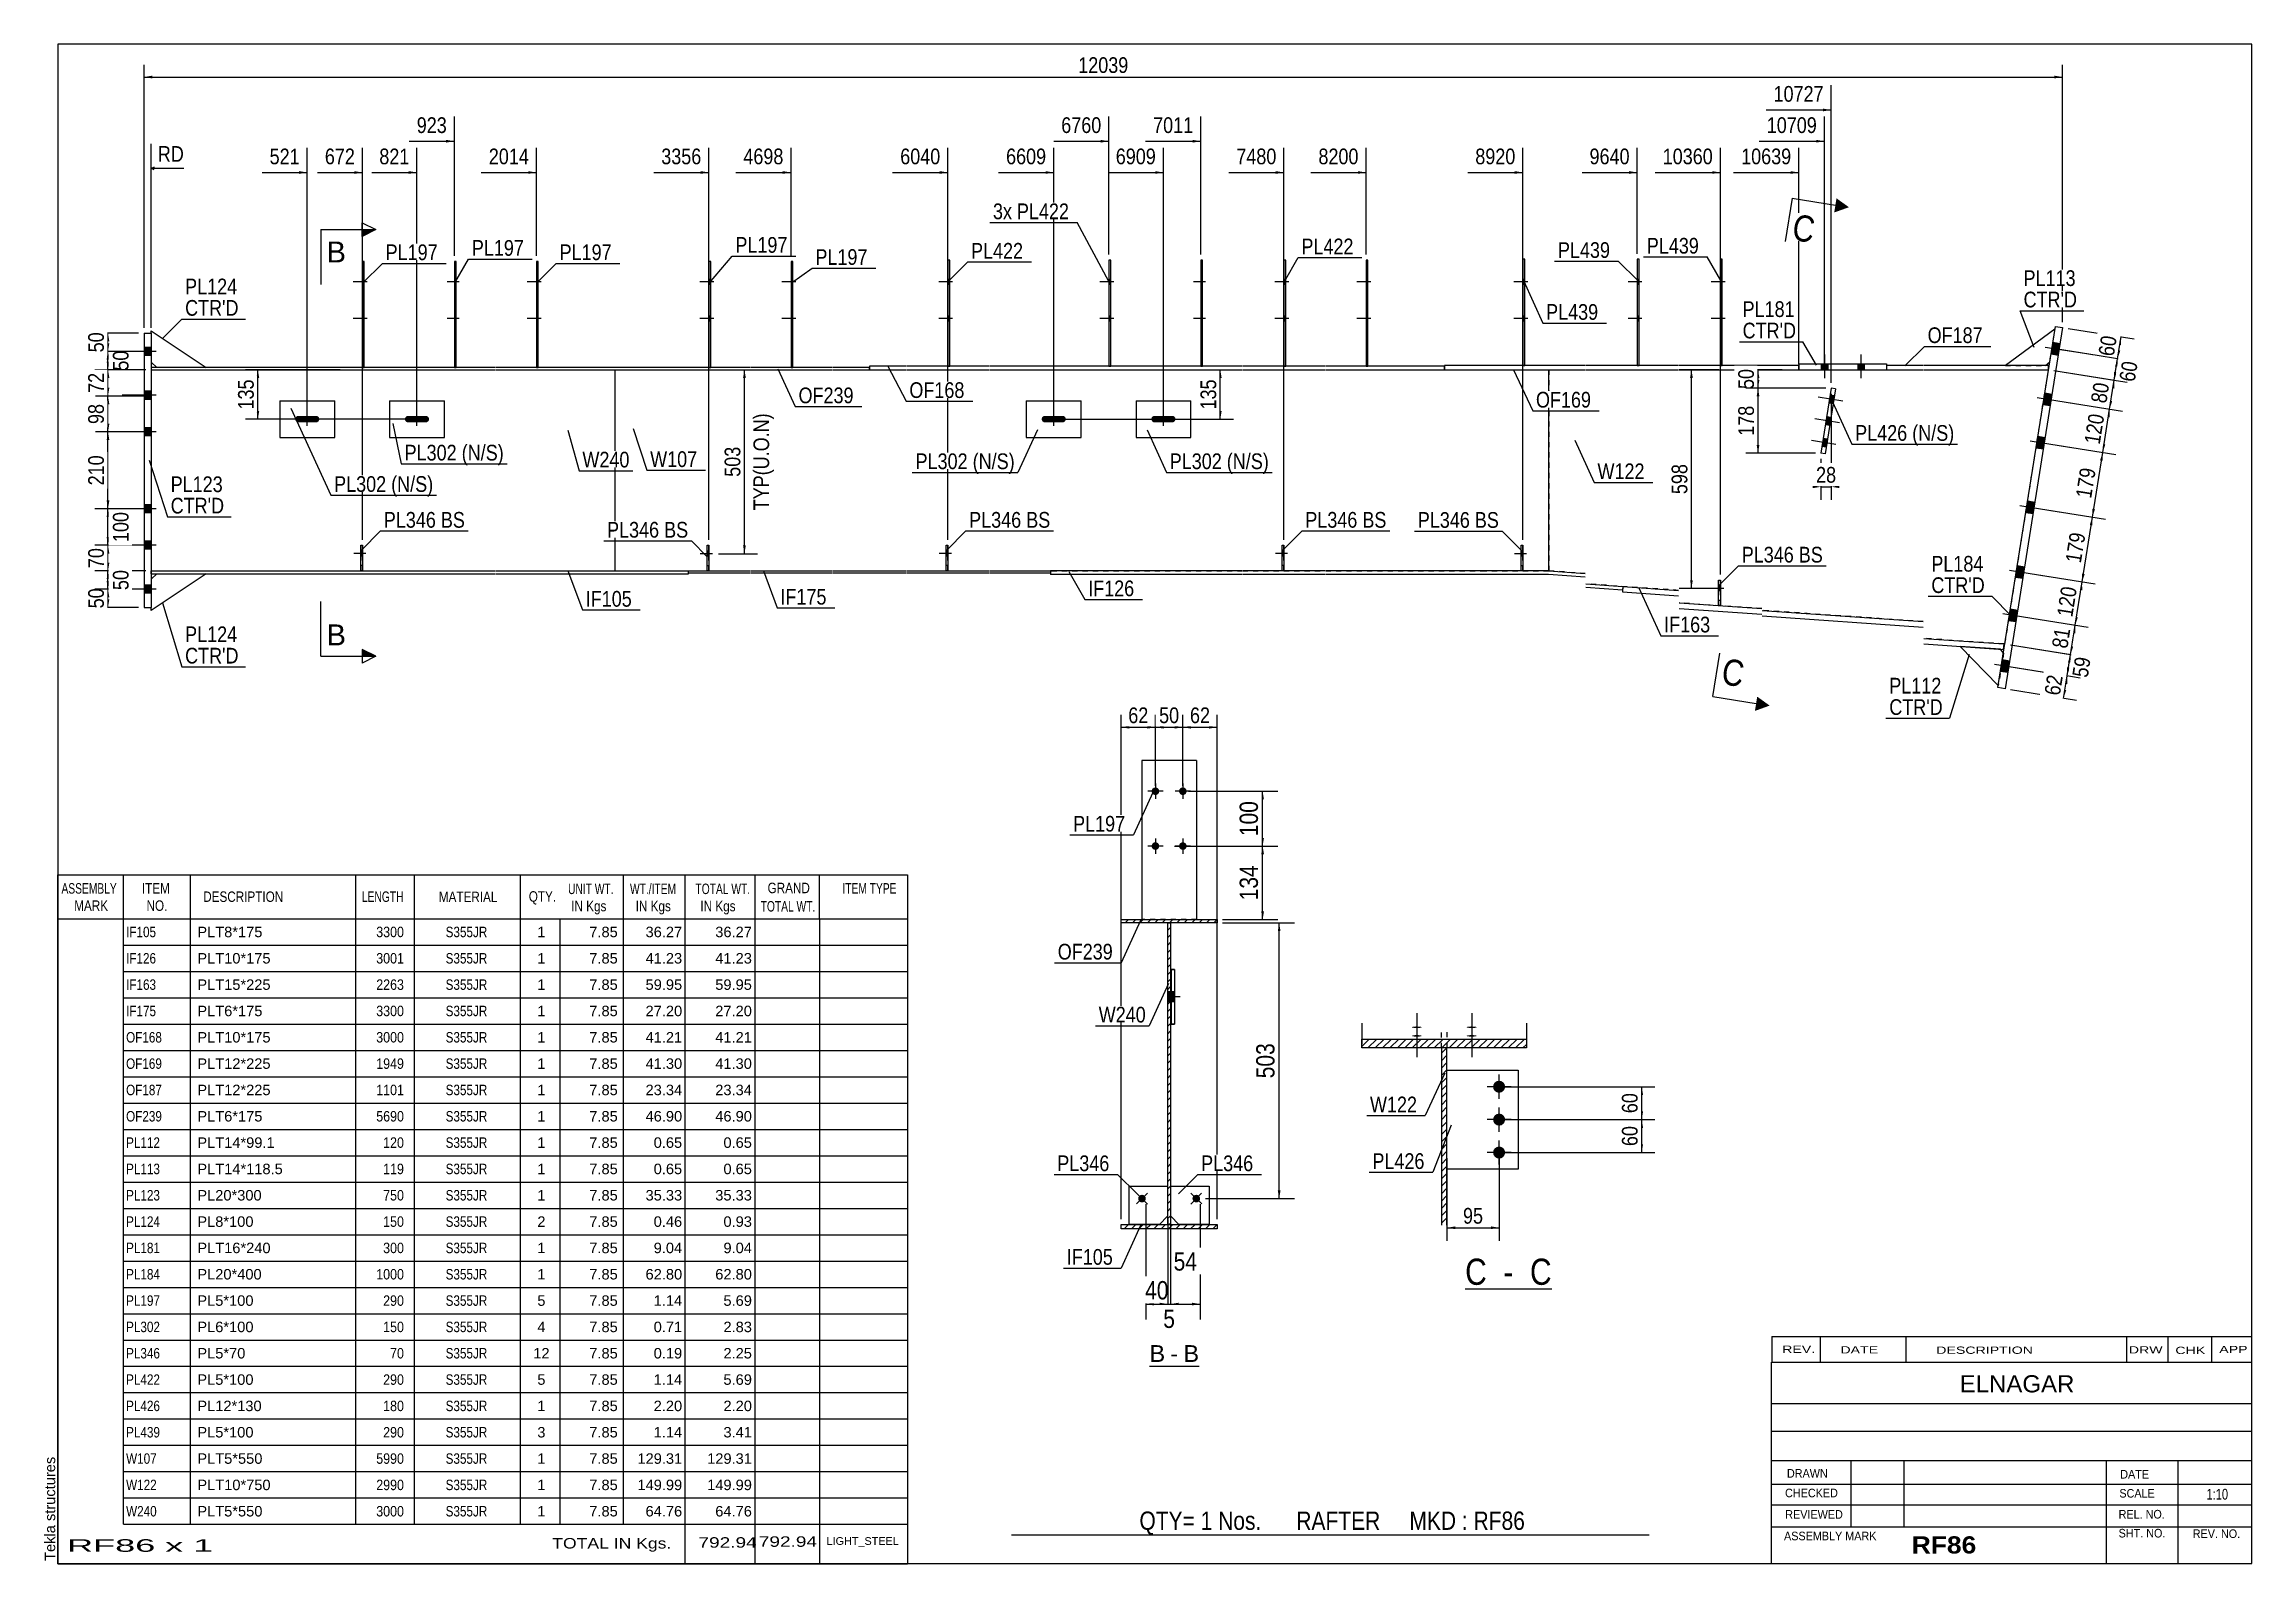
# Model space of a CAD drawing. Header units: millimetres. Extents: x -20 to 383, y -199 to 78.
import ezdxf

# ---------------------------------------------------------------- set-up
doc = ezdxf.new("R2010")
doc.units = ezdxf.units.MM
doc.linetypes.add('DXK_LINE_DOT1', pattern=[1.8814, 0.9407, -0.9407])
doc.linetypes.add('DXK_LINE_DOT2', pattern=[3.9198, 1.9599, -1.9599])
doc.styles.add('Arial', font='ARIAL.TTF', dxfattribs={"height": 0.2})
doc.styles.add('Arial Bold', font='ARIALBD.TTF', dxfattribs={"height": 0.2})
doc.styles.add('Arial Narrow', font='ARIALN.TTF', dxfattribs={"height": 0.2})

# ---------------------------------------------------------------- blocks, each defined once
blk = doc.blocks.new('Unknown-623588473-1210')
at = {"color": 5, "linetype": 'Continuous'}
for p, q in [((382.97, 77.69), (-17.03, 77.69)), ((-17.03, 77.69), (-17.03, -199.31)), ((382.97, -199.31), (382.97, 77.69)), ((-17.03, -199.31), (382.97, -199.31))]:
    blk.add_line(p, q, dxfattribs=at)
at = {"color": 174, "linetype": 'Continuous', "style": 'Arial'}
blk.add_text('Tekla structures', height=1.9102, rotation=90, dxfattribs=at).set_placement((-17.53, -198.81))
blk = doc.blocks.new('Unknown-623588473-12 - 6670')
at = {"color": 7, "linetype": 'Continuous'}
blk.add_line((239.54, -149.23), (255.32, -149.23), dxfattribs=at)
at = {"color": 0, "linetype": 'Continuous'}
blk.add_wipeout([(243.49, -148.48), (243.49, -143.48), (239.54, -143.48), (239.54, -148.48)], dxfattribs=at)
blk.add_wipeout([(249.86, -148.48), (249.86, -143.48), (244.99, -143.48), (244.99, -148.48)], dxfattribs=at)
at = {"color": 6, "linetype": 'Continuous', "style": 'Arial Narrow'}
for s, height, p in [('C', 4.77, (239.54, -148.48)), (' - ', 4.772, (244.99, -148.48))]:
    blk.add_text(s, height=height, dxfattribs=at).set_placement(p)
at = {"color": 0, "linetype": 'Continuous'}
blk.add_wipeout([(255.32, -148.48), (255.32, -143.48), (251.36, -143.48), (251.36, -148.48)], dxfattribs=at)
at = {"color": 6, "linetype": 'Continuous', "style": 'Arial Narrow'}
blk.add_text('C', height=4.77, dxfattribs=at).set_placement((251.36, -148.48))
blk = doc.blocks.new('Unknown-623588473-15 - 1229')
at = {"color": 7, "linetype": 'Continuous'}
blk.add_line((181.99, -163.29), (191.02, -163.29), dxfattribs=at)
at = {"color": 0, "linetype": 'Continuous'}
blk.add_wipeout([(184.84, -162.54), (184.84, -159.34), (181.99, -159.34), (181.99, -162.54)], dxfattribs=at)
blk.add_wipeout([(187.22, -162.54), (187.22, -159.34), (185.8, -159.34), (185.8, -162.54)], dxfattribs=at)
at = {"color": 96, "linetype": 'Continuous', "style": 'Arial'}
blk.add_text('B', height=3.06, dxfattribs=at).set_placement((181.99, -162.54))
at = {"color": 0, "linetype": 'Continuous'}
blk.add_wipeout([(191.02, -162.54), (191.02, -159.34), (188.18, -159.34), (188.18, -162.54)], dxfattribs=at)
at = {"color": 96, "linetype": 'Continuous', "style": 'Arial'}
for s, p in [('B', (188.18, -162.54)), ('-', (185.8, -162.54))]:
    blk.add_text(s, height=3.06, dxfattribs=at).set_placement(p)
blk = doc.blocks.new('Part-623588473-1851 - 1523')
at = {"color": 2, "linetype": 'Continuous'}
for p, q in [((159.53, 12.67), (169.53, 12.67)), ((159.53, 12.67), (159.53, 6)), ((169.53, 6), (169.53, 12.67)), ((159.53, 6), (169.53, 6))]:
    blk.add_line(p, q, dxfattribs=at)
blk = doc.blocks.new('Part-623588473-1596 - 1523')
at = {"color": 2, "linetype": 'Continuous'}
for p, q in [((97.95, -18.73), (97.95, -18.33)), ((97.95, -18.33), (109.19, -18.33)), ((109.19, -18.73), (97.95, -18.73)), ((109.29, -18.33), (124.16, -18.33)), ((124.16, -18.73), (109.29, -18.73)), ((124.26, -18.33), (137.59, -18.33)), ((137.59, -18.73), (124.26, -18.73)), ((137.69, -18.33), (152.76, -18.33)), ((152.76, -18.73), (137.69, -18.73)), ((152.86, -18.33), (163.95, -18.33)), ((163.95, -18.73), (152.86, -18.73)), ((163.95, -18.33), (163.95, -18.73))]:
    blk.add_line(p, q, dxfattribs=at)
blk = doc.blocks.new('Part-623588473-2082 - 1523')
at = {"color": 2, "linetype": 'Continuous'}
for p, q in [((206.84, 38.33), (206.51, 38.33)), ((206.51, 38.33), (206.51, 19)), ((206.84, 19), (206.84, 38.33))]:
    blk.add_line(p, q, dxfattribs=at)
at = {"color": 7, "linetype": 'DXK_LINE_DOT1'}
blk.add_line((206.51, 19), (206.84, 19), dxfattribs=at)
blk = doc.blocks.new('Part-623588473-1927 - 1523')
at = {"color": 2, "linetype": 'Continuous'}
for p, q in [((70.55, 38.07), (70.22, 38.07)), ((70.22, 38.07), (70.22, 18.73)), ((70.55, 18.73), (70.55, 38.07))]:
    blk.add_line(p, q, dxfattribs=at)
at = {"color": 7, "linetype": 'DXK_LINE_DOT1'}
blk.add_line((70.22, 18.73), (70.55, 18.73), dxfattribs=at)
blk = doc.blocks.new('Part-623588473-1720 - 1523')
at = {"color": 2, "linetype": 'Continuous'}
for p, q in [((336.69, -39.61), (347.16, 26.23)), ((348.48, 26.02), (338.01, -39.81)), ((347.16, 26.23), (348.48, 26.02)), ((338.01, -39.81), (336.69, -39.61))]:
    blk.add_line(p, q, dxfattribs=at)
blk = doc.blocks.new('Part-623588473-1552 - 1523')
at = {"color": 2, "linetype": 'Continuous'}
for p, q in [((16.67, 18.73), (0, 18.73)), ((0, 18.33), (16.67, 18.33)), ((62.78, 18.73), (16.77, 18.73)), ((16.77, 18.33), (62.78, 18.33)), ((77.75, 18.73), (62.88, 18.73)), ((62.88, 18.33), (77.75, 18.33)), ((91.18, 18.73), (77.85, 18.73)), ((77.85, 18.33), (91.18, 18.33)), ((109.19, 18.73), (91.28, 18.73)), ((91.28, 18.33), (109.19, 18.33)), ((124.16, 18.73), (109.29, 18.73)), ((109.29, 18.33), (124.16, 18.33)), ((130.93, 18.73), (124.26, 18.73)), ((124.26, 18.33), (130.93, 18.33)), ((130.93, 18.33), (130.93, 18.73))]:
    blk.add_line(p, q, dxfattribs=at)
at = {"color": 7, "linetype": 'DXK_LINE_DOT1'}
blk.add_line((0, 18.73), (0, 18.33), dxfattribs=at)
blk = doc.blocks.new('Bolt-623588473-2252 - 1523')
at = {"linetype": 'Continuous'}
for points in [[(221.81, 33.87), (221.81, 34.8), (221.48, 34.8), (221.48, 33.87)], [(221.81, 33.87), (221.81, 34.8), (221.48, 34.8), (221.48, 33.87)], [(221.81, 27.2), (221.81, 28.13), (221.48, 28.13), (221.48, 27.2)], [(221.81, 27.2), (221.81, 28.13), (221.48, 28.13), (221.48, 27.2)]]:
    blk.add_hatch(color=3, dxfattribs=at).paths.add_polyline_path(points)
at = {"color": 3, "linetype": 'Continuous'}
for p, q in [((222.34, 34.33), (219.81, 34.33)), ((222.34, 34.33), (219.81, 34.33)), ((221.81, 34.8), (221.48, 34.8)), ((221.81, 34.8), (221.48, 34.8)), ((221.81, 33.87), (221.48, 33.87)), ((221.81, 33.87), (221.48, 33.87)), ((222.34, 27.67), (219.81, 27.67)), ((222.34, 27.67), (219.81, 27.67)), ((221.81, 28.13), (221.48, 28.13)), ((221.81, 28.13), (221.48, 28.13)), ((221.81, 27.2), (221.48, 27.2)), ((221.81, 27.2), (221.48, 27.2))]:
    blk.add_line(p, q, dxfattribs=at)
blk = doc.blocks.new('Part-623588473-1574 - 1523')
at = {"color": 2, "linetype": 'Continuous'}
for p, q in [((130.93, 19), (130.93, 18.33)), ((137.59, 19), (130.93, 19)), ((130.93, 18.33), (137.59, 18.33)), ((152.76, 19), (137.69, 19)), ((137.69, 18.33), (152.76, 18.33)), ((198.88, 19), (152.86, 19)), ((152.86, 18.33), (198.88, 18.33)), ((214.04, 19), (198.98, 19)), ((198.98, 18.33), (214.04, 18.33)), ((229.01, 19), (214.14, 19)), ((214.14, 18.33), (229.01, 18.33)), ((235.78, 19), (229.11, 19)), ((229.11, 18.33), (235.78, 18.33))]:
    blk.add_line(p, q, dxfattribs=at)
at = {"color": 7, "linetype": 'DXK_LINE_DOT1'}
blk.add_line((235.78, 18.33), (235.78, 19), dxfattribs=at)
blk = doc.blocks.new('Part-623588473-1618 - 1523')
at = {"color": 2, "linetype": 'Continuous'}
for p, q in [((323.04, 19.13), (316.38, 19.13)), ((316.38, 18.33), (323.04, 18.33)), ((345.9, 19.13), (323.14, 19.13)), ((323.14, 18.33), (345.9, 18.33)), ((345.9, 18.33), (345.9, 19.13))]:
    blk.add_line(p, q, dxfattribs=at)
at = {"color": 7, "linetype": 'DXK_LINE_DOT1'}
blk.add_line((316.38, 19.13), (316.38, 18.33), dxfattribs=at)
blk = doc.blocks.new('Bolt-623588473-2145 - 1523')
at = {"linetype": 'Continuous'}
blk.add_hatch(color=3, dxfattribs=at).paths.add_polyline_path([(186.55, 8.91), (186.68, 9.1), (186.73, 9.33), (186.68, 9.56), (186.55, 9.76), (186.35, 9.89), (186.13, 9.93), (182.93, 9.93), (182.7, 9.89), (182.5, 9.76), (182.37, 9.56), (182.33, 9.33), (182.37, 9.1), (182.5, 8.91), (182.7, 8.78), (182.93, 8.73), (186.13, 8.73), (186.35, 8.78)])
at = {"color": 3, "linetype": 'Continuous'}
for p, q in [((183.33, 9.33), (185.73, 9.33)), ((184.53, 8.13), (184.53, 10.53))]:
    blk.add_line(p, q, dxfattribs=at)
blk = doc.blocks.new('Part-623588473-1623 - 1523')
at = {"color": 2, "linetype": 'Continuous'}
for p, q in [((0, -18.33), (16.67, -18.33)), ((0, -18.87), (16.67, -18.87)), ((16.77, -18.33), (62.78, -18.33)), ((16.77, -18.87), (62.78, -18.87)), ((62.88, -18.33), (77.75, -18.33)), ((62.88, -18.87), (77.75, -18.87)), ((77.85, -18.33), (91.18, -18.33)), ((77.85, -18.87), (91.18, -18.87)), ((91.28, -18.33), (97.95, -18.33)), ((91.28, -18.87), (97.95, -18.87)), ((97.95, -18.87), (97.95, -18.33))]:
    blk.add_line(p, q, dxfattribs=at)
at = {"color": 7, "linetype": 'DXK_LINE_DOT1'}
blk.add_line((0, -18.87), (0, -18.33), dxfattribs=at)
blk = doc.blocks.new('Part-623588473-1645 - 1523')
at = {"color": 2, "linetype": 'Continuous'}
blk.add_line((84.52, 18.33), (84.52, -18.33), dxfattribs=at)
at = {"color": 7, "linetype": 'DXK_LINE_DOT1'}
for p, q in [((84.52, 18.33), (91.18, 18.33)), ((91.28, 18.33), (109.19, 18.33)), ((109.29, 18.33), (124.16, 18.33)), ((124.26, 18.33), (137.59, 18.33)), ((137.69, 18.33), (152.76, 18.33)), ((152.86, 18.33), (198.88, 18.33)), ((198.98, 18.33), (214.04, 18.33)), ((214.14, 18.33), (229.01, 18.33)), ((229.11, 18.33), (242.44, 18.33)), ((242.54, 18.33), (254.77, 18.33)), ((254.77, 18.33), (254.77, -18.33)), ((84.52, -18.33), (91.18, -18.33)), ((91.28, -18.33), (109.19, -18.33)), ((109.29, -18.33), (124.16, -18.33)), ((124.26, -18.33), (137.59, -18.33)), ((137.69, -18.33), (152.76, -18.33)), ((152.86, -18.33), (198.88, -18.33)), ((198.98, -18.33), (214.04, -18.33)), ((214.14, -18.33), (229.01, -18.33)), ((229.11, -18.33), (242.44, -18.33)), ((242.54, -18.33), (254.77, -18.33))]:
    blk.add_line(p, q, dxfattribs=at)
blk = doc.blocks.new('Part-623588473-1667 - 1523')
at = {"color": 2, "linetype": 'Continuous'}
for p, q in [((242.44, 19.13), (235.78, 19.13)), ((235.78, 19.13), (235.78, 18.33)), ((235.78, 18.33), (242.44, 18.33)), ((261.43, 19.13), (242.54, 19.13)), ((242.54, 18.33), (261.43, 18.33)), ((278.44, 19.13), (261.53, 19.13)), ((261.53, 18.33), (278.44, 18.33)), ((293.61, 19.13), (278.54, 19.13)), ((278.54, 18.33), (293.61, 18.33)), ((300.38, 19.13), (293.71, 19.13)), ((293.71, 18.33), (300.38, 18.33))]:
    blk.add_line(p, q, dxfattribs=at)
at = {"color": 7, "linetype": 'DXK_LINE_DOT1'}
blk.add_line((300.38, 18.33), (300.38, 19.13), dxfattribs=at)
blk = doc.blocks.new('Part-623588473-1749 - 1523')
at = {"color": 2, "linetype": 'Continuous'}
for p, q in [((336.75, -39.25), (329.81, -32.11)), ((337.13, -32.62), (329.81, -32.11)), ((337.69, -33.33), (337.13, -32.62))]:
    blk.add_line(p, q, dxfattribs=at)
at = {"color": 7, "linetype": 'DXK_LINE_DOT1'}
blk.add_line((337.69, -33.33), (336.75, -39.25), dxfattribs=at)
blk = doc.blocks.new('Part-623588473-1778 - 1523')
at = {"color": 2, "linetype": 'Continuous'}
for p, q in [((347.08, 25.72), (338.03, 19.13)), ((345.36, 19.13), (346.13, 19.79))]:
    blk.add_line(p, q, dxfattribs=at)
at = {"color": 7, "linetype": 'DXK_LINE_DOT1'}
for p, q in [((346.13, 19.79), (347.08, 25.72)), ((338.03, 19.13), (345.36, 19.13))]:
    blk.add_line(p, q, dxfattribs=at)
blk = doc.blocks.new('Part-623588473-2062 - 1523')
at = {"color": 2, "linetype": 'Continuous'}
for p, q in [((101.33, -18.33), (101.33, -13.67)), ((101.33, -13.67), (101.66, -13.67)), ((101.66, -13.67), (101.66, -18.33))]:
    blk.add_line(p, q, dxfattribs=at)
blk = doc.blocks.new('Bolt-623588473-2254 - 1523')
at = {"linetype": 'Continuous'}
for points in [[(70.55, 33.87), (70.55, 34.8), (70.22, 34.8), (70.22, 33.87)], [(70.55, 33.87), (70.55, 34.8), (70.22, 34.8), (70.22, 33.87)], [(70.55, 27.2), (70.55, 28.13), (70.22, 28.13), (70.22, 27.2)], [(70.55, 27.2), (70.55, 28.13), (70.22, 28.13), (70.22, 27.2)]]:
    blk.add_hatch(color=3, dxfattribs=at).paths.add_polyline_path(points)
at = {"color": 3, "linetype": 'Continuous'}
for p, q in [((71.08, 34.33), (68.55, 34.33)), ((71.08, 34.33), (68.55, 34.33)), ((70.55, 34.8), (70.22, 34.8)), ((70.55, 34.8), (70.22, 34.8)), ((70.55, 33.87), (70.22, 33.87)), ((70.55, 33.87), (70.22, 33.87)), ((71.08, 27.67), (68.55, 27.67)), ((71.08, 27.67), (68.55, 27.67)), ((70.55, 28.13), (70.22, 28.13)), ((70.55, 28.13), (70.22, 28.13)), ((70.55, 27.2), (70.22, 27.2)), ((70.55, 27.2), (70.22, 27.2))]:
    blk.add_line(p, q, dxfattribs=at)
blk = doc.blocks.new('Part-623588473-1807 - 1523')
at = {"color": 2, "linetype": 'Continuous'}
for p, q in [((-1.33, 25), (0, 25)), ((-1.33, 25), (-1.33, -25)), ((0, 25), (0, -25)), ((-1.33, -25), (0, -25))]:
    blk.add_line(p, q, dxfattribs=at)
blk = doc.blocks.new('Part-623588473-1964 - 1523')
at = {"color": 2, "linetype": 'Continuous'}
for p, q in [((300.38, 19.4), (300.38, 18.33)), ((300.38, 19.4), (316.38, 19.4)), ((300.38, 18.33), (316.38, 18.33)), ((316.38, 19.4), (316.38, 18.33))]:
    blk.add_line(p, q, dxfattribs=at)
blk = doc.blocks.new('Part-623588473-2057 - 1523')
at = {"color": 7, "linetype": 'DXK_LINE_DOT1'}
for p, q in [((101.33, -18.33), (101.33, -13.67)), ((101.33, -13.67), (101.66, -13.67)), ((101.66, -18.33), (101.66, -13.67)), ((101.33, -17.33), (101.66, -17.33)), ((101.66, -18.33), (101.33, -18.33))]:
    blk.add_line(p, q, dxfattribs=at)
blk = doc.blocks.new('Part-623588473-1836 - 1523')
at = {"color": 2, "linetype": 'Continuous'}
for p, q in [((0, 25), (0, 25.4)), ((0, 25.4), (10, 18.73)), ((0, 19.73), (1, 18.73))]:
    blk.add_line(p, q, dxfattribs=at)
at = {"color": 7, "linetype": 'DXK_LINE_DOT1'}
for p, q in [((0, 25), (0, 19.73)), ((10, 18.73), (1, 18.73))]:
    blk.add_line(p, q, dxfattribs=at)
blk = doc.blocks.new('Part-623588473-1905 - 1523')
at = {"color": 2, "linetype": 'Continuous'}
for p, q in [((145.56, 38.33), (145.23, 38.33)), ((145.23, 38.33), (145.23, 19)), ((145.56, 19), (145.56, 38.33))]:
    blk.add_line(p, q, dxfattribs=at)
at = {"color": 7, "linetype": 'DXK_LINE_DOT1'}
blk.add_line((145.23, 19), (145.56, 19), dxfattribs=at)
blk = doc.blocks.new('Part-623588473-1841 - 1523')
at = {"color": 2, "linetype": 'Continuous'}
for p, q in [((10, -18.87), (0, -25.53)), ((1, -18.87), (0, -19.87)), ((0, -25.53), (0, -25))]:
    blk.add_line(p, q, dxfattribs=at)
at = {"color": 7, "linetype": 'DXK_LINE_DOT1'}
for p, q in [((0, -19.87), (0, -25)), ((1, -18.87), (10, -18.87))]:
    blk.add_line(p, q, dxfattribs=at)
blk = doc.blocks.new('Part-623588473-1846 - 1523')
at = {"color": 2, "linetype": 'Continuous'}
for p, q in [((179.53, 12.67), (189.53, 12.67)), ((179.53, 12.67), (179.53, 6)), ((189.53, 6), (189.53, 12.67)), ((179.53, 6), (189.53, 6))]:
    blk.add_line(p, q, dxfattribs=at)
blk = doc.blocks.new('Part-623588473-1856 - 1523')
at = {"color": 2, "linetype": 'Continuous'}
for p, q in [((43.43, 12.67), (53.43, 12.67)), ((43.43, 12.67), (43.43, 6)), ((53.43, 6), (53.43, 12.67)), ((43.43, 6), (53.43, 6))]:
    blk.add_line(p, q, dxfattribs=at)
blk = doc.blocks.new('Part-623588473-1878 - 1523')
at = {"color": 2, "linetype": 'Continuous'}
for p, q in [((254.77, -18.33), (254.77, 18.33)), ((337.73, -31.65), (337.95, -31.67))]:
    blk.add_line(p, q, dxfattribs=at)
at = {"color": 7, "linetype": 'DXK_LINE_DOT1'}
for p, q in [((254.77, 18.33), (261.43, 18.33)), ((261.53, 18.33), (278.44, 18.33)), ((278.54, 18.33), (293.61, 18.33)), ((293.71, 18.33), (323.04, 18.33)), ((323.14, 18.33), (345.9, 18.33)), ((337.95, -31.67), (345.9, 18.33)), ((261.43, -18.8), (254.77, -18.33)), ((278.44, -21.88), (261.53, -20.7)), ((293.61, -25.22), (278.54, -24.17)), ((323.04, -27.57), (293.71, -25.53)), ((337.73, -31.65), (323.14, -30.64))]:
    blk.add_line(p, q, dxfattribs=at)
blk = doc.blocks.new('Part-623588473-2087 - 1523')
at = {"color": 7, "linetype": 'DXK_LINE_DOT1'}
for p, q in [((206.18, -18.31), (206.18, -13.65)), ((206.18, -13.65), (206.51, -13.65)), ((206.51, -18.31), (206.51, -13.65)), ((206.18, -17.31), (206.51, -17.31)), ((206.51, -18.31), (206.18, -18.31))]:
    blk.add_line(p, q, dxfattribs=at)
blk = doc.blocks.new('Bolt-623588473-2246 - 1523')
at = {"color": 3, "linetype": 'DXK_LINE_DOT2'}
for p, q in [((102.29, -15.2), (100.09, -15.2)), ((101.66, -14.73), (101.33, -14.73)), ((101.66, -15.67), (101.33, -15.67))]:
    blk.add_line(p, q, dxfattribs=at)
blk = doc.blocks.new('Part-623588473-1883 - 1523')
at = {"color": 2, "linetype": 'Continuous'}
for p, q in [((101.99, 38.07), (101.66, 38.07)), ((101.66, 38.07), (101.66, 18.73)), ((101.99, 18.73), (101.99, 38.07))]:
    blk.add_line(p, q, dxfattribs=at)
at = {"color": 7, "linetype": 'DXK_LINE_DOT1'}
blk.add_line((101.66, 18.73), (101.99, 18.73), dxfattribs=at)
blk = doc.blocks.new('Bolt-623588473-2250 - 1523')
at = {"linetype": 'Continuous'}
for points in [[(304.44, 18.33), (305.64, 18.33), (305.64, 19.4), (304.44, 19.4)], [(304.44, 18.33), (305.64, 18.33), (305.64, 19.4), (304.44, 19.4)], [(311.11, 18.33), (312.31, 18.33), (312.31, 19.4), (311.11, 19.4)], [(311.11, 18.33), (312.31, 18.33), (312.31, 19.4), (311.11, 19.4)]]:
    blk.add_hatch(color=3, dxfattribs=at).paths.add_polyline_path(points)
at = {"color": 3, "linetype": 'Continuous'}
for p, q in [((305.04, 21.13), (305.04, 16.8)), ((305.04, 21.13), (305.04, 16.8)), ((311.71, 21.13), (311.71, 16.8)), ((311.71, 21.13), (311.71, 16.8)), ((304.44, 19.4), (304.44, 18.33)), ((304.44, 19.4), (304.44, 18.33)), ((305.64, 19.4), (305.64, 18.33)), ((305.64, 19.4), (305.64, 18.33)), ((311.11, 19.4), (311.11, 18.33)), ((311.11, 19.4), (311.11, 18.33)), ((312.31, 19.4), (312.31, 18.33)), ((312.31, 19.4), (312.31, 18.33))]:
    blk.add_line(p, q, dxfattribs=at)
blk = doc.blocks.new('Part-623588473-1932 - 1523')
at = {"color": 2, "linetype": 'Continuous'}
for p, q in [((116.96, 38.07), (116.63, 38.07)), ((116.63, 38.07), (116.63, 18.73)), ((116.96, 18.73), (116.96, 38.07))]:
    blk.add_line(p, q, dxfattribs=at)
at = {"color": 7, "linetype": 'DXK_LINE_DOT1'}
blk.add_line((116.63, 18.73), (116.96, 18.73), dxfattribs=at)
blk = doc.blocks.new('Part-623588473-2052 - 1523')
at = {"color": 2, "linetype": 'Continuous'}
for p, q in [((144.89, -18.31), (144.89, -13.65)), ((144.89, -13.65), (145.23, -13.65)), ((145.23, -13.65), (145.23, -18.31)), ((145.23, -18.31), (144.89, -18.31))]:
    blk.add_line(p, q, dxfattribs=at)
blk = doc.blocks.new('Part-623588473-1937 - 1523')
at = {"color": 2, "linetype": 'Continuous'}
for p, q in [((221.81, 38.33), (221.48, 38.33)), ((221.48, 38.33), (221.48, 19)), ((221.81, 19), (221.81, 38.33))]:
    blk.add_line(p, q, dxfattribs=at)
at = {"color": 7, "linetype": 'DXK_LINE_DOT1'}
blk.add_line((221.48, 19), (221.81, 19), dxfattribs=at)
blk = doc.blocks.new('Bolt-623588473-7338 - 1523')
at = {"color": 3, "linetype": 'DXK_LINE_DOT2'}
for p, q in [((39.13, -15.18), (36.93, -15.18)), ((38.5, -14.71), (38.17, -14.71)), ((38.5, -15.65), (38.17, -15.65))]:
    blk.add_line(p, q, dxfattribs=at)
blk = doc.blocks.new('Part-623588473-2262 - 1523')
at = {"color": 2, "linetype": 'Continuous'}
for p, q in [((306.29, 14.97), (304.4, 3.12)), ((307.08, 14.84), (305.19, 2.99)), ((307.08, 14.84), (306.29, 14.97)), ((305.19, 2.99), (304.4, 3.12))]:
    blk.add_line(p, q, dxfattribs=at)
blk = doc.blocks.new('Part-623588473-1959 - 1523')
at = {"color": 2, "linetype": 'Continuous'}
for p, q in [((271.24, 38.47), (270.91, 38.47)), ((270.91, 38.47), (270.91, 19.13)), ((271.24, 19.13), (271.24, 38.47))]:
    blk.add_line(p, q, dxfattribs=at)
at = {"color": 7, "linetype": 'DXK_LINE_DOT1'}
blk.add_line((270.91, 19.13), (271.24, 19.13), dxfattribs=at)
blk = doc.blocks.new('Part-623588473-1986 - 1523')
at = {"color": 2, "linetype": 'Continuous'}
for p, q in [((268.27, -21.17), (268.2, -22.16)), ((268.2, -22.16), (278.44, -22.88)), ((268.27, -21.17), (278.44, -21.88)), ((278.54, -24.17), (293.61, -25.22)), ((278.54, -25.17), (293.61, -26.22)), ((293.71, -25.53), (323.04, -27.57)), ((293.71, -26.53), (323.04, -28.57)), ((323.14, -30.64), (337.73, -31.65)), ((323.14, -31.64), (337.66, -32.65)), ((337.73, -31.65), (337.66, -32.65))]:
    blk.add_line(p, q, dxfattribs=at)
blk = doc.blocks.new('Part-623588473-2077 - 1523')
at = {"color": 2, "linetype": 'Continuous'}
for p, q in [((191.68, 38.33), (191.34, 38.33)), ((191.34, 38.33), (191.34, 19)), ((191.68, 19), (191.68, 38.33))]:
    blk.add_line(p, q, dxfattribs=at)
at = {"color": 7, "linetype": 'DXK_LINE_DOT1'}
blk.add_line((191.34, 19), (191.68, 19), dxfattribs=at)
blk = doc.blocks.new('Part-623588473-2008 - 1523')
at = {"color": 2, "linetype": 'Continuous'}
for p, q in [((198.88, -18.33), (163.95, -18.33)), ((163.95, -18.33), (163.95, -19)), ((198.88, -19), (163.95, -19)), ((214.04, -18.33), (198.98, -18.33)), ((214.04, -19), (198.98, -19)), ((229.01, -18.33), (214.14, -18.33)), ((229.01, -19), (214.14, -19)), ((242.44, -18.33), (229.11, -18.33)), ((242.44, -19), (229.11, -19)), ((254.77, -18.33), (242.54, -18.33)), ((254.74, -19), (242.54, -19)), ((261.43, -19.47), (254.74, -19)), ((254.77, -18.33), (261.43, -18.8)), ((261.53, -20.7), (268.27, -21.17)), ((268.22, -21.83), (261.53, -21.37))]:
    blk.add_line(p, q, dxfattribs=at)
at = {"color": 7, "linetype": 'DXK_LINE_DOT1'}
blk.add_line((268.27, -21.17), (268.22, -21.83), dxfattribs=at)
blk = doc.blocks.new('Part-623588473-2030 - 1523')
at = {"color": 7, "linetype": 'DXK_LINE_DOT1'}
for p, q in [((144.89, -18.31), (144.89, -13.65)), ((144.89, -13.65), (145.23, -13.65)), ((145.23, -18.31), (145.23, -13.65)), ((144.89, -17.31), (145.23, -17.31)), ((145.23, -18.31), (144.89, -18.31))]:
    blk.add_line(p, q, dxfattribs=at)
blk = doc.blocks.new('Part-623588473-2067 - 1523')
at = {"color": 2, "linetype": 'Continuous'}
for p, q in [((174.93, 38.33), (174.59, 38.33)), ((174.59, 38.33), (174.59, 19)), ((174.93, 19), (174.93, 38.33))]:
    blk.add_line(p, q, dxfattribs=at)
at = {"color": 7, "linetype": 'DXK_LINE_DOT1'}
blk.add_line((174.59, 19), (174.93, 19), dxfattribs=at)
blk = doc.blocks.new('Part-623588473-2072 - 1523')
at = {"color": 2, "linetype": 'Continuous'}
for p, q in [((55.58, 38.07), (55.25, 38.07)), ((55.25, 38.07), (55.25, 18.73)), ((55.58, 18.73), (55.58, 38.07))]:
    blk.add_line(p, q, dxfattribs=at)
at = {"color": 7, "linetype": 'DXK_LINE_DOT1'}
blk.add_line((55.25, 18.73), (55.58, 18.73), dxfattribs=at)
blk = doc.blocks.new('Part-623588473-2092 - 1523')
at = {"color": 2, "linetype": 'Continuous'}
for p, q in [((206.18, -18.31), (206.18, -13.65)), ((206.18, -13.65), (206.51, -13.65)), ((206.51, -13.65), (206.51, -18.31)), ((206.51, -18.31), (206.18, -18.31))]:
    blk.add_line(p, q, dxfattribs=at)
blk = doc.blocks.new('Part-623588473-2129 - 1523')
at = {"color": 2, "linetype": 'Continuous'}
for p, q in [((286.41, 38.47), (286.08, 38.47)), ((286.08, 38.47), (286.08, 19.13)), ((286.41, 19.13), (286.41, 38.47))]:
    blk.add_line(p, q, dxfattribs=at)
at = {"color": 7, "linetype": 'DXK_LINE_DOT1'}
blk.add_line((286.08, 19.13), (286.41, 19.13), dxfattribs=at)
blk = doc.blocks.new('Part-623588473-2134 - 1523')
at = {"color": 7, "linetype": 'DXK_LINE_DOT1'}
for p, q in [((285.74, -24.66), (285.74, -20)), ((285.74, -20), (286.08, -20)), ((286.08, -24.66), (286.08, -20)), ((285.74, -23.66), (286.08, -23.66)), ((286.08, -24.66), (285.74, -24.66))]:
    blk.add_line(p, q, dxfattribs=at)
blk = doc.blocks.new('Part-623588473-2139 - 1523')
at = {"color": 2, "linetype": 'Continuous'}
for p, q in [((285.74, -24.66), (285.74, -20)), ((285.74, -20), (286.08, -20)), ((286.08, -20), (286.08, -24.66)), ((286.08, -24.66), (285.74, -24.66))]:
    blk.add_line(p, q, dxfattribs=at)
blk = doc.blocks.new('Part-623588473-2144 - 1523')
at = {"color": 7, "linetype": 'DXK_LINE_DOT1'}
for p, q in [((0, 18.33), (0, -18.33)), ((0, 18.33), (16.67, 18.33)), ((16.77, 18.33), (62.78, 18.33)), ((62.88, 18.33), (77.75, 18.33)), ((77.85, 18.33), (84.52, 18.33)), ((0, -18.33), (16.67, -18.33)), ((16.77, -18.33), (62.78, -18.33)), ((62.88, -18.33), (77.75, -18.33)), ((77.85, -18.33), (84.52, -18.33))]:
    blk.add_line(p, q, dxfattribs=at)
at = {"color": 2, "linetype": 'Continuous'}
blk.add_line((84.52, 18.33), (84.52, -18.33), dxfattribs=at)
blk = doc.blocks.new('Bolt-623588473-2146 - 1523')
at = {"linetype": 'Continuous'}
blk.add_hatch(color=3, dxfattribs=at).paths.add_polyline_path([(166.55, 8.91), (166.68, 9.1), (166.73, 9.33), (166.68, 9.56), (166.55, 9.76), (166.35, 9.89), (166.13, 9.93), (162.93, 9.93), (162.7, 9.89), (162.5, 9.76), (162.37, 9.56), (162.33, 9.33), (162.37, 9.1), (162.5, 8.91), (162.7, 8.78), (162.93, 8.73), (166.13, 8.73), (166.35, 8.78)])
at = {"color": 3, "linetype": 'Continuous'}
for p, q in [((163.33, 9.33), (165.73, 9.33)), ((164.53, 8.13), (164.53, 10.53))]:
    blk.add_line(p, q, dxfattribs=at)
blk = doc.blocks.new('Bolt-623588473-2147 - 1523')
at = {"linetype": 'Continuous'}
for points in [[(346.7, 23.34), (346.36, 21.23), (347.68, 21.02), (348.01, 23.13)], [(346.7, 23.34), (346.36, 21.23), (347.68, 21.02), (348.01, 23.13)], [(345.23, 14.12), (344.9, 12.01), (346.21, 11.8), (346.55, 13.91)], [(345.23, 14.12), (344.9, 12.01), (346.21, 11.8), (346.55, 13.91)], [(343.98, 6.22), (343.64, 4.11), (344.96, 3.9), (345.29, 6.01)], [(343.98, 6.22), (343.64, 4.11), (344.96, 3.9), (345.29, 6.01)], [(342.1, -5.58), (341.76, -7.68), (343.08, -7.89), (343.42, -5.79)], [(342.1, -5.58), (341.76, -7.68), (343.08, -7.89), (343.42, -5.79)], [(340.22, -17.37), (339.89, -19.48), (341.21, -19.69), (341.54, -17.58)], [(340.22, -17.37), (339.89, -19.48), (341.21, -19.69), (341.54, -17.58)], [(338.97, -25.27), (338.63, -27.38), (339.95, -27.59), (340.28, -25.48)], [(338.97, -25.27), (338.63, -27.38), (339.95, -27.59), (340.28, -25.48)], [(337.5, -34.49), (337.17, -36.6), (338.48, -36.81), (338.82, -34.7)], [(337.5, -34.49), (337.17, -36.6), (338.48, -36.81), (338.82, -34.7)]]:
    blk.add_hatch(color=3, dxfattribs=at).paths.add_polyline_path(points)
at = {"color": 3, "linetype": 'Continuous'}
for p, q in [((345.28, 22.48), (352.46, 21.34)), ((345.28, 22.48), (352.46, 21.34)), ((346.36, 21.23), (347.68, 21.02)), ((346.36, 21.23), (347.68, 21.02)), ((346.7, 23.34), (348.01, 23.13)), ((346.7, 23.34), (348.01, 23.13)), ((343.81, 13.27), (350.99, 12.12)), ((343.81, 13.27), (350.99, 12.12)), ((345.23, 14.12), (346.55, 13.91)), ((345.23, 14.12), (346.55, 13.91)), ((344.9, 12.01), (346.21, 11.8)), ((344.9, 12.01), (346.21, 11.8)), ((342.56, 5.36), (349.73, 4.22)), ((342.56, 5.36), (349.73, 4.22)), ((343.64, 4.11), (344.96, 3.9)), ((343.64, 4.11), (344.96, 3.9)), ((343.98, 6.22), (345.29, 6.01)), ((343.98, 6.22), (345.29, 6.01)), ((340.68, -6.43), (347.86, -7.57)), ((340.68, -6.43), (347.86, -7.57)), ((341.76, -7.68), (343.08, -7.89)), ((341.76, -7.68), (343.08, -7.89)), ((342.1, -5.58), (343.42, -5.79)), ((342.1, -5.58), (343.42, -5.79)), ((338.81, -18.23), (345.98, -19.37)), ((338.81, -18.23), (345.98, -19.37)), ((339.89, -19.48), (341.21, -19.69)), ((339.89, -19.48), (341.21, -19.69)), ((340.22, -17.37), (341.54, -17.58)), ((340.22, -17.37), (341.54, -17.58)), ((337.55, -26.13), (344.73, -27.27)), ((337.55, -26.13), (344.73, -27.27)), ((338.63, -27.38), (339.95, -27.59)), ((338.63, -27.38), (339.95, -27.59)), ((338.97, -25.27), (340.28, -25.48)), ((338.97, -25.27), (340.28, -25.48)), ((336.08, -35.34), (343.26, -36.49)), ((336.08, -35.34), (343.26, -36.49)), ((337.5, -34.49), (338.82, -34.7)), ((337.5, -34.49), (338.82, -34.7)), ((337.17, -36.6), (338.48, -36.81)), ((337.17, -36.6), (338.48, -36.81))]:
    blk.add_line(p, q, dxfattribs=at)
blk = doc.blocks.new('Bolt-623588473-2148 - 1523')
at = {"linetype": 'Continuous'}
for points in [[(-1.33, 22.4), (-1.33, 20.93), (0, 20.93), (0, 22.4)], [(-1.33, 22.4), (-1.33, 20.93), (0, 20.93), (0, 22.4)], [(-1.33, 14.4), (-1.33, 12.93), (0, 12.93), (0, 14.4)], [(-1.33, 14.4), (-1.33, 12.93), (0, 12.93), (0, 14.4)], [(-1.33, 7.73), (-1.33, 6.27), (0, 6.27), (0, 7.73)], [(-1.33, 7.73), (-1.33, 6.27), (0, 6.27), (0, 7.73)], [(-1.33, -6.27), (-1.33, -7.73), (0, -7.73), (0, -6.27)], [(-1.33, -6.27), (-1.33, -7.73), (0, -7.73), (0, -6.27)], [(-1.33, -12.93), (-1.33, -14.4), (0, -14.4), (0, -12.93)], [(-1.33, -12.93), (-1.33, -14.4), (0, -14.4), (0, -12.93)], [(-1.33, -20.93), (-1.33, -22.4), (0, -22.4), (0, -20.93)], [(-1.33, -20.93), (-1.33, -22.4), (0, -22.4), (0, -20.93)]]:
    blk.add_hatch(color=3, dxfattribs=at).paths.add_polyline_path(points)
at = {"color": 3, "linetype": 'Continuous'}
for p, q in [((0.89, 21.67), (-5.33, 21.67)), ((0.89, 21.67), (-5.33, 21.67)), ((0, 22.4), (-1.33, 22.4)), ((0, 22.4), (-1.33, 22.4)), ((0, 20.93), (-1.33, 20.93)), ((0, 20.93), (-1.33, 20.93)), ((0.89, 13.67), (-5.33, 13.67)), ((0.89, 13.67), (-5.33, 13.67)), ((0, 14.4), (-1.33, 14.4)), ((0, 14.4), (-1.33, 14.4)), ((0, 12.93), (-1.33, 12.93)), ((0, 12.93), (-1.33, 12.93)), ((0.89, 7), (-5.33, 7)), ((0.89, 7), (-5.33, 7)), ((0, 7.73), (-1.33, 7.73)), ((0, 7.73), (-1.33, 7.73)), ((0, 6.27), (-1.33, 6.27)), ((0, 6.27), (-1.33, 6.27)), ((0.89, -7), (-5.33, -7)), ((0.89, -7), (-5.33, -7)), ((0, -6.27), (-1.33, -6.27)), ((0, -6.27), (-1.33, -6.27)), ((0, -7.73), (-1.33, -7.73)), ((0, -7.73), (-1.33, -7.73)), ((0.89, -13.67), (-5.33, -13.67)), ((0.89, -13.67), (-5.33, -13.67)), ((0, -12.93), (-1.33, -12.93)), ((0, -12.93), (-1.33, -12.93)), ((0, -14.4), (-1.33, -14.4)), ((0, -14.4), (-1.33, -14.4)), ((0.89, -21.67), (-5.33, -21.67)), ((0.89, -21.67), (-5.33, -21.67)), ((0, -20.93), (-1.33, -20.93)), ((0, -20.93), (-1.33, -20.93)), ((0, -22.4), (-1.33, -22.4)), ((0, -22.4), (-1.33, -22.4))]:
    blk.add_line(p, q, dxfattribs=at)
blk = doc.blocks.new('Bolt-623588473-2232 - 1523')
at = {"linetype": 'Continuous'}
blk.add_hatch(color=3, dxfattribs=at).paths.add_polyline_path([(30.46, 8.91), (30.59, 9.1), (30.63, 9.33), (30.59, 9.56), (30.46, 9.76), (30.26, 9.89), (30.03, 9.93), (26.83, 9.93), (26.6, 9.89), (26.41, 9.76), (26.28, 9.56), (26.23, 9.33), (26.28, 9.1), (26.41, 8.91), (26.6, 8.78), (26.83, 8.73), (30.03, 8.73), (30.26, 8.78)])
at = {"color": 3, "linetype": 'Continuous'}
for p, q in [((27.23, 9.33), (29.63, 9.33)), ((28.43, 8.13), (28.43, 10.53))]:
    blk.add_line(p, q, dxfattribs=at)
blk = doc.blocks.new('Bolt-623588473-2233 - 1523')
at = {"linetype": 'Continuous'}
blk.add_hatch(color=3, dxfattribs=at).paths.add_polyline_path([(286.08, -22), (286.08, -21.06), (285.74, -21.06), (285.74, -22)])
at = {"color": 3, "linetype": 'Continuous'}
for p, q in [((286.71, -21.53), (284.51, -21.53)), ((286.08, -21.06), (285.74, -21.06)), ((286.08, -22), (285.74, -22))]:
    blk.add_line(p, q, dxfattribs=at)
blk = doc.blocks.new('Bolt-623588473-2234 - 1523')
at = {"color": 3, "linetype": 'DXK_LINE_DOT2'}
for p, q in [((286.71, -21.53), (284.51, -21.53)), ((286.08, -21.06), (285.74, -21.06)), ((286.08, -22), (285.74, -22))]:
    blk.add_line(p, q, dxfattribs=at)
blk = doc.blocks.new('Bolt-623588473-2235 - 1523')
at = {"linetype": 'Continuous'}
for points in [[(286.41, 33.87), (286.41, 34.8), (286.08, 34.8), (286.08, 33.87)], [(286.41, 33.87), (286.41, 34.8), (286.08, 34.8), (286.08, 33.87)], [(286.41, 27.2), (286.41, 28.13), (286.08, 28.13), (286.08, 27.2)], [(286.41, 27.2), (286.41, 28.13), (286.08, 28.13), (286.08, 27.2)]]:
    blk.add_hatch(color=3, dxfattribs=at).paths.add_polyline_path(points)
at = {"color": 3, "linetype": 'Continuous'}
for p, q in [((286.94, 34.33), (284.41, 34.33)), ((286.94, 34.33), (284.41, 34.33)), ((286.41, 34.8), (286.08, 34.8)), ((286.41, 34.8), (286.08, 34.8)), ((286.41, 33.87), (286.08, 33.87)), ((286.41, 33.87), (286.08, 33.87)), ((286.94, 27.67), (284.41, 27.67)), ((286.94, 27.67), (284.41, 27.67)), ((286.41, 28.13), (286.08, 28.13)), ((286.41, 28.13), (286.08, 28.13)), ((286.41, 27.2), (286.08, 27.2)), ((286.41, 27.2), (286.08, 27.2))]:
    blk.add_line(p, q, dxfattribs=at)
blk = doc.blocks.new('Bolt-623588473-2239 - 1523')
at = {"linetype": 'Continuous'}
blk.add_hatch(color=3, dxfattribs=at).paths.add_polyline_path([(206.51, -15.65), (206.51, -14.71), (206.18, -14.71), (206.18, -15.65)])
at = {"color": 3, "linetype": 'Continuous'}
for p, q in [((207.14, -15.18), (204.94, -15.18)), ((206.51, -14.71), (206.18, -14.71)), ((206.51, -15.65), (206.18, -15.65))]:
    blk.add_line(p, q, dxfattribs=at)
blk = doc.blocks.new('Bolt-623588473-2240 - 1523')
at = {"color": 3, "linetype": 'DXK_LINE_DOT2'}
for p, q in [((207.14, -15.18), (204.94, -15.18)), ((206.51, -14.71), (206.18, -14.71)), ((206.51, -15.65), (206.18, -15.65))]:
    blk.add_line(p, q, dxfattribs=at)
blk = doc.blocks.new('Bolt-623588473-2241 - 1523')
at = {"linetype": 'Continuous'}
for points in [[(206.84, 33.87), (206.84, 34.8), (206.51, 34.8), (206.51, 33.87)], [(206.84, 33.87), (206.84, 34.8), (206.51, 34.8), (206.51, 33.87)], [(206.84, 27.2), (206.84, 28.13), (206.51, 28.13), (206.51, 27.2)], [(206.84, 27.2), (206.84, 28.13), (206.51, 28.13), (206.51, 27.2)]]:
    blk.add_hatch(color=3, dxfattribs=at).paths.add_polyline_path(points)
at = {"color": 3, "linetype": 'Continuous'}
for p, q in [((207.38, 34.33), (204.84, 34.33)), ((207.38, 34.33), (204.84, 34.33)), ((206.84, 34.8), (206.51, 34.8)), ((206.84, 34.8), (206.51, 34.8)), ((206.84, 33.87), (206.51, 33.87)), ((206.84, 33.87), (206.51, 33.87)), ((207.38, 27.67), (204.84, 27.67)), ((207.38, 27.67), (204.84, 27.67)), ((206.84, 28.13), (206.51, 28.13)), ((206.84, 28.13), (206.51, 28.13)), ((206.84, 27.2), (206.51, 27.2)), ((206.84, 27.2), (206.51, 27.2))]:
    blk.add_line(p, q, dxfattribs=at)
blk = doc.blocks.new('Bolt-623588473-2242 - 1523')
at = {"linetype": 'Continuous'}
for points in [[(191.68, 33.87), (191.68, 34.8), (191.34, 34.8), (191.34, 33.87)], [(191.68, 33.87), (191.68, 34.8), (191.34, 34.8), (191.34, 33.87)], [(191.68, 27.2), (191.68, 28.13), (191.34, 28.13), (191.34, 27.2)], [(191.68, 27.2), (191.68, 28.13), (191.34, 28.13), (191.34, 27.2)]]:
    blk.add_hatch(color=3, dxfattribs=at).paths.add_polyline_path(points)
at = {"color": 3, "linetype": 'Continuous'}
for p, q in [((192.21, 34.33), (190.01, 34.33)), ((192.21, 34.33), (190.01, 34.33)), ((191.68, 34.8), (191.34, 34.8)), ((191.68, 34.8), (191.34, 34.8)), ((191.68, 33.87), (191.34, 33.87)), ((191.68, 33.87), (191.34, 33.87)), ((192.21, 27.67), (190.01, 27.67)), ((192.21, 27.67), (190.01, 27.67)), ((191.68, 28.13), (191.34, 28.13)), ((191.68, 28.13), (191.34, 28.13)), ((191.68, 27.2), (191.34, 27.2)), ((191.68, 27.2), (191.34, 27.2))]:
    blk.add_line(p, q, dxfattribs=at)
blk = doc.blocks.new('Bolt-623588473-2243 - 1523')
at = {"linetype": 'Continuous'}
for points in [[(55.58, 33.87), (55.58, 34.8), (55.25, 34.8), (55.25, 33.87)], [(55.58, 33.87), (55.58, 34.8), (55.25, 34.8), (55.25, 33.87)], [(55.58, 27.2), (55.58, 28.13), (55.25, 28.13), (55.25, 27.2)], [(55.58, 27.2), (55.58, 28.13), (55.25, 28.13), (55.25, 27.2)]]:
    blk.add_hatch(color=3, dxfattribs=at).paths.add_polyline_path(points)
at = {"color": 3, "linetype": 'Continuous'}
for p, q in [((56.12, 34.33), (53.92, 34.33)), ((56.12, 34.33), (53.92, 34.33)), ((55.58, 34.8), (55.25, 34.8)), ((55.58, 34.8), (55.25, 34.8)), ((55.58, 33.87), (55.25, 33.87)), ((55.58, 33.87), (55.25, 33.87)), ((56.12, 27.67), (53.92, 27.67)), ((56.12, 27.67), (53.92, 27.67)), ((55.58, 28.13), (55.25, 28.13)), ((55.58, 28.13), (55.25, 28.13)), ((55.58, 27.2), (55.25, 27.2)), ((55.58, 27.2), (55.25, 27.2))]:
    blk.add_line(p, q, dxfattribs=at)
blk = doc.blocks.new('Bolt-623588473-2244 - 1523')
at = {"linetype": 'Continuous'}
for points in [[(174.93, 33.87), (174.93, 34.8), (174.59, 34.8), (174.59, 33.87)], [(174.93, 33.87), (174.93, 34.8), (174.59, 34.8), (174.59, 33.87)], [(174.93, 27.2), (174.93, 28.13), (174.59, 28.13), (174.59, 27.2)], [(174.93, 27.2), (174.93, 28.13), (174.59, 28.13), (174.59, 27.2)]]:
    blk.add_hatch(color=3, dxfattribs=at).paths.add_polyline_path(points)
at = {"color": 3, "linetype": 'Continuous'}
for p, q in [((175.46, 34.33), (172.93, 34.33)), ((175.46, 34.33), (172.93, 34.33)), ((174.93, 34.8), (174.59, 34.8)), ((174.93, 34.8), (174.59, 34.8)), ((174.93, 33.87), (174.59, 33.87)), ((174.93, 33.87), (174.59, 33.87)), ((175.46, 27.67), (172.93, 27.67)), ((175.46, 27.67), (172.93, 27.67)), ((174.93, 28.13), (174.59, 28.13)), ((174.93, 28.13), (174.59, 28.13)), ((174.93, 27.2), (174.59, 27.2)), ((174.93, 27.2), (174.59, 27.2))]:
    blk.add_line(p, q, dxfattribs=at)
blk = doc.blocks.new('Bolt-623588473-2245 - 1523')
at = {"linetype": 'Continuous'}
blk.add_hatch(color=3, dxfattribs=at).paths.add_polyline_path([(101.66, -15.67), (101.66, -14.73), (101.33, -14.73), (101.33, -15.67)])
at = {"color": 3, "linetype": 'Continuous'}
for p, q in [((102.29, -15.2), (100.09, -15.2)), ((101.66, -14.73), (101.33, -14.73)), ((101.66, -15.67), (101.33, -15.67))]:
    blk.add_line(p, q, dxfattribs=at)
blk = doc.blocks.new('Bolt-623588473-2247 - 1523')
at = {"linetype": 'Continuous'}
blk.add_hatch(color=3, dxfattribs=at).paths.add_polyline_path([(145.23, -15.65), (145.23, -14.71), (144.89, -14.71), (144.89, -15.65)])
at = {"color": 3, "linetype": 'Continuous'}
for p, q in [((145.86, -15.18), (143.66, -15.18)), ((145.23, -14.71), (144.89, -14.71)), ((145.23, -15.65), (144.89, -15.65))]:
    blk.add_line(p, q, dxfattribs=at)
blk = doc.blocks.new('Bolt-623588473-2248 - 1523')
at = {"color": 3, "linetype": 'DXK_LINE_DOT2'}
for p, q in [((145.86, -15.18), (143.66, -15.18)), ((145.23, -14.71), (144.89, -14.71)), ((145.23, -15.65), (144.89, -15.65))]:
    blk.add_line(p, q, dxfattribs=at)
blk = doc.blocks.new('Bolt-623588473-2249 - 1523')
at = {"linetype": 'Continuous'}
for points in [[(306.65, 12.14), (306.88, 13.59), (306.09, 13.72), (305.86, 12.27)], [(306.02, 8.19), (306.25, 9.64), (305.46, 9.77), (305.23, 8.32)], [(305.39, 4.24), (305.62, 5.69), (304.83, 5.82), (304.6, 4.37)]]:
    blk.add_hatch(color=3, dxfattribs=at).paths.add_polyline_path(points)
at = {"color": 3, "linetype": 'Continuous'}
for p, q in [((308.41, 12.61), (303.93, 13.32)), ((306.65, 12.14), (305.86, 12.27)), ((306.88, 13.59), (306.09, 13.72)), ((307.78, 8.66), (303.31, 9.37)), ((306.02, 8.19), (305.23, 8.32)), ((306.25, 9.64), (305.46, 9.77)), ((307.15, 4.71), (302.68, 5.42)), ((305.39, 4.24), (304.6, 4.37)), ((305.62, 5.69), (304.83, 5.82))]:
    blk.add_line(p, q, dxfattribs=at)
blk = doc.blocks.new('Bolt-623588473-2251 - 1523')
at = {"linetype": 'Continuous'}
for points in [[(271.24, 33.87), (271.24, 34.8), (270.91, 34.8), (270.91, 33.87)], [(271.24, 33.87), (271.24, 34.8), (270.91, 34.8), (270.91, 33.87)], [(271.24, 27.2), (271.24, 28.13), (270.91, 28.13), (270.91, 27.2)], [(271.24, 27.2), (271.24, 28.13), (270.91, 28.13), (270.91, 27.2)]]:
    blk.add_hatch(color=3, dxfattribs=at).paths.add_polyline_path(points)
at = {"color": 3, "linetype": 'Continuous'}
for p, q in [((271.78, 34.33), (269.24, 34.33)), ((271.78, 34.33), (269.24, 34.33)), ((271.24, 34.8), (270.91, 34.8)), ((271.24, 34.8), (270.91, 34.8)), ((271.24, 33.87), (270.91, 33.87)), ((271.24, 33.87), (270.91, 33.87)), ((271.78, 27.67), (269.24, 27.67)), ((271.78, 27.67), (269.24, 27.67)), ((271.24, 28.13), (270.91, 28.13)), ((271.24, 28.13), (270.91, 28.13)), ((271.24, 27.2), (270.91, 27.2)), ((271.24, 27.2), (270.91, 27.2))]:
    blk.add_line(p, q, dxfattribs=at)
blk = doc.blocks.new('Bolt-623588473-2253 - 1523')
at = {"linetype": 'Continuous'}
for points in [[(116.96, 33.87), (116.96, 34.8), (116.63, 34.8), (116.63, 33.87)], [(116.96, 33.87), (116.96, 34.8), (116.63, 34.8), (116.63, 33.87)], [(116.96, 27.2), (116.96, 28.13), (116.63, 28.13), (116.63, 27.2)], [(116.96, 27.2), (116.96, 28.13), (116.63, 28.13), (116.63, 27.2)]]:
    blk.add_hatch(color=3, dxfattribs=at).paths.add_polyline_path(points)
at = {"color": 3, "linetype": 'Continuous'}
for p, q in [((117.49, 34.33), (114.96, 34.33)), ((117.49, 34.33), (114.96, 34.33)), ((116.96, 34.8), (116.63, 34.8)), ((116.96, 34.8), (116.63, 34.8)), ((116.96, 33.87), (116.63, 33.87)), ((116.96, 33.87), (116.63, 33.87)), ((117.49, 27.67), (114.96, 27.67)), ((117.49, 27.67), (114.96, 27.67)), ((116.96, 28.13), (116.63, 28.13)), ((116.96, 28.13), (116.63, 28.13)), ((116.96, 27.2), (116.63, 27.2)), ((116.96, 27.2), (116.63, 27.2))]:
    blk.add_line(p, q, dxfattribs=at)
blk = doc.blocks.new('Bolt-623588473-2255 - 1523')
at = {"linetype": 'Continuous'}
for points in [[(145.56, 33.87), (145.56, 34.8), (145.23, 34.8), (145.23, 33.87)], [(145.56, 33.87), (145.56, 34.8), (145.23, 34.8), (145.23, 33.87)], [(145.56, 27.2), (145.56, 28.13), (145.23, 28.13), (145.23, 27.2)], [(145.56, 27.2), (145.56, 28.13), (145.23, 28.13), (145.23, 27.2)]]:
    blk.add_hatch(color=3, dxfattribs=at).paths.add_polyline_path(points)
at = {"color": 3, "linetype": 'Continuous'}
for p, q in [((146.09, 34.33), (143.56, 34.33)), ((146.09, 34.33), (143.56, 34.33)), ((145.56, 34.8), (145.23, 34.8)), ((145.56, 34.8), (145.23, 34.8)), ((145.56, 33.87), (145.23, 33.87)), ((145.56, 33.87), (145.23, 33.87)), ((146.09, 27.67), (143.56, 27.67)), ((146.09, 27.67), (143.56, 27.67)), ((145.56, 28.13), (145.23, 28.13)), ((145.56, 28.13), (145.23, 28.13)), ((145.56, 27.2), (145.23, 27.2)), ((145.56, 27.2), (145.23, 27.2))]:
    blk.add_line(p, q, dxfattribs=at)
blk = doc.blocks.new('Bolt-623588473-2256 - 1523')
at = {"linetype": 'Continuous'}
for points in [[(101.99, 33.87), (101.99, 34.8), (101.66, 34.8), (101.66, 33.87)], [(101.99, 33.87), (101.99, 34.8), (101.66, 34.8), (101.66, 33.87)], [(101.99, 27.2), (101.99, 28.13), (101.66, 28.13), (101.66, 27.2)], [(101.99, 27.2), (101.99, 28.13), (101.66, 28.13), (101.66, 27.2)]]:
    blk.add_hatch(color=3, dxfattribs=at).paths.add_polyline_path(points)
at = {"color": 3, "linetype": 'Continuous'}
for p, q in [((102.53, 34.33), (99.99, 34.33)), ((102.53, 34.33), (99.99, 34.33)), ((101.99, 34.8), (101.66, 34.8)), ((101.99, 34.8), (101.66, 34.8)), ((101.99, 33.87), (101.66, 33.87)), ((101.99, 33.87), (101.66, 33.87)), ((102.53, 27.67), (99.99, 27.67)), ((102.53, 27.67), (99.99, 27.67)), ((101.99, 28.13), (101.66, 28.13)), ((101.99, 28.13), (101.66, 28.13)), ((101.99, 27.2), (101.66, 27.2)), ((101.99, 27.2), (101.66, 27.2))]:
    blk.add_line(p, q, dxfattribs=at)
blk = doc.blocks.new('Bolt-623588473-2257 - 1523')
at = {"linetype": 'Continuous'}
blk.add_hatch(color=3, dxfattribs=at).paths.add_polyline_path([(50.46, 8.91), (50.59, 9.1), (50.63, 9.33), (50.59, 9.56), (50.46, 9.76), (50.26, 9.89), (50.03, 9.93), (46.83, 9.93), (46.6, 9.89), (46.41, 9.76), (46.28, 9.56), (46.23, 9.33), (46.28, 9.1), (46.41, 8.91), (46.6, 8.78), (46.83, 8.73), (50.03, 8.73), (50.26, 8.78)])
at = {"color": 3, "linetype": 'Continuous'}
for p, q in [((47.23, 9.33), (49.63, 9.33)), ((48.43, 8.13), (48.43, 10.53))]:
    blk.add_line(p, q, dxfattribs=at)
blk = doc.blocks.new('Part-623588473-7330 - 1523')
at = {"color": 2, "linetype": 'Continuous'}
for p, q in [((38.83, 38.07), (38.5, 38.07)), ((38.5, 38.07), (38.5, 18.73)), ((38.83, 18.73), (38.83, 38.07))]:
    blk.add_line(p, q, dxfattribs=at)
at = {"color": 7, "linetype": 'DXK_LINE_DOT1'}
blk.add_line((38.5, 18.73), (38.83, 18.73), dxfattribs=at)
blk = doc.blocks.new('Part-623588473-7331 - 1523')
at = {"color": 7, "linetype": 'DXK_LINE_DOT1'}
for p, q in [((38.17, -18.31), (38.17, -13.65)), ((38.17, -13.65), (38.5, -13.65)), ((38.5, -18.31), (38.5, -13.65)), ((38.17, -17.31), (38.5, -17.31)), ((38.5, -18.31), (38.17, -18.31))]:
    blk.add_line(p, q, dxfattribs=at)
blk = doc.blocks.new('Part-623588473-7334 - 1523')
at = {"color": 2, "linetype": 'Continuous'}
for p, q in [((38.17, -18.31), (38.17, -13.65)), ((38.17, -13.65), (38.5, -13.65)), ((38.5, -13.65), (38.5, -18.31)), ((38.5, -18.31), (38.17, -18.31))]:
    blk.add_line(p, q, dxfattribs=at)
blk = doc.blocks.new('Bolt-623588473-7337 - 1523')
at = {"linetype": 'Continuous'}
for points in [[(38.83, 33.87), (38.83, 34.8), (38.5, 34.8), (38.5, 33.87)], [(38.83, 33.87), (38.83, 34.8), (38.5, 34.8), (38.5, 33.87)], [(38.83, 27.2), (38.83, 28.13), (38.5, 28.13), (38.5, 27.2)], [(38.83, 27.2), (38.83, 28.13), (38.5, 28.13), (38.5, 27.2)]]:
    blk.add_hatch(color=3, dxfattribs=at).paths.add_polyline_path(points)
at = {"color": 3, "linetype": 'Continuous'}
for p, q in [((39.37, 34.33), (36.83, 34.33)), ((39.37, 34.33), (36.83, 34.33)), ((38.83, 34.8), (38.5, 34.8)), ((38.83, 34.8), (38.5, 34.8)), ((38.83, 33.87), (38.5, 33.87)), ((38.83, 33.87), (38.5, 33.87)), ((39.37, 27.67), (36.83, 27.67)), ((39.37, 27.67), (36.83, 27.67)), ((38.83, 28.13), (38.5, 28.13)), ((38.83, 28.13), (38.5, 28.13)), ((38.83, 27.2), (38.5, 27.2)), ((38.83, 27.2), (38.5, 27.2))]:
    blk.add_line(p, q, dxfattribs=at)
blk = doc.blocks.new('Bolt-623588473-7341 - 1523')
at = {"linetype": 'Continuous'}
blk.add_hatch(color=3, dxfattribs=at).paths.add_polyline_path([(38.5, -15.65), (38.5, -14.71), (38.17, -14.71), (38.17, -15.65)])
at = {"color": 3, "linetype": 'Continuous'}
for p, q in [((39.13, -15.18), (36.93, -15.18)), ((38.5, -14.71), (38.17, -14.71)), ((38.5, -15.65), (38.17, -15.65))]:
    blk.add_line(p, q, dxfattribs=at)
blk = doc.blocks.new('Part-623588473-8594 - 1523')
at = {"color": 2, "linetype": 'Continuous'}
for p, q in [((23.43, 12.67), (33.43, 12.67)), ((23.43, 12.67), (23.43, 6)), ((33.43, 6), (33.43, 12.67)), ((23.43, 6), (33.43, 6))]:
    blk.add_line(p, q, dxfattribs=at)
blk = doc.blocks.new('Part-623588473-8740 - 1523')
at = {"color": 2, "linetype": 'Continuous'}
for p, q in [((250.41, 38.47), (250.08, 38.47)), ((250.08, 38.47), (250.08, 19.13)), ((250.41, 19.13), (250.41, 38.47))]:
    blk.add_line(p, q, dxfattribs=at)
at = {"color": 7, "linetype": 'DXK_LINE_DOT1'}
blk.add_line((250.08, 19.13), (250.41, 19.13), dxfattribs=at)
blk = doc.blocks.new('Part-623588473-8741 - 1523')
at = {"color": 7, "linetype": 'DXK_LINE_DOT1'}
for p, q in [((249.74, -18.33), (249.74, -13.67)), ((249.74, -13.67), (250.08, -13.67)), ((250.08, -18.33), (250.08, -13.67)), ((249.74, -17.33), (250.08, -17.33))]:
    blk.add_line(p, q, dxfattribs=at)
blk = doc.blocks.new('Part-623588473-8744 - 1523')
at = {"color": 2, "linetype": 'Continuous'}
for p, q in [((249.74, -18.33), (249.74, -13.67)), ((249.74, -13.67), (250.08, -13.67)), ((250.08, -13.67), (250.08, -18.33))]:
    blk.add_line(p, q, dxfattribs=at)
blk = doc.blocks.new('Bolt-623588473-8747 - 1523')
at = {"linetype": 'Continuous'}
for points in [[(250.41, 33.87), (250.41, 34.8), (250.08, 34.8), (250.08, 33.87)], [(250.41, 33.87), (250.41, 34.8), (250.08, 34.8), (250.08, 33.87)], [(250.41, 27.2), (250.41, 28.13), (250.08, 28.13), (250.08, 27.2)], [(250.41, 27.2), (250.41, 28.13), (250.08, 28.13), (250.08, 27.2)]]:
    blk.add_hatch(color=3, dxfattribs=at).paths.add_polyline_path(points)
at = {"color": 3, "linetype": 'Continuous'}
for p, q in [((250.94, 34.33), (248.41, 34.33)), ((250.94, 34.33), (248.41, 34.33)), ((250.41, 34.8), (250.08, 34.8)), ((250.41, 34.8), (250.08, 34.8)), ((250.41, 33.87), (250.08, 33.87)), ((250.41, 33.87), (250.08, 33.87)), ((250.94, 27.67), (248.41, 27.67)), ((250.94, 27.67), (248.41, 27.67)), ((250.41, 28.13), (250.08, 28.13)), ((250.41, 28.13), (250.08, 28.13)), ((250.41, 27.2), (250.08, 27.2)), ((250.41, 27.2), (250.08, 27.2))]:
    blk.add_line(p, q, dxfattribs=at)
blk = doc.blocks.new('Bolt-623588473-8748 - 1523')
at = {"color": 3, "linetype": 'DXK_LINE_DOT2'}
for p, q in [((250.71, -15.2), (248.51, -15.2)), ((250.08, -14.73), (249.74, -14.73)), ((250.08, -15.67), (249.74, -15.67))]:
    blk.add_line(p, q, dxfattribs=at)
blk = doc.blocks.new('Bolt-623588473-8751 - 1523')
at = {"linetype": 'Continuous'}
blk.add_hatch(color=3, dxfattribs=at).paths.add_polyline_path([(250.08, -15.67), (250.08, -14.73), (249.74, -14.73), (249.74, -15.67)])
at = {"color": 3, "linetype": 'Continuous'}
for p, q in [((250.71, -15.2), (248.51, -15.2)), ((250.08, -14.73), (249.74, -14.73)), ((250.08, -15.67), (249.74, -15.67))]:
    blk.add_line(p, q, dxfattribs=at)
blk = doc.blocks.new('Part-623588473-6726 - 6670')
at = {"color": 2, "linetype": 'Continuous'}
for p, q in [((236.23, -109.37), (249.23, -109.37)), ((249.23, -109.37), (249.23, -127.37)), ((249.23, -127.37), (236.23, -127.37))]:
    blk.add_line(p, q, dxfattribs=at)
at = {"color": 7, "linetype": 'DXK_LINE_DOT1'}
blk.add_line((236.23, -127.37), (236.23, -109.37), dxfattribs=at)
blk = doc.blocks.new('Part-623588473-6702 - 6670')
at = {"linetype": 'Continuous'}
h = blk.add_hatch(dxfattribs=at)
h.set_pattern_fill('', scale=0.3, style=0, pattern_type=0)
h.set_pattern_definition([(45, (220.72665, -103.6653), (-0.67352, 0.67352), [])])
h.paths.add_polyline_path([(250.73, -103.67), (220.73, -103.67), (220.73, -105.29), (250.73, -105.29)])
at = {"color": 2, "linetype": 'Continuous'}
for p, q in [((220.73, -100.79), (220.73, -103.67)), ((220.73, -103.67), (250.73, -103.67)), ((220.73, -105.29), (220.73, -103.67)), ((250.73, -100.79), (250.73, -103.67)), ((250.73, -103.67), (250.73, -105.29)), ((250.73, -105.29), (220.73, -105.29))]:
    blk.add_line(p, q, dxfattribs=at)
at = {"color": 7, "linetype": 'DXK_LINE_DOT1'}
for p, q in [((220.73, -103.67), (220.73, -105.29)), ((250.73, -103.67), (250.73, -105.29))]:
    blk.add_line(p, q, dxfattribs=at)
blk = doc.blocks.new('Part-623588473-6684 - 6670')
at = {"linetype": 'Continuous'}
h = blk.add_hatch(dxfattribs=at)
h.set_pattern_fill('', scale=0.3, style=0, pattern_type=0)
h.set_pattern_definition([(45, (236.22665, -137.6088), (-0.67352, 0.67352), [])])
h.paths.add_polyline_path([(235.23, -137.61), (236.23, -137.61), (236.23, -105.29), (235.23, -105.29)])
at = {"color": 7, "linetype": 'DXK_LINE_DOT1'}
for p, q in [((235.23, -105.29), (235.23, -102.41)), ((236.23, -102.41), (236.23, -105.29))]:
    blk.add_line(p, q, dxfattribs=at)
at = {"color": 2, "linetype": 'Continuous'}
for p, q in [((236.23, -105.29), (235.23, -105.29)), ((235.23, -105.29), (235.23, -137.61)), ((236.23, -137.61), (236.23, -105.29))]:
    blk.add_line(p, q, dxfattribs=at)
blk = doc.blocks.new('Bolt-623588473-6792 - 6670')
at = {"linetype": 'Continuous'}
for points in [[(245.73, -113.47, -1), (245.73, -111.27, -1)], [(245.73, -119.47, -1), (245.73, -117.27, -1)], [(245.73, -125.47, -1), (245.73, -123.27, -1)]]:
    blk.add_hatch(color=3, dxfattribs=at).paths.add_polyline_path(points)
at = {"color": 3, "linetype": 'Continuous'}
for p, q in [((247.93, -112.37), (243.53, -112.37)), ((245.73, -114.57), (245.73, -110.17)), ((245.73, -120.57), (245.73, -116.17)), ((247.93, -118.37), (243.53, -118.37)), ((247.93, -124.37), (243.53, -124.37)), ((245.73, -126.57), (245.73, -122.17))]:
    blk.add_line(p, q, dxfattribs=at)
blk = doc.blocks.new('Bolt-623588473-6768 - 6670')
at = {"linetype": 'Continuous'}
for points in [[(230.73, -101.67), (230.54, -101.66), (230.36, -101.65), (230.2, -101.64), (230.06, -101.62), (229.95, -101.6), (229.87, -101.57), (229.83, -101.54), (229.83, -101.51), (229.87, -101.48), (229.95, -101.45), (230.06, -101.43), (230.2, -101.41), (230.36, -101.4), (230.54, -101.39), (230.73, -101.38), (230.91, -101.39), (231.09, -101.4), (231.26, -101.41), (231.4, -101.43), (231.51, -101.45), (231.58, -101.48), (231.62, -101.51), (231.62, -101.54), (231.58, -101.57), (231.51, -101.6), (231.4, -101.62), (231.26, -101.64), (231.09, -101.65), (230.91, -101.66)], [(230.73, -103.24), (230.54, -103.24), (230.36, -103.23), (230.2, -103.21), (230.06, -103.19), (229.95, -103.17), (229.87, -103.14), (229.83, -103.11), (229.83, -103.08), (229.87, -103.05), (229.95, -103.03), (230.06, -103), (230.2, -102.98), (230.36, -102.97), (230.54, -102.96), (230.73, -102.96), (230.91, -102.96), (231.09, -102.97), (231.26, -102.98), (231.4, -103), (231.51, -103.03), (231.58, -103.05), (231.62, -103.08), (231.62, -103.11), (231.58, -103.14), (231.51, -103.17), (231.4, -103.19), (231.26, -103.21), (231.09, -103.23), (230.91, -103.24)], [(240.73, -101.67), (240.54, -101.66), (240.36, -101.65), (240.2, -101.64), (240.06, -101.62), (239.95, -101.6), (239.87, -101.57), (239.83, -101.54), (239.83, -101.51), (239.87, -101.48), (239.95, -101.45), (240.06, -101.43), (240.2, -101.41), (240.36, -101.4), (240.54, -101.39), (240.73, -101.38), (240.91, -101.39), (241.09, -101.4), (241.26, -101.41), (241.4, -101.43), (241.51, -101.45), (241.58, -101.48), (241.62, -101.51), (241.62, -101.54), (241.58, -101.57), (241.51, -101.6), (241.4, -101.62), (241.26, -101.64), (241.09, -101.65), (240.91, -101.66)], [(240.73, -103.24), (240.54, -103.24), (240.36, -103.23), (240.2, -103.21), (240.06, -103.19), (239.95, -103.17), (239.87, -103.14), (239.83, -103.11), (239.83, -103.08), (239.87, -103.05), (239.95, -103.03), (240.06, -103), (240.2, -102.98), (240.36, -102.97), (240.54, -102.96), (240.73, -102.96), (240.91, -102.96), (241.09, -102.97), (241.26, -102.98), (241.4, -103), (241.51, -103.03), (241.58, -103.05), (241.62, -103.08), (241.62, -103.11), (241.58, -103.14), (241.51, -103.17), (241.4, -103.19), (241.26, -103.21), (241.09, -103.23), (240.91, -103.24)]]:
    blk.add_hatch(color=3, dxfattribs=at).paths.add_polyline_path(points)
at = {"color": 3, "linetype": 'Continuous'}
for p, q in [((230.73, -98.96), (230.73, -105.38)), ((230.73, -100.53), (230.73, -106.95)), ((240.73, -98.96), (240.73, -105.38)), ((240.73, -100.53), (240.73, -106.95))]:
    blk.add_line(p, q, dxfattribs=at)
blk = doc.blocks.new('Part-623588473-1267 - 1229')
at = {"linetype": 'Continuous'}
h = blk.add_hatch(dxfattribs=at)
h.set_pattern_fill('', scale=0.3, style=0, pattern_type=0)
h.set_pattern_definition([(45, (185.3197, -82.496), (-0.67352, 0.67352), [])])
h.paths.add_polyline_path([(185.82, -82.5), (185.32, -82.5), (185.32, -137.5), (185.82, -137.5)])
at = {"color": 2, "linetype": 'Continuous'}
for p, q in [((185.32, -82.5), (185.82, -82.5)), ((185.32, -137.5), (185.32, -82.5)), ((185.82, -82.5), (185.82, -137.5)), ((185.82, -137.5), (185.32, -137.5))]:
    blk.add_line(p, q, dxfattribs=at)
blk = doc.blocks.new('Part-623588473-1415 - 1229')
at = {"linetype": 'Continuous'}
h = blk.add_hatch(dxfattribs=at)
h.set_pattern_fill('', scale=0.3, style=0, pattern_type=0)
h.set_pattern_definition([(45, (176.8197, -81.896), (-0.67352, 0.67352), [])])
h.paths.add_polyline_path([(194.32, -81.9), (176.82, -81.9), (176.82, -82.5), (194.32, -82.5)])
at = {"color": 2, "linetype": 'Continuous'}
for p, q in [((176.82, -81.9), (194.32, -81.9)), ((176.82, -82.5), (176.82, -81.9)), ((194.32, -82.5), (176.82, -82.5)), ((194.32, -81.9), (194.32, -82.5))]:
    blk.add_line(p, q, dxfattribs=at)
blk = doc.blocks.new('Bolt-623588473-1272 - 1229')
at = {"linetype": 'Continuous'}
for points in [[(185.82, -96.89), (185.82, -95.09), (185.32, -95.09), (185.32, -96.89)], [(186.57, -96.89), (186.57, -95.09), (185.97, -95.09), (185.97, -96.89)]]:
    blk.add_hatch(color=3, dxfattribs=at).paths.add_polyline_path(points)
at = {"color": 3, "linetype": 'Continuous'}
for p, q in [((185.82, -95.09), (185.32, -95.09)), ((187.57, -95.99), (185.32, -95.99)), ((186.57, -95.09), (185.97, -95.09)), ((185.82, -96.89), (185.32, -96.89)), ((186.57, -96.89), (185.97, -96.89))]:
    blk.add_line(p, q, dxfattribs=at)
blk = doc.blocks.new('Part-623588473-1390 - 1229')
at = {"linetype": 'Continuous'}
h = blk.add_hatch(dxfattribs=at)
h.set_pattern_fill('', scale=0.3, style=0, pattern_type=0)
h.set_pattern_definition([(45, (176.8197, -137.496), (-0.67352, 0.67352), [])])
h.paths.add_polyline_path([(194.32, -137.5), (176.82, -137.5), (176.82, -138.3), (194.32, -138.3)])
at = {"color": 2, "linetype": 'Continuous'}
for p, q in [((176.82, -137.5), (176.82, -137.5)), ((176.82, -137.5), (194.32, -137.5)), ((176.82, -138.3), (176.82, -137.5)), ((176.82, -138.3), (176.82, -138.3)), ((194.32, -138.3), (176.82, -138.3)), ((194.32, -137.5), (194.32, -137.5)), ((194.32, -137.5), (194.32, -138.3)), ((194.32, -138.3), (194.32, -138.3))]:
    blk.add_line(p, q, dxfattribs=at)
blk = doc.blocks.new('Bolt-623588473-7421 - 1229')
at = {"linetype": 'Continuous'}
blk.add_hatch(color=3, dxfattribs=at).paths.add_polyline_path([(191.02, -133.25, -1), (190.02, -132.28, -1)])
at = {"color": 3, "linetype": 'Continuous'}
for p, q in [((191.52, -133.74), (189.52, -131.79)), ((191.5, -131.76), (189.54, -133.77))]:
    blk.add_line(p, q, dxfattribs=at)
blk = doc.blocks.new('Part-623588473-1358 - 1229')
at = {"color": 2, "linetype": 'Continuous'}
for p, q in [((186.57, -90.99), (185.97, -90.99)), ((185.97, -90.99), (185.97, -100.99)), ((186.57, -90.99), (186.57, -100.99)), ((185.97, -100.99), (186.57, -100.99))]:
    blk.add_line(p, q, dxfattribs=at)
at = {"color": 7, "linetype": 'DXK_LINE_DOT1'}
for p, q in [((185.97, -90.99), (186.57, -90.99)), ((186.57, -100.99), (185.97, -100.99))]:
    blk.add_line(p, q, dxfattribs=at)
blk = doc.blocks.new('Part-623588473-7410 - 1229')
at = {"color": 2, "linetype": 'Continuous'}
for p, q in [((190.57, -52.9), (180.57, -52.9)), ((180.57, -52.9), (180.57, -81.9)), ((190.57, -52.9), (190.57, -81.9))]:
    blk.add_line(p, q, dxfattribs=at)
at = {"color": 7, "linetype": 'DXK_LINE_DOT1'}
blk.add_line((190.57, -81.9), (180.57, -81.9), dxfattribs=at)
blk = doc.blocks.new('Part-623588473-7411 - 1229')
at = {"color": 2, "linetype": 'Continuous'}
for p, q in [((178.29, -137.47), (178.29, -130.47)), ((178.29, -130.47), (185.29, -130.47)), ((185.29, -130.47), (185.29, -135.97)), ((185.29, -135.97), (183.79, -137.47)), ((183.79, -137.47), (178.29, -137.47))]:
    blk.add_line(p, q, dxfattribs=at)
at = {"color": 7, "linetype": 'DXK_LINE_DOT1'}
for p, q in [((178.29, -130.47), (185.29, -130.47)), ((183.79, -137.47), (178.29, -137.47))]:
    blk.add_line(p, q, dxfattribs=at)
blk = doc.blocks.new('Part-623588473-7414 - 1229')
at = {"color": 2, "linetype": 'Continuous'}
for p, q in [((185.85, -135.97), (185.85, -130.47)), ((185.85, -130.47), (192.85, -130.47)), ((192.85, -130.47), (192.85, -137.47)), ((187.35, -137.47), (185.85, -135.97)), ((192.85, -137.47), (187.35, -137.47))]:
    blk.add_line(p, q, dxfattribs=at)
at = {"color": 7, "linetype": 'DXK_LINE_DOT1'}
for p, q in [((185.85, -130.47), (192.85, -130.47)), ((187.35, -137.47), (192.85, -137.47))]:
    blk.add_line(p, q, dxfattribs=at)
blk = doc.blocks.new('Bolt-623588473-7417 - 1229')
at = {"linetype": 'Continuous'}
for points in [[(183.77, -58.5, -1), (182.37, -58.5, -1)], [(188.77, -58.5, -1), (187.37, -58.5, -1)], [(183.77, -68.5, -1), (182.37, -68.5, -1)], [(188.77, -68.5, -1), (187.37, -68.5, -1)]]:
    blk.add_hatch(color=3, dxfattribs=at).paths.add_polyline_path(points)
at = {"color": 3, "linetype": 'Continuous'}
for p, q in [((184.47, -58.5), (181.67, -58.5)), ((183.07, -57.1), (183.07, -59.9)), ((189.47, -58.5), (186.67, -58.5)), ((188.07, -57.1), (188.07, -59.9)), ((183.07, -67.1), (183.07, -69.9)), ((188.07, -67.1), (188.07, -69.9)), ((184.47, -68.5), (181.67, -68.5)), ((189.47, -68.5), (186.67, -68.5))]:
    blk.add_line(p, q, dxfattribs=at)
blk = doc.blocks.new('Bolt-623588473-7418 - 1229')
at = {"linetype": 'Continuous'}
blk.add_hatch(color=3, dxfattribs=at).paths.add_polyline_path([(181.12, -132.28, -1), (180.12, -133.25, -1)])
at = {"color": 3, "linetype": 'Continuous'}
for p, q in [((181.62, -131.79), (179.62, -133.74)), ((179.64, -131.76), (181.6, -133.77))]:
    blk.add_line(p, q, dxfattribs=at)
blk = doc.blocks.new('StraightDimension-623588473-7912 - 1523')
at = {"linetype": 'Continuous'}
for points in [[(-8.15, 20.17), (-7.9, 21.67), (-7.65, 20.17)], [(-7.65, 19.83), (-7.9, 18.33), (-8.15, 19.83)]]:
    blk.add_hatch(color=7, dxfattribs=at).paths.add_polyline_path(points)
at = {"color": 7, "linetype": 'Continuous'}
for p, q in [((-1, 21.67), (-10.3, 21.67)), ((-7.9, 18.33), (-7.9, 21.67)), ((-1, 18.33), (-10.3, 18.33))]:
    blk.add_line(p, q, dxfattribs=at)
at = {"color": 0}
blk.add_wipeout([(-3.55, 22.43), (-7.75, 22.43), (-7.75, 17.57), (-3.55, 17.57)], dxfattribs=at)
at = {"color": 3, "style": 'Arial Narrow'}
blk.add_text('50', height=2.863, rotation=90.0002, dxfattribs=at).set_placement((-4.15, 18.17))
blk = doc.blocks.new('StraightDimension-623588473-6485 - 1523')
at = {"linetype": 'Continuous'}
for points in [[(356.55, 9.71), (357.03, 11.16), (357.04, 9.64)], [(356.26, 4.7), (355.78, 3.26), (355.77, 4.78)]]:
    blk.add_hatch(color=7, dxfattribs=at).paths.add_polyline_path(points)
at = {"color": 7, "linetype": 'Continuous'}
for p, q in [((346.05, 12.9), (359.4, 10.78)), ((355.78, 3.26), (357.03, 11.16)), ((344.8, 5.01), (358.15, 2.89))]:
    blk.add_line(p, q, dxfattribs=at)
at = {"color": 0}
blk.add_wipeout([(356.78, 10.53), (352.63, 11.19), (351.58, 4.59), (355.73, 3.93)], dxfattribs=at)
at = {"color": 3, "style": 'Arial Narrow'}
blk.add_text('120', height=2.863, rotation=80.9647, dxfattribs=at).set_placement((355.23, 4.62))
blk = doc.blocks.new('StraightDimension-623588473-2506 - 1523')
at = {"linetype": 'Continuous'}
for points in [[(-8.15, 16.83), (-7.9, 18.33), (-7.65, 16.83)], [(-7.65, 15.04), (-7.9, 13.54), (-8.15, 15.04)]]:
    blk.add_hatch(color=7, dxfattribs=at).paths.add_polyline_path(points)
at = {"color": 7, "linetype": 'Continuous'}
for p, q in [((-1, 18.33), (-10.15, 18.33)), ((-7.9, 13.54), (-7.9, 18.33)), ((-1, 13.54), (-10.15, 13.54))]:
    blk.add_line(p, q, dxfattribs=at)
at = {"color": 0}
blk.add_wipeout([(-8.05, 18.36), (-12.25, 18.36), (-12.25, 13.51), (-8.05, 13.51)], dxfattribs=at)
at = {"color": 3, "style": 'Arial Narrow'}
blk.add_text('72', height=2.863, rotation=90.0002, dxfattribs=at).set_placement((-8.65, 14.11))
blk = doc.blocks.new('StraightDimension-623588473-7020 - 1523')
at = {"linetype": 'Continuous'}
blk.add_hatch(color=7, dxfattribs=at).paths.add_polyline_path([(100.16, 54.54), (101.66, 54.29), (100.16, 54.04)])
at = {"color": 7, "linetype": 'Continuous'}
for p, q in [((101.66, -12.67), (101.66, 58.79)), ((91.6, 54.29), (101.66, 54.29))]:
    blk.add_line(p, q, dxfattribs=at)
at = {"color": 0}
blk.add_wipeout([(100.88, 55.19), (100.88, 59.39), (92.37, 59.39), (92.37, 55.19)], dxfattribs=at)
at = {"color": 3, "style": 'Arial Narrow'}
blk.add_text('3356', height=2.863, dxfattribs=at).set_placement((92.97, 55.79))
blk = doc.blocks.new('StraightDimension-623588473-7016 - 1523')
at = {"linetype": 'Continuous'}
blk.add_hatch(color=7, dxfattribs=at).paths.add_polyline_path([(173.09, 60.24), (174.59, 59.99), (173.09, 59.74)])
at = {"color": 7, "linetype": 'Continuous'}
for p, q in [((174.59, 39.33), (174.59, 64.49)), ((164.53, 59.99), (174.59, 59.99))]:
    blk.add_line(p, q, dxfattribs=at)
at = {"color": 0}
blk.add_wipeout([(173.82, 60.89), (173.82, 65.09), (165.3, 65.09), (165.3, 60.89)], dxfattribs=at)
at = {"color": 3, "style": 'Arial Narrow'}
blk.add_text('6760', height=2.863, dxfattribs=at).set_placement((165.9, 61.49))
blk = doc.blocks.new('StraightDimension-623588473-7019 - 1523')
at = {"linetype": 'Continuous'}
blk.add_hatch(color=7, dxfattribs=at).paths.add_polyline_path([(115.13, 54.54), (116.63, 54.29), (115.13, 54.04)])
at = {"color": 7, "linetype": 'Continuous'}
for p, q in [((116.63, 39.07), (116.63, 58.79)), ((106.56, 54.29), (116.63, 54.29))]:
    blk.add_line(p, q, dxfattribs=at)
at = {"color": 0}
blk.add_wipeout([(115.85, 55.19), (115.85, 59.39), (107.34, 59.39), (107.34, 55.19)], dxfattribs=at)
at = {"color": 3, "style": 'Arial Narrow'}
blk.add_text('4698', height=2.863, dxfattribs=at).set_placement((107.94, 55.79))
blk = doc.blocks.new('StraightDimension-623588473-6487 - 1523')
at = {"linetype": 'Continuous'}
for points in [[(353.42, -9.98), (353.9, -8.53), (353.91, -10.05)], [(352.51, -18.89), (352.03, -20.33), (352.01, -18.81)]]:
    blk.add_hatch(color=7, dxfattribs=at).paths.add_polyline_path(points)
at = {"color": 7, "linetype": 'Continuous'}
for p, q in [((342.92, -6.79), (356.27, -8.91)), ((352.03, -20.33), (353.9, -8.53)), ((341.05, -18.58), (354.4, -20.71))]:
    blk.add_line(p, q, dxfattribs=at)
at = {"color": 0}
blk.add_wipeout([(353.34, -11.11), (349.19, -10.45), (348.14, -17.05), (352.29, -17.71)], dxfattribs=at)
at = {"color": 3, "style": 'Arial Narrow'}
blk.add_text('179', height=2.863, rotation=80.9647, dxfattribs=at).set_placement((351.79, -17.02))
blk = doc.blocks.new('StraightDimension-623588473-6489 - 1523')
at = {"linetype": 'Continuous'}
for points in [[(350.4, -32.13), (349.92, -33.57), (349.91, -32.05)], [(350.29, -29.67), (350.77, -28.23), (350.78, -29.75)]]:
    blk.add_hatch(color=7, dxfattribs=at).paths.add_polyline_path(points)
at = {"color": 7, "linetype": 'Continuous'}
for p, q in [((339.79, -26.48), (353.14, -28.61)), ((338.94, -31.82), (352.29, -33.95)), ((349.92, -33.57), (350.77, -28.23))]:
    blk.add_line(p, q, dxfattribs=at)
at = {"color": 0}
blk.add_wipeout([(350.58, -28.48), (346.43, -27.82), (345.67, -32.61), (349.81, -33.27)], dxfattribs=at)
at = {"color": 3, "style": 'Arial Narrow'}
blk.add_text('81', height=2.863, rotation=80.9647, dxfattribs=at).set_placement((349.32, -32.59))
blk = doc.blocks.new('StraightDimension-623588473-7007 - 1523')
at = {"linetype": 'Continuous'}
blk.add_hatch(color=7, dxfattribs=at).paths.add_polyline_path([(303.54, 60.24), (305.04, 59.99), (303.54, 59.74)])
at = {"color": 7, "linetype": 'Continuous'}
for p, q in [((305.04, 19.33), (305.04, 64.49)), ((293.15, 59.99), (305.04, 59.99))]:
    blk.add_line(p, q, dxfattribs=at)
at = {"color": 0}
blk.add_wipeout([(304.27, 60.89), (304.27, 65.09), (293.93, 65.09), (293.93, 60.89)], dxfattribs=at)
at = {"color": 3, "style": 'Arial Narrow'}
blk.add_text('10709', height=2.863, dxfattribs=at).set_placement((294.53, 61.49))
blk = doc.blocks.new('StraightDimension-623588473-2442 - 1523')
at = {"linetype": 'Continuous'}
for points in [[(-8.15, -23.17), (-7.9, -21.67), (-7.65, -23.17)], [(-7.65, -23.5), (-7.9, -25), (-8.15, -23.5)]]:
    blk.add_hatch(color=7, dxfattribs=at).paths.add_polyline_path(points)
at = {"color": 7, "linetype": 'Continuous'}
for p, q in [((-1, -21.67), (-10.15, -21.67)), ((-7.9, -25), (-7.9, -21.67)), ((-2.33, -25), (-10.15, -25))]:
    blk.add_line(p, q, dxfattribs=at)
at = {"color": 0}
blk.add_wipeout([(-8.05, -20.91), (-12.25, -20.91), (-12.25, -25.76), (-8.05, -25.76)], dxfattribs=at)
at = {"color": 3, "style": 'Arial Narrow'}
blk.add_text('50', height=2.863, rotation=90.0002, dxfattribs=at).set_placement((-8.65, -25.16))
blk = doc.blocks.new('StraightDimension-623588473-2474 - 1523')
at = {"linetype": 'Continuous'}
for points in [[(-8.15, -15.17), (-7.9, -13.67), (-7.65, -15.17)], [(-7.65, -16.83), (-7.9, -18.33), (-8.15, -16.83)]]:
    blk.add_hatch(color=7, dxfattribs=at).paths.add_polyline_path(points)
at = {"color": 7, "linetype": 'Continuous'}
for p, q in [((-1, -13.67), (-10.15, -13.67)), ((-7.9, -18.33), (-7.9, -13.67)), ((-1, -18.33), (-10.15, -18.33))]:
    blk.add_line(p, q, dxfattribs=at)
at = {"color": 0}
blk.add_wipeout([(-8.05, -13.58), (-12.25, -13.58), (-12.25, -18.43), (-8.05, -18.43)], dxfattribs=at)
at = {"color": 3, "style": 'Arial Narrow'}
blk.add_text('70', height=2.863, rotation=90.0002, dxfattribs=at).set_placement((-8.65, -17.83))
blk = doc.blocks.new('StraightDimension-623588473-2481 - 1523')
at = {"linetype": 'Continuous'}
for points in [[(-8.15, -8.5), (-7.9, -7), (-7.65, -8.5)], [(-7.65, -12.17), (-7.9, -13.67), (-8.15, -12.17)]]:
    blk.add_hatch(color=7, dxfattribs=at).paths.add_polyline_path(points)
at = {"color": 7, "linetype": 'Continuous'}
for p, q in [((-1, -7), (-10.3, -7)), ((-7.9, -13.67), (-7.9, -7)), ((-1, -13.67), (-10.3, -13.67))]:
    blk.add_line(p, q, dxfattribs=at)
at = {"color": 0}
blk.add_wipeout([(-3.55, -6.99), (-7.75, -6.99), (-7.75, -13.68), (-3.55, -13.68)], dxfattribs=at)
at = {"color": 3, "style": 'Arial Narrow'}
blk.add_text('100', height=2.863, rotation=90.0002, dxfattribs=at).set_placement((-4.15, -13.08))
blk = doc.blocks.new('StraightDimension-623588473-2490 - 1523')
at = {"linetype": 'Continuous'}
for points in [[(-8.15, 5.5), (-7.9, 7), (-7.65, 5.5)], [(-7.65, -5.5), (-7.9, -7), (-8.15, -5.5)]]:
    blk.add_hatch(color=7, dxfattribs=at).paths.add_polyline_path(points)
at = {"color": 7, "linetype": 'Continuous'}
for p, q in [((-1, 7), (-10.15, 7)), ((-7.9, -7), (-7.9, 7)), ((-1, -7), (-10.15, -7))]:
    blk.add_line(p, q, dxfattribs=at)
at = {"color": 0}
blk.add_wipeout([(-8.05, 3.34), (-12.25, 3.34), (-12.25, -3.34), (-8.05, -3.34)], dxfattribs=at)
at = {"color": 3, "style": 'Arial Narrow'}
blk.add_text('210', height=2.863, rotation=90.0002, dxfattribs=at).set_placement((-8.65, -2.74))
blk = doc.blocks.new('StraightDimension-623588473-2497 - 1523')
at = {"linetype": 'Continuous'}
for points in [[(-8.15, 12.04), (-7.9, 13.54), (-7.65, 12.04)], [(-7.65, 8.5), (-7.9, 7), (-8.15, 8.5)]]:
    blk.add_hatch(color=7, dxfattribs=at).paths.add_polyline_path(points)
at = {"color": 7, "linetype": 'Continuous'}
for p, q in [((-1, 13.54), (-10.15, 13.54)), ((-7.9, 7), (-7.9, 13.54)), ((-1, 7), (-10.15, 7))]:
    blk.add_line(p, q, dxfattribs=at)
at = {"color": 0}
blk.add_wipeout([(-8.05, 12.7), (-12.25, 12.7), (-12.25, 7.84), (-8.05, 7.84)], dxfattribs=at)
at = {"color": 3, "style": 'Arial Narrow'}
blk.add_text('98', height=2.863, rotation=90.0002, dxfattribs=at).set_placement((-8.65, 8.44))
blk = doc.blocks.new('StraightDimension-623588473-2529 - 1523')
at = {"linetype": 'Continuous'}
for points in [[(-8.15, 23.5), (-7.9, 25), (-7.65, 23.5)], [(-7.65, 23.17), (-7.9, 21.67), (-8.15, 23.17)]]:
    blk.add_hatch(color=7, dxfattribs=at).paths.add_polyline_path(points)
at = {"color": 7, "linetype": 'Continuous'}
for p, q in [((-2.33, 25), (-10.15, 25)), ((-7.9, 21.67), (-7.9, 25)), ((-1, 21.67), (-10.15, 21.67))]:
    blk.add_line(p, q, dxfattribs=at)
at = {"color": 0}
blk.add_wipeout([(-8.05, 25.76), (-12.25, 25.76), (-12.25, 20.91), (-8.05, 20.91)], dxfattribs=at)
at = {"color": 3, "style": 'Arial Narrow'}
blk.add_text('50', height=2.863, rotation=90.0002, dxfattribs=at).set_placement((-8.65, 21.51))
blk = doc.blocks.new('StraightDimension-623588473-2557 - 1523')
at = {"linetype": 'Continuous'}
for points in [[(19.17, 16.83), (19.42, 18.33), (19.67, 16.83)], [(19.67, 10.83), (19.42, 9.33), (19.17, 10.83)]]:
    blk.add_hatch(color=7, dxfattribs=at).paths.add_polyline_path(points)
at = {"color": 7, "linetype": 'Continuous'}
for p, q in [((34.46, 18.33), (17.17, 18.33)), ((19.42, 9.33), (19.42, 18.33)), ((47.43, 9.33), (17.17, 9.33))]:
    blk.add_line(p, q, dxfattribs=at)
at = {"color": 0}
blk.add_wipeout([(19.27, 17.18), (15.07, 17.18), (15.07, 10.49), (19.27, 10.49)], dxfattribs=at)
at = {"color": 3, "style": 'Arial Narrow'}
blk.add_text('135', height=2.863, rotation=90.0002, dxfattribs=at).set_placement((18.67, 11.09))
blk = doc.blocks.new('StraightDimension-623588473-2585 - 1523')
at = {"linetype": 'Continuous'}
for points in [[(194.65, 16.83), (194.9, 18.33), (195.15, 16.83)], [(195.15, 10.83), (194.9, 9.33), (194.65, 10.83)]]:
    blk.add_hatch(color=7, dxfattribs=at).paths.add_polyline_path(points)
at = {"color": 7, "linetype": 'Continuous'}
for p, q in [((190.65, 18.33), (197.3, 18.33)), ((194.9, 9.33), (194.9, 18.33)), ((165.53, 9.33), (197.3, 9.33))]:
    blk.add_line(p, q, dxfattribs=at)
at = {"color": 0}
blk.add_wipeout([(194.75, 17.18), (190.55, 17.18), (190.55, 10.49), (194.75, 10.49)], dxfattribs=at)
at = {"color": 3, "style": 'Arial Narrow'}
blk.add_text('135', height=2.863, rotation=90.0002, dxfattribs=at).set_placement((194.15, 11.09))
blk = doc.blocks.new('StraightDimension-623588473-2613 - 1523')
at = {"linetype": 'Continuous'}
for points in [[(280.55, 16.83), (280.8, 18.33), (281.05, 16.83)], [(281.05, -20.03), (280.8, -21.53), (280.55, -20.03)]]:
    blk.add_hatch(color=7, dxfattribs=at).paths.add_polyline_path(points)
at = {"color": 7, "linetype": 'Continuous'}
for p, q in [((285.81, 18.33), (278.55, 18.33)), ((280.8, -21.53), (280.8, 18.33)), ((285.79, -21.53), (278.55, -21.53))]:
    blk.add_line(p, q, dxfattribs=at)
at = {"color": 0}
blk.add_wipeout([(280.65, 1.74), (276.45, 1.74), (276.45, -4.94), (280.65, -4.94)], dxfattribs=at)
at = {"color": 3, "style": 'Arial Narrow'}
blk.add_text('598', height=2.863, rotation=90.0002, dxfattribs=at).set_placement((280.05, -4.34))
blk = doc.blocks.new('StraightDimension-623588473-2625 - 1523')
at = {"linetype": 'Continuous'}
for points in [[(107.89, 16.83), (108.14, 18.33), (108.39, 16.83)], [(108.39, -13.7), (108.14, -15.2), (107.89, -13.7)]]:
    blk.add_hatch(color=7, dxfattribs=at).paths.add_polyline_path(points)
at = {"color": 7, "linetype": 'Continuous'}
for p, q in [((103.39, 18.33), (110.54, 18.33)), ((108.14, -15.2), (108.14, 18.33)), ((103.38, -15.2), (110.54, -15.2))]:
    blk.add_line(p, q, dxfattribs=at)
at = {"color": 0}
blk.add_wipeout([(107.99, 4.91), (103.79, 4.91), (103.79, -1.78), (107.99, -1.78)], dxfattribs=at)
at = {"color": 0, "linetype": 'Continuous'}
blk.add_wipeout([(113.24, 11.02), (109.04, 11.02), (109.04, -7.89), (113.24, -7.89)], dxfattribs=at)
at = {"color": 3, "linetype": 'Continuous', "style": 'Arial Narrow'}
blk.add_text('TYP(U.O.N)', height=2.863, rotation=90.0002, dxfattribs=at).set_placement((112.64, -7.29))
at = {"color": 3, "style": 'Arial Narrow'}
blk.add_text('503', height=2.863, rotation=90.0002, dxfattribs=at).set_placement((107.39, -1.18))
blk = doc.blocks.new('StraightDimension-623588473-2906 - 1523')
at = {"linetype": 'Continuous'}
for points in [[(0.17, 71.44), (-1.33, 71.69), (0.17, 71.94)], [(346.98, 71.94), (348.48, 71.69), (346.98, 71.44)]]:
    blk.add_hatch(color=7, dxfattribs=at).paths.add_polyline_path(points)
at = {"color": 7, "linetype": 'Continuous'}
for p, q in [((-1.33, 26), (-1.33, 73.94)), ((348.48, 27.02), (348.48, 73.94)), ((-1.33, 71.69), (348.48, 71.69))]:
    blk.add_line(p, q, dxfattribs=at)
at = {"color": 0}
blk.add_wipeout([(178.74, 71.84), (178.74, 76.04), (168.4, 76.04), (168.4, 71.84)], dxfattribs=at)
at = {"color": 3, "style": 'Arial Narrow'}
blk.add_text('12039', height=2.863, dxfattribs=at).set_placement((169, 72.44))
blk = doc.blocks.new('StraightDimension-623588473-7021 - 1523')
at = {"linetype": 'Continuous'}
blk.add_hatch(color=7, dxfattribs=at).paths.add_polyline_path([(68.72, 54.54), (70.22, 54.29), (68.72, 54.04)])
at = {"color": 7, "linetype": 'Continuous'}
for p, q in [((70.22, 39.07), (70.22, 58.79)), ((60.15, 54.29), (70.22, 54.29))]:
    blk.add_line(p, q, dxfattribs=at)
at = {"color": 0}
blk.add_wipeout([(69.44, 55.19), (69.44, 59.39), (60.93, 59.39), (60.93, 55.19)], dxfattribs=at)
at = {"color": 3, "style": 'Arial Narrow'}
blk.add_text('2014', height=2.863, dxfattribs=at).set_placement((61.53, 55.79))
blk = doc.blocks.new('StraightDimension-623588473-6300 - 1523')
at = {"linetype": 'Continuous'}
for points in [[(302.9, -2.75), (304.4, -3), (302.9, -3.25)], [(307.79, -3.25), (306.29, -3), (307.79, -2.75)]]:
    blk.add_hatch(color=7, dxfattribs=at).paths.add_polyline_path(points)
at = {"color": 7, "linetype": 'Continuous'}
for p, q in [((306.29, 13.97), (306.29, -5.4)), ((304.4, 2.12), (304.4, -5.4)), ((304.4, -3), (306.29, -3))]:
    blk.add_line(p, q, dxfattribs=at)
at = {"color": 0}
blk.add_wipeout([(307.77, -2.85), (307.77, 1.35), (302.92, 1.35), (302.92, -2.85)], dxfattribs=at)
at = {"color": 3, "style": 'Arial Narrow'}
blk.add_text('28', height=2.863, dxfattribs=at).set_placement((303.52, -2.25))
blk = doc.blocks.new('StraightDimension-623588473-6311 - 1523')
at = {"linetype": 'Continuous'}
for points in [[(292.69, 16.83), (292.94, 18.33), (293.19, 16.83)], [(293.19, 16.47), (292.94, 14.97), (292.69, 16.47)]]:
    blk.add_hatch(color=7, dxfattribs=at).paths.add_polyline_path(points)
at = {"color": 7, "linetype": 'Continuous'}
for p, q in [((297.35, 18.33), (290.69, 18.33)), ((292.94, 14.97), (292.94, 18.33)), ((305.29, 14.97), (290.69, 14.97))]:
    blk.add_line(p, q, dxfattribs=at)
at = {"color": 0}
blk.add_wipeout([(292.79, 19.08), (288.59, 19.08), (288.59, 14.22), (292.79, 14.22)], dxfattribs=at)
at = {"color": 3, "style": 'Arial Narrow'}
blk.add_text('50', height=2.863, rotation=90.0002, dxfattribs=at).set_placement((292.19, 14.82))
blk = doc.blocks.new('StraightDimension-623588473-6312 - 1523')
at = {"linetype": 'Continuous'}
for points in [[(292.69, 13.47), (292.94, 14.97), (293.19, 13.47)], [(293.19, 4.62), (292.94, 3.12), (292.69, 4.62)]]:
    blk.add_hatch(color=7, dxfattribs=at).paths.add_polyline_path(points)
at = {"color": 7, "linetype": 'Continuous'}
for p, q in [((305.29, 14.97), (290.69, 14.97)), ((292.94, 3.12), (292.94, 14.97)), ((303.4, 3.12), (290.69, 3.12))]:
    blk.add_line(p, q, dxfattribs=at)
at = {"color": 0}
blk.add_wipeout([(292.79, 12.39), (288.59, 12.39), (288.59, 5.7), (292.79, 5.7)], dxfattribs=at)
at = {"color": 3, "style": 'Arial Narrow'}
blk.add_text('178', height=2.863, rotation=90.0002, dxfattribs=at).set_placement((292.19, 6.3))
blk = doc.blocks.new('StraightDimension-623588473-6482 - 1523')
at = {"linetype": 'Continuous'}
for points in [[(358.64, 22.89), (359.13, 24.33), (359.14, 22.81)], [(358.98, 21.82), (358.5, 20.38), (358.49, 21.9)]]:
    blk.add_hatch(color=7, dxfattribs=at).paths.add_polyline_path(points)
at = {"color": 7, "linetype": 'Continuous'}
for p, q in [((349.46, 25.87), (361.5, 23.95)), ((358.5, 20.38), (359.13, 24.33)), ((347.52, 22.13), (360.87, 20))]:
    blk.add_line(p, q, dxfattribs=at)
at = {"color": 0}
blk.add_wipeout([(359.05, 24.78), (354.9, 25.44), (354.14, 20.64), (358.28, 19.98)], dxfattribs=at)
at = {"color": 3, "style": 'Arial Narrow'}
blk.add_text('60', height=2.863, rotation=80.9647, dxfattribs=at).set_placement((357.79, 20.67))
blk = doc.blocks.new('StraightDimension-623588473-6483 - 1523')
at = {"linetype": 'Continuous'}
for points in [[(358.02, 18.94), (358.5, 20.38), (358.51, 18.86)], [(358.35, 17.87), (357.87, 16.43), (357.86, 17.95)]]:
    blk.add_hatch(color=7, dxfattribs=at).paths.add_polyline_path(points)
at = {"color": 7, "linetype": 'Continuous'}
for p, q in [((347.52, 22.13), (360.72, 20.03)), ((357.87, 16.43), (358.5, 20.38)), ((346.89, 18.18), (360.09, 16.08))]:
    blk.add_line(p, q, dxfattribs=at)
at = {"color": 0}
blk.add_wipeout([(362.86, 20.12), (358.71, 20.78), (357.95, 15.98), (362.1, 15.32)], dxfattribs=at)
at = {"color": 3, "style": 'Arial Narrow'}
blk.add_text('60', height=2.863, rotation=80.9647, dxfattribs=at).set_placement((361.6, 16.01))
blk = doc.blocks.new('StraightDimension-623588473-6484 - 1523')
at = {"linetype": 'Continuous'}
for points in [[(357.39, 14.99), (357.87, 16.43), (357.88, 14.91)], [(357.51, 12.6), (357.03, 11.16), (357.02, 12.68)]]:
    blk.add_hatch(color=7, dxfattribs=at).paths.add_polyline_path(points)
at = {"color": 7, "linetype": 'Continuous'}
for p, q in [((346.89, 18.18), (360.24, 16.05)), ((357.03, 11.16), (357.87, 16.43)), ((346.05, 12.9), (359.4, 10.78))]:
    blk.add_line(p, q, dxfattribs=at)
at = {"color": 0}
blk.add_wipeout([(357.68, 16.22), (353.54, 16.87), (352.77, 12.08), (356.92, 11.42)], dxfattribs=at)
at = {"color": 3, "style": 'Arial Narrow'}
blk.add_text('80', height=2.863, rotation=80.9647, dxfattribs=at).set_placement((356.42, 12.11))
blk = doc.blocks.new('StraightDimension-623588473-6486 - 1523')
at = {"linetype": 'Continuous'}
for points in [[(355.29, 1.82), (355.78, 3.26), (355.79, 1.74)], [(354.38, -7.09), (353.9, -8.53), (353.89, -7.01)]]:
    blk.add_hatch(color=7, dxfattribs=at).paths.add_polyline_path(points)
at = {"color": 7, "linetype": 'Continuous'}
for p, q in [((344.8, 5.01), (358.15, 2.89)), ((353.9, -8.53), (355.78, 3.26)), ((342.92, -6.79), (356.27, -8.91))]:
    blk.add_line(p, q, dxfattribs=at)
at = {"color": 0}
blk.add_wipeout([(355.22, 0.69), (351.07, 1.35), (350.02, -5.25), (354.17, -5.91)], dxfattribs=at)
at = {"color": 3, "style": 'Arial Narrow'}
blk.add_text('179', height=2.863, rotation=80.9647, dxfattribs=at).set_placement((353.67, -5.23))
blk = doc.blocks.new('StraightDimension-623588473-6488 - 1523')
at = {"linetype": 'Continuous'}
for points in [[(351.54, -21.77), (352.03, -20.33), (352.04, -21.85)], [(351.25, -26.79), (350.77, -28.23), (350.76, -26.71)]]:
    blk.add_hatch(color=7, dxfattribs=at).paths.add_polyline_path(points)
at = {"color": 7, "linetype": 'Continuous'}
for p, q in [((341.05, -18.58), (354.4, -20.71)), ((350.77, -28.23), (352.03, -20.33)), ((339.79, -26.48), (353.14, -28.61))]:
    blk.add_line(p, q, dxfattribs=at)
at = {"color": 0}
blk.add_wipeout([(351.77, -20.95), (347.63, -20.29), (346.58, -26.9), (350.72, -27.56)], dxfattribs=at)
at = {"color": 3, "style": 'Arial Narrow'}
blk.add_text('120', height=2.863, rotation=80.9647, dxfattribs=at).set_placement((350.23, -26.87))
blk = doc.blocks.new('StraightDimension-623588473-6490 - 1523')
at = {"linetype": 'Continuous'}
for points in [[(349.79, -36), (349.3, -37.45), (349.29, -35.93)], [(349.44, -35.01), (349.92, -33.57), (349.93, -35.09)]]:
    blk.add_hatch(color=7, dxfattribs=at).paths.add_polyline_path(points)
at = {"color": 7, "linetype": 'Continuous'}
for p, q in [((338.94, -31.82), (352.14, -33.92)), ((338.32, -35.7), (351.53, -37.8)), ((349.3, -37.45), (349.92, -33.57))]:
    blk.add_line(p, q, dxfattribs=at)
at = {"color": 0}
blk.add_wipeout([(354.29, -33.79), (350.14, -33.13), (349.38, -37.93), (353.53, -38.59)], dxfattribs=at)
at = {"color": 3, "style": 'Arial Narrow'}
blk.add_text('59', height=2.863, rotation=80.9647, dxfattribs=at).set_placement((353.03, -37.9))
blk = doc.blocks.new('StraightDimension-623588473-6491 - 1523')
at = {"linetype": 'Continuous'}
for points in [[(349.14, -40.07), (348.66, -41.51), (348.65, -39.99)], [(348.82, -38.89), (349.3, -37.45), (349.31, -38.97)]]:
    blk.add_hatch(color=7, dxfattribs=at).paths.add_polyline_path(points)
at = {"color": 7, "linetype": 'Continuous'}
for p, q in [((338.32, -35.7), (351.67, -37.82)), ((338.99, -39.97), (351.03, -41.89)), ((348.66, -41.51), (349.3, -37.45))]:
    blk.add_line(p, q, dxfattribs=at)
at = {"color": 0}
blk.add_wipeout([(349.21, -37.06), (345.07, -36.4), (344.3, -41.19), (348.45, -41.85)], dxfattribs=at)
at = {"color": 3, "style": 'Arial Narrow'}
blk.add_text('62', height=2.863, rotation=80.9647, dxfattribs=at).set_placement((347.95, -41.17))
blk = doc.blocks.new('StraightDimension-623588473-7006 - 1523')
at = {"linetype": 'Continuous'}
blk.add_hatch(color=7, dxfattribs=at).paths.add_polyline_path([(304.79, 65.94), (306.29, 65.69), (304.79, 65.44)])
at = {"color": 7, "linetype": 'Continuous'}
for p, q in [((306.29, 15.97), (306.29, 70.19)), ((294.4, 65.69), (306.29, 65.69))]:
    blk.add_line(p, q, dxfattribs=at)
at = {"color": 0}
blk.add_wipeout([(305.51, 66.59), (305.51, 70.79), (295.17, 70.79), (295.17, 66.59)], dxfattribs=at)
at = {"color": 3, "style": 'Arial Narrow'}
blk.add_text('10727', height=2.863, dxfattribs=at).set_placement((295.77, 67.19))
blk = doc.blocks.new('StraightDimension-623588473-7008 - 1523')
at = {"linetype": 'Continuous'}
blk.add_hatch(color=7, dxfattribs=at).paths.add_polyline_path([(298.88, 54.54), (300.38, 54.29), (298.88, 54.04)])
at = {"color": 7, "linetype": 'Continuous'}
for p, q in [((300.38, 19.33), (300.38, 58.79)), ((288.49, 54.29), (300.38, 54.29))]:
    blk.add_line(p, q, dxfattribs=at)
at = {"color": 0}
blk.add_wipeout([(299.6, 55.19), (299.6, 59.39), (289.26, 59.39), (289.26, 55.19)], dxfattribs=at)
at = {"color": 3, "style": 'Arial Narrow'}
blk.add_text('10639', height=2.863, dxfattribs=at).set_placement((289.86, 55.79))
blk = doc.blocks.new('StraightDimension-623588473-7009 - 1523')
at = {"linetype": 'Continuous'}
blk.add_hatch(color=7, dxfattribs=at).paths.add_polyline_path([(284.58, 54.54), (286.08, 54.29), (284.58, 54.04)])
at = {"color": 7, "linetype": 'Continuous'}
for p, q in [((286.08, -19), (286.08, 58.79)), ((274.19, 54.29), (286.08, 54.29))]:
    blk.add_line(p, q, dxfattribs=at)
at = {"color": 0}
blk.add_wipeout([(285.3, 55.19), (285.3, 59.39), (274.96, 59.39), (274.96, 55.19)], dxfattribs=at)
at = {"color": 3, "style": 'Arial Narrow'}
blk.add_text('10360', height=2.863, dxfattribs=at).set_placement((275.56, 55.79))
blk = doc.blocks.new('StraightDimension-623588473-7010 - 1523')
at = {"linetype": 'Continuous'}
blk.add_hatch(color=7, dxfattribs=at).paths.add_polyline_path([(269.41, 54.54), (270.91, 54.29), (269.41, 54.04)])
at = {"color": 7, "linetype": 'Continuous'}
for p, q in [((270.91, 39.47), (270.91, 58.79)), ((260.85, 54.29), (270.91, 54.29))]:
    blk.add_line(p, q, dxfattribs=at)
at = {"color": 0}
blk.add_wipeout([(270.14, 55.19), (270.14, 59.39), (261.62, 59.39), (261.62, 55.19)], dxfattribs=at)
at = {"color": 3, "style": 'Arial Narrow'}
blk.add_text('9640', height=2.863, dxfattribs=at).set_placement((262.22, 55.79))
blk = doc.blocks.new('StraightDimension-623588473-7011 - 1523')
at = {"linetype": 'Continuous'}
blk.add_hatch(color=7, dxfattribs=at).paths.add_polyline_path([(248.58, 54.54), (250.08, 54.29), (248.58, 54.04)])
at = {"color": 7, "linetype": 'Continuous'}
for p, q in [((250.08, -12.65), (250.08, 58.79)), ((240.01, 54.29), (250.08, 54.29))]:
    blk.add_line(p, q, dxfattribs=at)
at = {"color": 0}
blk.add_wipeout([(249.3, 55.19), (249.3, 59.39), (240.79, 59.39), (240.79, 55.19)], dxfattribs=at)
at = {"color": 3, "style": 'Arial Narrow'}
blk.add_text('8920', height=2.863, dxfattribs=at).set_placement((241.39, 55.79))
blk = doc.blocks.new('StraightDimension-623588473-7012 - 1523')
at = {"linetype": 'Continuous'}
blk.add_hatch(color=7, dxfattribs=at).paths.add_polyline_path([(219.98, 54.54), (221.48, 54.29), (219.98, 54.04)])
at = {"color": 7, "linetype": 'Continuous'}
for p, q in [((221.48, 39.33), (221.48, 58.79)), ((211.41, 54.29), (221.48, 54.29))]:
    blk.add_line(p, q, dxfattribs=at)
at = {"color": 0}
blk.add_wipeout([(220.7, 55.19), (220.7, 59.39), (212.19, 59.39), (212.19, 55.19)], dxfattribs=at)
at = {"color": 3, "style": 'Arial Narrow'}
blk.add_text('8200', height=2.863, dxfattribs=at).set_placement((212.79, 55.79))
blk = doc.blocks.new('StraightDimension-623588473-7013 - 1523')
at = {"linetype": 'Continuous'}
blk.add_hatch(color=7, dxfattribs=at).paths.add_polyline_path([(205.01, 54.54), (206.51, 54.29), (205.01, 54.04)])
at = {"color": 7, "linetype": 'Continuous'}
for p, q in [((206.51, -12.65), (206.51, 58.79)), ((196.45, 54.29), (206.51, 54.29))]:
    blk.add_line(p, q, dxfattribs=at)
at = {"color": 0}
blk.add_wipeout([(205.73, 55.19), (205.73, 59.39), (197.22, 59.39), (197.22, 55.19)], dxfattribs=at)
at = {"color": 3, "style": 'Arial Narrow'}
blk.add_text('7480', height=2.863, dxfattribs=at).set_placement((197.82, 55.79))
blk = doc.blocks.new('StraightDimension-623588473-7014 - 1523')
at = {"linetype": 'Continuous'}
blk.add_hatch(color=7, dxfattribs=at).paths.add_polyline_path([(189.84, 60.24), (191.34, 59.99), (189.84, 59.74)])
at = {"color": 7, "linetype": 'Continuous'}
for p, q in [((191.34, 39.33), (191.34, 64.49)), ((181.28, 59.99), (191.34, 59.99))]:
    blk.add_line(p, q, dxfattribs=at)
at = {"color": 0}
blk.add_wipeout([(190.57, 60.89), (190.57, 65.09), (182.05, 65.09), (182.05, 60.89)], dxfattribs=at)
at = {"color": 3, "style": 'Arial Narrow'}
blk.add_text('7011', height=2.863, dxfattribs=at).set_placement((182.65, 61.49))
blk = doc.blocks.new('StraightDimension-623588473-7015 - 1523')
at = {"linetype": 'Continuous'}
blk.add_hatch(color=7, dxfattribs=at).paths.add_polyline_path([(183.03, 54.54), (184.53, 54.29), (183.03, 54.04)])
at = {"color": 7, "linetype": 'Continuous'}
for p, q in [((184.53, 10.33), (184.53, 58.79)), ((174.46, 54.29), (184.53, 54.29))]:
    blk.add_line(p, q, dxfattribs=at)
at = {"color": 0}
blk.add_wipeout([(183.75, 55.19), (183.75, 59.39), (175.24, 59.39), (175.24, 55.19)], dxfattribs=at)
at = {"color": 3, "style": 'Arial Narrow'}
blk.add_text('6909', height=2.863, dxfattribs=at).set_placement((175.84, 55.79))
blk = doc.blocks.new('StraightDimension-623588473-7017 - 1523')
at = {"linetype": 'Continuous'}
blk.add_hatch(color=7, dxfattribs=at).paths.add_polyline_path([(163.03, 54.54), (164.53, 54.29), (163.03, 54.04)])
at = {"color": 7, "linetype": 'Continuous'}
for p, q in [((164.53, 10.33), (164.53, 58.79)), ((154.46, 54.29), (164.53, 54.29))]:
    blk.add_line(p, q, dxfattribs=at)
at = {"color": 0}
blk.add_wipeout([(163.75, 55.19), (163.75, 59.39), (155.24, 59.39), (155.24, 55.19)], dxfattribs=at)
at = {"color": 3, "style": 'Arial Narrow'}
blk.add_text('6609', height=2.863, dxfattribs=at).set_placement((155.84, 55.79))
blk = doc.blocks.new('StraightDimension-623588473-7018 - 1523')
at = {"linetype": 'Continuous'}
blk.add_hatch(color=7, dxfattribs=at).paths.add_polyline_path([(143.73, 54.54), (145.23, 54.29), (143.73, 54.04)])
at = {"color": 7, "linetype": 'Continuous'}
for p, q in [((145.23, -12.65), (145.23, 58.79)), ((135.16, 54.29), (145.23, 54.29))]:
    blk.add_line(p, q, dxfattribs=at)
at = {"color": 0}
blk.add_wipeout([(144.45, 55.19), (144.45, 59.39), (135.94, 59.39), (135.94, 55.19)], dxfattribs=at)
at = {"color": 3, "style": 'Arial Narrow'}
blk.add_text('6040', height=2.863, dxfattribs=at).set_placement((136.54, 55.79))
blk = doc.blocks.new('StraightDimension-623588473-7022 - 1523')
at = {"linetype": 'Continuous'}
blk.add_hatch(color=7, dxfattribs=at).paths.add_polyline_path([(53.75, 60.24), (55.25, 59.99), (53.75, 59.74)])
at = {"color": 7, "linetype": 'Continuous'}
for p, q in [((55.25, 39.07), (55.25, 64.49)), ((47.02, 59.99), (55.25, 59.99))]:
    blk.add_line(p, q, dxfattribs=at)
at = {"color": 0}
blk.add_wipeout([(54.48, 60.89), (54.48, 65.09), (47.79, 65.09), (47.79, 60.89)], dxfattribs=at)
at = {"color": 3, "style": 'Arial Narrow'}
blk.add_text('923', height=2.863, dxfattribs=at).set_placement((48.39, 61.49))
blk = doc.blocks.new('StraightDimension-623588473-7023 - 1523')
at = {"linetype": 'Continuous'}
blk.add_hatch(color=7, dxfattribs=at).paths.add_polyline_path([(46.93, 54.54), (48.43, 54.29), (46.93, 54.04)])
at = {"color": 7, "linetype": 'Continuous'}
for p, q in [((48.43, 10.33), (48.43, 58.79)), ((40.2, 54.29), (48.43, 54.29))]:
    blk.add_line(p, q, dxfattribs=at)
at = {"color": 0}
blk.add_wipeout([(47.66, 55.19), (47.66, 59.39), (40.97, 59.39), (40.97, 55.19)], dxfattribs=at)
at = {"color": 3, "style": 'Arial Narrow'}
blk.add_text('821', height=2.863, dxfattribs=at).set_placement((41.57, 55.79))
blk = doc.blocks.new('StraightDimension-623588473-7024 - 1523')
at = {"linetype": 'Continuous'}
blk.add_hatch(color=7, dxfattribs=at).paths.add_polyline_path([(37, 54.54), (38.5, 54.29), (37, 54.04)])
at = {"color": 7, "linetype": 'Continuous'}
for p, q in [((38.5, -12.65), (38.5, 58.79)), ((30.27, 54.29), (38.5, 54.29))]:
    blk.add_line(p, q, dxfattribs=at)
at = {"color": 0}
blk.add_wipeout([(37.73, 55.19), (37.73, 59.39), (31.04, 59.39), (31.04, 55.19)], dxfattribs=at)
at = {"color": 3, "style": 'Arial Narrow'}
blk.add_text('672', height=2.863, dxfattribs=at).set_placement((31.64, 55.79))
blk = doc.blocks.new('StraightDimension-623588473-7025 - 1523')
at = {"linetype": 'Continuous'}
blk.add_hatch(color=7, dxfattribs=at).paths.add_polyline_path([(26.93, 54.54), (28.43, 54.29), (26.93, 54.04)])
at = {"color": 7, "linetype": 'Continuous'}
for p, q in [((28.43, 10.33), (28.43, 58.79)), ((20.2, 54.29), (28.43, 54.29))]:
    blk.add_line(p, q, dxfattribs=at)
at = {"color": 0, "linetype": 'Continuous'}
blk.add_wipeout([(6.53, 55.64), (6.53, 59.84), (0.59, 59.84), (0.59, 55.64)], dxfattribs=at)
at = {"color": 7, "linetype": 'Continuous'}
for p, q in [((0, 26), (0, 59.54)), ((0.5, 55.29), (0, 55.04)), ((0.5, 54.79), (0, 55.04)), ((5.93, 55.04), (0, 55.04))]:
    blk.add_line(p, q, dxfattribs=at)
at = {"color": 3, "linetype": 'Continuous', "style": 'Arial Narrow'}
blk.add_text('RD', height=2.863, dxfattribs=at).set_placement((1.19, 56.24))
at = {"color": 0}
blk.add_wipeout([(27.66, 55.19), (27.66, 59.39), (20.97, 59.39), (20.97, 55.19)], dxfattribs=at)
at = {"color": 3, "style": 'Arial Narrow'}
blk.add_text('521', height=2.863, dxfattribs=at).set_placement((21.57, 55.79))
blk = doc.blocks.new('StraightDimension-623588473-7913 - 1523')
at = {"linetype": 'Continuous'}
for points in [[(-8.15, -19.83), (-7.9, -18.33), (-7.65, -19.83)], [(-7.65, -20.17), (-7.9, -21.67), (-8.15, -20.17)]]:
    blk.add_hatch(color=7, dxfattribs=at).paths.add_polyline_path(points)
at = {"color": 7, "linetype": 'Continuous'}
for p, q in [((-1, -18.33), (-10.3, -18.33)), ((-7.9, -21.67), (-7.9, -18.33)), ((-1, -21.67), (-10.3, -21.67))]:
    blk.add_line(p, q, dxfattribs=at)
at = {"color": 0}
blk.add_wipeout([(-3.55, -17.57), (-7.75, -17.57), (-7.75, -22.43), (-3.55, -22.43)], dxfattribs=at)
at = {"color": 3, "style": 'Arial Narrow'}
blk.add_text('50', height=2.863, rotation=90.0002, dxfattribs=at).set_placement((-4.15, -21.83))
blk = doc.blocks.new('StraightDimension-623588473-6985 - 6670')
at = {"linetype": 'Continuous'}
for points in [[(237.73, -138.33), (236.23, -138.08), (237.73, -137.83)], [(244.23, -137.83), (245.73, -138.08), (244.23, -138.33)]]:
    blk.add_hatch(color=7, dxfattribs=at).paths.add_polyline_path(points)
at = {"color": 7, "linetype": 'Continuous'}
for p, q in [((236.23, -125.37), (236.23, -140.48)), ((245.73, -125.37), (245.73, -140.48)), ((236.23, -138.08), (245.73, -138.08))]:
    blk.add_line(p, q, dxfattribs=at)
at = {"color": 0}
blk.add_wipeout([(243.4, -137.93), (243.4, -133.73), (238.55, -133.73), (238.55, -137.93)], dxfattribs=at)
at = {"color": 3, "style": 'Arial Narrow'}
blk.add_text('95', height=2.863, dxfattribs=at).set_placement((239.15, -137.33))
blk = doc.blocks.new('StraightDimension-623588473-8927 - 6670')
at = {"linetype": 'Continuous'}
for points in [[(271.48, -119.87), (271.73, -118.37), (271.98, -119.87)], [(271.98, -122.87), (271.73, -124.37), (271.48, -122.87)]]:
    blk.add_hatch(color=7, dxfattribs=at).paths.add_polyline_path(points)
at = {"color": 7, "linetype": 'Continuous'}
for p, q in [((246.73, -118.37), (274.13, -118.37)), ((271.73, -124.37), (271.73, -118.37)), ((246.73, -124.37), (274.13, -124.37))]:
    blk.add_line(p, q, dxfattribs=at)
at = {"color": 0}
blk.add_wipeout([(271.58, -118.94), (267.38, -118.94), (267.38, -123.79), (271.58, -123.79)], dxfattribs=at)
at = {"color": 3, "style": 'Arial Narrow'}
blk.add_text('60', height=2.863, rotation=90.0002, dxfattribs=at).set_placement((270.98, -123.19))
blk = doc.blocks.new('StraightDimension-623588473-8929 - 6670')
at = {"linetype": 'Continuous'}
for points in [[(271.48, -113.87), (271.73, -112.37), (271.98, -113.87)], [(271.98, -116.87), (271.73, -118.37), (271.48, -116.87)]]:
    blk.add_hatch(color=7, dxfattribs=at).paths.add_polyline_path(points)
at = {"color": 7, "linetype": 'Continuous'}
for p, q in [((246.73, -112.37), (274.13, -112.37)), ((271.73, -118.37), (271.73, -112.37)), ((246.73, -118.37), (274.13, -118.37))]:
    blk.add_line(p, q, dxfattribs=at)
at = {"color": 0}
blk.add_wipeout([(271.58, -112.94), (267.38, -112.94), (267.38, -117.79), (271.58, -117.79)], dxfattribs=at)
at = {"color": 3, "style": 'Arial Narrow'}
blk.add_text('60', height=2.863, rotation=90.0002, dxfattribs=at).set_placement((270.98, -117.19))
blk = doc.blocks.new('StraightDimension-623588473-8498 - 1229')
at = {"linetype": 'Continuous'}
for points in [[(178.32, -47.09), (176.82, -46.84), (178.32, -46.59)], [(181.57, -46.59), (183.07, -46.84), (181.57, -47.09)]]:
    blk.add_hatch(color=7, dxfattribs=at).paths.add_polyline_path(points)
at = {"color": 7, "linetype": 'Continuous'}
for p, q in [((176.82, -136.5), (176.82, -44.59)), ((176.82, -46.84), (183.07, -46.84)), ((183.07, -57.5), (183.07, -44.59))]:
    blk.add_line(p, q, dxfattribs=at)
at = {"color": 0}
blk.add_wipeout([(182.37, -46.69), (182.37, -42.49), (177.52, -42.49), (177.52, -46.69)], dxfattribs=at)
at = {"color": 3, "style": 'Arial Narrow'}
blk.add_text('62', height=2.863, dxfattribs=at).set_placement((178.12, -46.09))
blk = doc.blocks.new('StraightDimension-623588473-1434 - 1229')
at = {"linetype": 'Continuous'}
for points in [[(182.82, -152.24), (181.32, -151.99), (182.82, -151.74)], [(183.82, -151.74), (185.32, -151.99), (183.82, -152.24)]]:
    blk.add_hatch(color=4, dxfattribs=at).paths.add_polyline_path(points)
at = {"color": 4, "linetype": 'Continuous'}
for p, q in [((181.32, -133.77), (181.32, -154.79)), ((185.32, -136.57), (185.32, -154.79)), ((181.32, -151.99), (185.32, -151.99))]:
    blk.add_line(p, q, dxfattribs=at)
at = {"color": 0}
blk.add_wipeout([(186.15, -151.84), (186.15, -146.94), (180.49, -146.94), (180.49, -151.84)], dxfattribs=at)
at = {"color": 4, "style": 'Arial Narrow'}
blk.add_text('40', height=3.34, dxfattribs=at).set_placement((181.19, -151.14))
blk = doc.blocks.new('StraightDimension-623588473-8497 - 1229')
at = {"linetype": 'Continuous'}
for points in [[(184.57, -47.09), (183.07, -46.84), (184.57, -46.59)], [(186.57, -46.59), (188.07, -46.84), (186.57, -47.09)]]:
    blk.add_hatch(color=7, dxfattribs=at).paths.add_polyline_path(points)
at = {"color": 7, "linetype": 'Continuous'}
for p, q in [((183.07, -57.5), (183.07, -44.59)), ((183.07, -46.84), (188.07, -46.84)), ((188.07, -57.5), (188.07, -44.59))]:
    blk.add_line(p, q, dxfattribs=at)
at = {"color": 0}
blk.add_wipeout([(188, -46.69), (188, -42.49), (183.14, -42.49), (183.14, -46.69)], dxfattribs=at)
at = {"color": 3, "style": 'Arial Narrow'}
blk.add_text('50', height=2.863, dxfattribs=at).set_placement((183.74, -46.09))
blk = doc.blocks.new('StraightDimension-623588473-1418 - 1229')
at = {"linetype": 'Continuous'}
for points in [[(187.32, -152.24), (185.82, -151.99), (187.32, -151.74)], [(189.72, -151.74), (191.22, -151.99), (189.72, -152.24)]]:
    blk.add_hatch(color=4, dxfattribs=at).paths.add_polyline_path(points)
at = {"color": 4, "linetype": 'Continuous'}
for p, q in [((185.82, -135.26), (185.82, -154.79)), ((191.22, -133.77), (191.22, -154.79)), ((185.82, -151.99), (191.22, -151.99))]:
    blk.add_line(p, q, dxfattribs=at)
at = {"color": 0}
blk.add_wipeout([(191.35, -146.59), (191.35, -141.69), (185.69, -141.69), (185.69, -146.59)], dxfattribs=at)
at = {"color": 4, "style": 'Arial Narrow'}
blk.add_text('54', height=3.34, dxfattribs=at).set_placement((186.39, -145.89))
blk = doc.blocks.new('StraightDimension-623588473-1426 - 1229')
at = {"linetype": 'Continuous'}
for points in [[(183.82, -151.74), (185.32, -151.99), (183.82, -152.24)], [(187.32, -152.24), (185.82, -151.99), (187.32, -151.74)]]:
    blk.add_hatch(color=4, dxfattribs=at).paths.add_polyline_path(points)
at = {"color": 4, "linetype": 'Continuous'}
for p, q in [((185.32, -136.57), (185.32, -154.59)), ((185.82, -135.26), (185.82, -154.59)), ((185.32, -151.99), (185.82, -151.99))]:
    blk.add_line(p, q, dxfattribs=at)
at = {"color": 0}
blk.add_wipeout([(187.34, -157.04), (187.34, -152.14), (183.8, -152.14), (183.8, -157.04)], dxfattribs=at)
at = {"color": 4, "style": 'Arial Narrow'}
blk.add_text('5', height=3.34, dxfattribs=at).set_placement((184.5, -156.34))
blk = doc.blocks.new('StraightDimension-623588473-1462 - 1229')
at = {"linetype": 'Continuous'}
for points in [[(205.38, -84), (205.63, -82.5), (205.88, -84)], [(205.88, -131.27), (205.63, -132.77), (205.38, -131.27)]]:
    blk.add_hatch(color=4, dxfattribs=at).paths.add_polyline_path(points)
at = {"color": 4, "linetype": 'Continuous'}
for p, q in [((195.32, -82.5), (208.43, -82.5)), ((205.63, -132.77), (205.63, -82.5)), ((192.22, -132.77), (208.43, -132.77))]:
    blk.add_line(p, q, dxfattribs=at)
at = {"color": 0}
blk.add_wipeout([(205.48, -103.73), (200.58, -103.73), (200.58, -111.53), (205.48, -111.53)], dxfattribs=at)
at = {"color": 4, "style": 'Arial Narrow'}
blk.add_text('503', height=3.34, rotation=90.0002, dxfattribs=at).set_placement((204.78, -110.83))
blk = doc.blocks.new('StraightDimension-623588473-1483 - 1229')
at = {"linetype": 'Continuous'}
for points in [[(202.36, -60), (202.61, -58.5), (202.86, -60)], [(202.86, -67), (202.61, -68.5), (202.36, -67)]]:
    blk.add_hatch(color=4, dxfattribs=at).paths.add_polyline_path(points)
at = {"color": 4, "linetype": 'Continuous'}
for p, q in [((189.07, -58.5), (205.41, -58.5)), ((202.61, -68.5), (202.61, -58.5)), ((186.57, -68.5), (205.41, -68.5))]:
    blk.add_line(p, q, dxfattribs=at)
at = {"color": 0}
blk.add_wipeout([(202.46, -59.6), (197.56, -59.6), (197.56, -67.39), (202.46, -67.39)], dxfattribs=at)
at = {"color": 4, "style": 'Arial Narrow'}
blk.add_text('100', height=3.34, rotation=90.0002, dxfattribs=at).set_placement((201.76, -66.69))
blk = doc.blocks.new('StraightDimension-623588473-1504 - 1229')
at = {"linetype": 'Continuous'}
for points in [[(202.36, -70), (202.61, -68.5), (202.86, -70)], [(202.86, -80.4), (202.61, -81.9), (202.36, -80.4)]]:
    blk.add_hatch(color=4, dxfattribs=at).paths.add_polyline_path(points)
at = {"color": 4, "linetype": 'Continuous'}
for p, q in [((186.57, -68.5), (205.41, -68.5)), ((202.61, -81.9), (202.61, -68.5)), ((195.32, -81.9), (205.41, -81.9))]:
    blk.add_line(p, q, dxfattribs=at)
at = {"color": 0}
blk.add_wipeout([(202.46, -71.3), (197.56, -71.3), (197.56, -79.09), (202.46, -79.09)], dxfattribs=at)
at = {"color": 4, "style": 'Arial Narrow'}
blk.add_text('134', height=3.34, rotation=90.0002, dxfattribs=at).set_placement((201.76, -78.39))
blk = doc.blocks.new('StraightDimension-623588473-8496 - 1229')
at = {"linetype": 'Continuous'}
for points in [[(189.57, -47.09), (188.07, -46.84), (189.57, -46.59)], [(192.82, -46.59), (194.32, -46.84), (192.82, -47.09)]]:
    blk.add_hatch(color=7, dxfattribs=at).paths.add_polyline_path(points)
at = {"color": 7, "linetype": 'Continuous'}
for p, q in [((188.07, -57.5), (188.07, -44.59)), ((188.07, -46.84), (194.32, -46.84)), ((194.32, -136.5), (194.32, -44.59))]:
    blk.add_line(p, q, dxfattribs=at)
at = {"color": 0}
blk.add_wipeout([(193.62, -46.69), (193.62, -42.49), (188.77, -42.49), (188.77, -46.69)], dxfattribs=at)
at = {"color": 3, "style": 'Arial Narrow'}
blk.add_text('62', height=2.863, dxfattribs=at).set_placement((189.37, -46.09))
blk = doc.blocks.new('CBS_NAME_BLOG-623588473-10446')
at = {"color": 7, "linetype": 'Continuous'}
for p, q in [((295.38, -162.56), (382.9, -162.56)), ((295.38, -199.27), (295.38, -162.56)), ((295.38, -170.1), (382.9, -170.1)), ((295.45, -175.15), (382.97, -175.15)), ((295.38, -180.53), (382.9, -180.53)), ((309.9, -192.63), (309.9, -180.53)), ((319.59, -192.61), (319.59, -180.54)), ((356.5, -199.27), (356.5, -180.54)), ((369.56, -199.27), (369.56, -180.53)), ((295.39, -184.83), (382.97, -184.81)), ((295.38, -188.57), (382.9, -188.57)), ((295.38, -192.61), (382.9, -192.61)), ((295.38, -199.31), (382.97, -199.31))]:
    blk.add_line(p, q, dxfattribs=at)
at = {"color": 3, "linetype": 'Continuous', "style": 'Arial'}
blk.add_text('ELNAGAR', height=3.133, dxfattribs=at).set_placement((329.7, -168.09))
at = {"color": 3, "linetype": 'Continuous'}
for s, height, style, width, p in [('DRAWN', 1.566, 'Arial', 0.9, (298.21, -183.63)), ('DATE', 1.566, 'Arial', 0.9, (358.98, -183.8)), ('CHECKED', 1.566, 'Arial', 0.9, (297.87, -187.21)), ('SCALE', 1.566, 'Arial', 0.9, (358.82, -187.27)), ('1:10', 1.957, 'Arial Narrow', 0.9, (374.71, -187.63)), ('REVIEWED', 1.566, 'Arial', 0.9, (297.9, -191.12)), ('SHT. NO.', 1.566, 'Arial', 0.9, (358.68, -194.54)), ('REL. NO.', 1.566, 'Arial', 0.9, (358.68, -191.08)), ('REV. NO.', 1.566, 'Arial', 0.9, (372.2, -194.63)), ('ASSEMBLY MARK', 1.5663, 'Arial', 0.9, (297.68, -195.05)), ('RF86', 3.131, 'Arial Bold', 1.1, (320.96, -197.46))]:
    blk.add_text(s, height=height, dxfattribs=dict(at, style=style, width=width)).set_placement(p)
blk = doc.blocks.new('CBS_BOM-623588473-10444')
at = {"color": 7, "linetype": 'Continuous'}
for p, q in [((-17.06, -81.74), (-17.06, -73.74)), ((-17.06, -73.75), (137.86, -73.75)), ((-5.06, -81.74), (-5.06, -73.74)), ((7.13, -81.74), (7.13, -73.74)), ((37.3, -81.74), (37.3, -73.74)), ((47.98, -81.74), (47.98, -73.74)), ((67.29, -81.74), (67.29, -73.74)), ((86.09, -81.74), (86.09, -73.74)), ((97.31, -81.74), (97.31, -73.74)), ((110.09, -81.74), (110.09, -73.74)), ((121.84, -81.74), (121.84, -73.74)), ((137.86, -73.75), (137.86, -81.74)), ((-17.06, -81.74), (137.86, -81.74)), ((-17.06, -86.54), (-17.06, -81.74)), ((-5.06, -86.54), (-5.06, -81.74)), ((7.13, -86.54), (7.13, -81.74)), ((37.3, -86.54), (37.3, -81.74)), ((47.98, -86.54), (47.98, -81.74)), ((67.29, -86.54), (67.29, -81.74)), ((74.56, -86.54), (74.56, -81.74)), ((86.09, -86.54), (86.09, -81.74)), ((97.31, -86.54), (97.31, -81.74)), ((110.09, -86.54), (110.09, -81.74)), ((121.86, -86.54), (121.86, -81.74)), ((137.86, -81.75), (137.86, -86.54)), ((-17.06, -91.34), (-17.06, -86.54)), ((-5.06, -86.54), (137.86, -86.54)), ((-5.06, -91.34), (-5.06, -86.54)), ((7.13, -91.34), (7.13, -86.54)), ((37.3, -91.34), (37.3, -86.54)), ((47.98, -91.34), (47.98, -86.54)), ((67.29, -91.34), (67.29, -86.54)), ((74.56, -91.34), (74.56, -86.54)), ((86.09, -91.34), (86.09, -86.54)), ((97.31, -91.34), (97.31, -86.54)), ((110.09, -91.34), (110.09, -86.54)), ((121.86, -91.34), (121.86, -86.54)), ((137.86, -86.55), (137.86, -91.34)), ((-17.06, -96.14), (-17.06, -91.34)), ((-5.06, -91.34), (137.86, -91.34)), ((-5.06, -96.14), (-5.06, -91.34)), ((7.13, -96.14), (7.13, -91.34)), ((37.3, -96.14), (37.3, -91.34)), ((47.98, -96.14), (47.98, -91.34)), ((67.29, -96.14), (67.29, -91.34)), ((74.56, -96.14), (74.56, -91.34)), ((86.09, -96.14), (86.09, -91.34)), ((97.31, -96.14), (97.31, -91.34)), ((110.09, -96.14), (110.09, -91.34)), ((121.86, -96.14), (121.86, -91.34)), ((137.86, -91.35), (137.86, -96.14)), ((-17.06, -100.94), (-17.06, -96.14)), ((-5.06, -96.14), (137.86, -96.14)), ((-5.06, -100.94), (-5.06, -96.14)), ((7.13, -100.94), (7.13, -96.14)), ((37.3, -100.94), (37.3, -96.14)), ((47.98, -100.94), (47.98, -96.14)), ((67.29, -100.94), (67.29, -96.14)), ((74.56, -100.94), (74.56, -96.14)), ((86.09, -100.94), (86.09, -96.14)), ((97.31, -100.94), (97.31, -96.14)), ((110.09, -100.94), (110.09, -96.14)), ((121.86, -100.94), (121.86, -96.14)), ((137.86, -96.15), (137.86, -100.94)), ((-17.06, -105.74), (-17.06, -100.94)), ((-5.06, -100.94), (137.86, -100.94)), ((-5.06, -105.74), (-5.06, -100.94)), ((7.13, -105.74), (7.13, -100.94)), ((37.3, -105.74), (37.3, -100.94)), ((47.98, -105.74), (47.98, -100.94)), ((67.29, -105.74), (67.29, -100.94)), ((74.56, -105.74), (74.56, -100.94)), ((86.09, -105.74), (86.09, -100.94)), ((97.31, -105.74), (97.31, -100.94)), ((110.09, -105.74), (110.09, -100.94)), ((121.86, -105.74), (121.86, -100.94)), ((137.86, -100.95), (137.86, -105.74)), ((-17.06, -110.54), (-17.06, -105.74)), ((-5.06, -105.74), (137.86, -105.74)), ((-5.06, -110.54), (-5.06, -105.74)), ((7.13, -110.54), (7.13, -105.74)), ((37.3, -110.54), (37.3, -105.74)), ((47.98, -110.54), (47.98, -105.74)), ((67.29, -110.54), (67.29, -105.74)), ((74.56, -110.54), (74.56, -105.74)), ((86.09, -110.54), (86.09, -105.74)), ((97.31, -110.54), (97.31, -105.74)), ((110.09, -110.54), (110.09, -105.74)), ((121.86, -110.54), (121.86, -105.74)), ((137.86, -105.75), (137.86, -110.54)), ((-17.06, -115.34), (-17.06, -110.54)), ((-5.06, -110.54), (137.86, -110.54)), ((-5.06, -115.34), (-5.06, -110.54)), ((7.13, -115.34), (7.13, -110.54)), ((37.3, -115.34), (37.3, -110.54)), ((47.98, -115.34), (47.98, -110.54)), ((67.29, -115.34), (67.29, -110.54)), ((74.56, -115.34), (74.56, -110.54)), ((86.09, -115.34), (86.09, -110.54)), ((97.31, -115.34), (97.31, -110.54)), ((110.09, -115.34), (110.09, -110.54)), ((121.86, -115.34), (121.86, -110.54)), ((137.86, -110.55), (137.86, -115.34)), ((-17.06, -120.14), (-17.06, -115.34)), ((-5.06, -115.34), (137.86, -115.34)), ((-5.06, -120.14), (-5.06, -115.34)), ((7.13, -120.14), (7.13, -115.34)), ((37.3, -120.14), (37.3, -115.34)), ((47.98, -120.14), (47.98, -115.34)), ((67.29, -120.14), (67.29, -115.34)), ((74.56, -120.14), (74.56, -115.34)), ((86.09, -120.14), (86.09, -115.34)), ((97.31, -120.14), (97.31, -115.34)), ((110.09, -120.14), (110.09, -115.34)), ((121.86, -120.14), (121.86, -115.34)), ((137.86, -115.35), (137.86, -120.14)), ((-17.06, -124.94), (-17.06, -120.14)), ((-5.06, -120.14), (137.86, -120.14)), ((-5.06, -124.94), (-5.06, -120.14)), ((7.13, -124.94), (7.13, -120.14)), ((37.3, -124.94), (37.3, -120.14)), ((47.98, -124.94), (47.98, -120.14)), ((67.29, -124.94), (67.29, -120.14)), ((74.56, -124.94), (74.56, -120.14)), ((86.09, -124.94), (86.09, -120.14)), ((97.31, -124.94), (97.31, -120.14)), ((110.09, -124.94), (110.09, -120.14)), ((121.86, -124.94), (121.86, -120.14)), ((137.86, -120.15), (137.86, -124.94)), ((-17.06, -129.74), (-17.06, -124.94)), ((-5.06, -124.94), (137.86, -124.94)), ((-5.06, -129.74), (-5.06, -124.94)), ((7.13, -129.74), (7.13, -124.94)), ((37.3, -129.74), (37.3, -124.94)), ((47.98, -129.74), (47.98, -124.94)), ((67.29, -129.74), (67.29, -124.94)), ((74.56, -129.74), (74.56, -124.94)), ((86.09, -129.74), (86.09, -124.94)), ((97.31, -129.74), (97.31, -124.94)), ((110.09, -129.74), (110.09, -124.94)), ((121.86, -129.74), (121.86, -124.94)), ((137.86, -124.95), (137.86, -129.74)), ((-17.06, -134.54), (-17.06, -129.74)), ((-5.06, -129.74), (137.86, -129.74)), ((-5.06, -134.54), (-5.06, -129.74)), ((7.13, -134.54), (7.13, -129.74)), ((37.3, -134.54), (37.3, -129.74)), ((47.98, -134.54), (47.98, -129.74)), ((67.29, -134.54), (67.29, -129.74)), ((74.56, -134.54), (74.56, -129.74)), ((86.09, -134.54), (86.09, -129.74)), ((97.31, -134.54), (97.31, -129.74)), ((110.09, -134.54), (110.09, -129.74)), ((121.86, -134.54), (121.86, -129.74)), ((137.86, -129.75), (137.86, -134.54)), ((-17.06, -139.34), (-17.06, -134.54)), ((-5.06, -134.54), (137.86, -134.54)), ((-5.06, -139.34), (-5.06, -134.54)), ((7.13, -139.34), (7.13, -134.54)), ((37.3, -139.34), (37.3, -134.54)), ((47.98, -139.34), (47.98, -134.54)), ((67.29, -139.34), (67.29, -134.54)), ((74.56, -139.34), (74.56, -134.54)), ((86.09, -139.34), (86.09, -134.54)), ((97.31, -139.34), (97.31, -134.54)), ((110.09, -139.34), (110.09, -134.54)), ((121.86, -139.34), (121.86, -134.54)), ((137.86, -134.55), (137.86, -139.34)), ((-17.06, -144.14), (-17.06, -139.34)), ((-5.06, -139.34), (137.86, -139.34)), ((-5.06, -144.14), (-5.06, -139.34)), ((7.13, -144.14), (7.13, -139.34)), ((37.3, -144.14), (37.3, -139.34)), ((47.98, -144.14), (47.98, -139.34)), ((67.29, -144.14), (67.29, -139.34)), ((74.56, -144.14), (74.56, -139.34)), ((86.09, -144.14), (86.09, -139.34)), ((97.31, -144.14), (97.31, -139.34)), ((110.09, -144.14), (110.09, -139.34)), ((121.86, -144.14), (121.86, -139.34)), ((137.86, -139.35), (137.86, -144.14)), ((-17.06, -148.94), (-17.06, -144.14)), ((-5.06, -144.14), (137.86, -144.14)), ((-5.06, -148.94), (-5.06, -144.14)), ((7.13, -148.94), (7.13, -144.14)), ((37.3, -148.94), (37.3, -144.14)), ((47.98, -148.94), (47.98, -144.14)), ((67.29, -148.94), (67.29, -144.14)), ((74.56, -148.94), (74.56, -144.14)), ((86.09, -148.94), (86.09, -144.14)), ((97.31, -148.94), (97.31, -144.14)), ((110.09, -148.94), (110.09, -144.14)), ((121.86, -148.94), (121.86, -144.14)), ((137.86, -144.15), (137.86, -148.94)), ((-17.06, -153.74), (-17.06, -148.94)), ((-5.06, -148.94), (137.86, -148.94)), ((-5.06, -153.74), (-5.06, -148.94)), ((7.13, -153.74), (7.13, -148.94)), ((37.3, -153.74), (37.3, -148.94)), ((47.98, -153.74), (47.98, -148.94)), ((67.29, -153.74), (67.29, -148.94)), ((74.56, -153.74), (74.56, -148.94)), ((86.09, -153.74), (86.09, -148.94)), ((97.31, -153.74), (97.31, -148.94)), ((110.09, -153.74), (110.09, -148.94)), ((121.86, -153.74), (121.86, -148.94)), ((137.86, -148.95), (137.86, -153.74)), ((-17.06, -158.54), (-17.06, -153.74)), ((-5.06, -153.74), (137.86, -153.74)), ((-5.06, -158.54), (-5.06, -153.74)), ((7.13, -158.54), (7.13, -153.74)), ((37.3, -158.54), (37.3, -153.74)), ((47.98, -158.54), (47.98, -153.74)), ((67.29, -158.54), (67.29, -153.74)), ((74.56, -158.54), (74.56, -153.74)), ((86.09, -158.54), (86.09, -153.74)), ((97.31, -158.54), (97.31, -153.74)), ((110.09, -158.54), (110.09, -153.74)), ((121.86, -158.54), (121.86, -153.74)), ((137.86, -153.75), (137.86, -158.54)), ((-17.06, -163.34), (-17.06, -158.54)), ((-5.06, -158.54), (137.86, -158.54)), ((-5.06, -163.34), (-5.06, -158.54)), ((7.13, -163.34), (7.13, -158.54)), ((37.3, -163.34), (37.3, -158.54)), ((47.98, -163.34), (47.98, -158.54)), ((67.29, -163.34), (67.29, -158.54)), ((74.56, -163.34), (74.56, -158.54)), ((86.09, -163.34), (86.09, -158.54)), ((97.31, -163.34), (97.31, -158.54)), ((110.09, -163.34), (110.09, -158.54)), ((121.86, -163.34), (121.86, -158.54)), ((137.86, -158.55), (137.86, -163.34)), ((-17.06, -168.14), (-17.06, -163.34)), ((-5.06, -163.34), (137.86, -163.34)), ((-5.06, -168.14), (-5.06, -163.34)), ((7.13, -168.14), (7.13, -163.34)), ((37.3, -168.14), (37.3, -163.34)), ((47.98, -168.14), (47.98, -163.34)), ((67.29, -168.14), (67.29, -163.34)), ((74.56, -168.14), (74.56, -163.34)), ((86.09, -168.14), (86.09, -163.34)), ((97.31, -168.14), (97.31, -163.34)), ((110.09, -168.14), (110.09, -163.34)), ((121.86, -168.14), (121.86, -163.34)), ((137.86, -163.35), (137.86, -168.14)), ((-17.06, -172.94), (-17.06, -168.14)), ((-5.06, -168.14), (137.86, -168.14)), ((-5.06, -172.94), (-5.06, -168.14)), ((7.13, -172.94), (7.13, -168.14)), ((37.3, -172.94), (37.3, -168.14)), ((47.98, -172.94), (47.98, -168.14)), ((67.29, -172.94), (67.29, -168.14)), ((74.56, -172.94), (74.56, -168.14)), ((86.09, -172.94), (86.09, -168.14)), ((97.31, -172.94), (97.31, -168.14)), ((110.09, -172.94), (110.09, -168.14)), ((121.86, -172.94), (121.86, -168.14)), ((137.86, -168.15), (137.86, -172.94)), ((-17.06, -177.74), (-17.06, -172.94)), ((-5.06, -172.94), (137.86, -172.94)), ((-5.06, -177.74), (-5.06, -172.94)), ((7.13, -177.74), (7.13, -172.94)), ((37.3, -177.74), (37.3, -172.94)), ((47.98, -177.74), (47.98, -172.94)), ((67.29, -177.74), (67.29, -172.94)), ((74.56, -177.74), (74.56, -172.94)), ((86.09, -177.74), (86.09, -172.94)), ((97.31, -177.74), (97.31, -172.94)), ((110.09, -177.74), (110.09, -172.94)), ((121.86, -177.74), (121.86, -172.94)), ((137.86, -172.95), (137.86, -177.74)), ((-17.06, -182.54), (-17.06, -177.74)), ((-5.06, -177.74), (137.86, -177.74)), ((-5.06, -182.54), (-5.06, -177.74)), ((7.13, -182.54), (7.13, -177.74)), ((37.3, -182.54), (37.3, -177.74)), ((47.98, -182.54), (47.98, -177.74)), ((67.29, -182.54), (67.29, -177.74)), ((74.56, -182.54), (74.56, -177.74)), ((86.09, -182.54), (86.09, -177.74)), ((97.31, -182.54), (97.31, -177.74)), ((110.09, -182.54), (110.09, -177.74)), ((121.86, -182.54), (121.86, -177.74)), ((137.86, -177.75), (137.86, -182.54)), ((-17.06, -187.34), (-17.06, -182.54)), ((-5.06, -182.54), (137.86, -182.54)), ((-5.06, -187.34), (-5.06, -182.54)), ((7.13, -187.34), (7.13, -182.54)), ((37.3, -187.34), (37.3, -182.54)), ((47.98, -187.34), (47.98, -182.54)), ((67.29, -187.34), (67.29, -182.54)), ((74.56, -187.34), (74.56, -182.54)), ((86.09, -187.34), (86.09, -182.54)), ((97.31, -187.34), (97.31, -182.54)), ((110.09, -187.34), (110.09, -182.54)), ((121.86, -187.34), (121.86, -182.54)), ((137.86, -182.55), (137.86, -187.34)), ((-17.06, -192.14), (-17.06, -187.34)), ((-5.06, -187.34), (137.86, -187.34)), ((-5.06, -192.14), (-5.06, -187.34)), ((7.13, -192.14), (7.13, -187.34)), ((37.3, -192.14), (37.3, -187.34)), ((47.98, -192.14), (47.98, -187.34)), ((67.29, -192.14), (67.29, -187.34)), ((74.56, -192.14), (74.56, -187.34)), ((86.09, -192.14), (86.09, -187.34)), ((97.31, -192.14), (97.31, -187.34)), ((110.09, -192.14), (110.09, -187.34)), ((121.86, -192.14), (121.86, -187.34)), ((137.86, -187.35), (137.86, -192.14)), ((-17.06, -199.34), (-17.06, -192.16)), ((-5.06, -192.14), (137.86, -192.14)), ((97.31, -199.34), (97.31, -192.16)), ((110.09, -199.34), (110.09, -192.16)), ((121.9, -199.34), (121.9, -192.16)), ((137.86, -192.14), (137.86, -199.34)), ((-17.06, -199.34), (137.86, -199.34))]:
    blk.add_line(p, q, dxfattribs=at)
at = {"color": 3, "linetype": 'Continuous', "style": 'Arial'}
for s, height, width, p in [('ASSEMBLY', 1.91, 0.7, (-16.38, -77.17)), ('ITEM', 1.91, 0.8, (-1.73, -77.17)), ('UNIT WT.', 1.91, 0.7, (75.98, -77.25)), ('WT./ITEM', 1.91, 0.7, (87.27, -77.25)), ('TOTAL WT.', 1.91, 0.7, (99.21, -77.25)), ('GRAND', 1.91, 0.8, (112.36, -77.09)), ('ITEM TYPE', 1.91, 0.7, (126, -77.17)), ('MARK', 1.91, 0.8, (-14.06, -80.31)), ('NO.', 1.91, 0.8, (-0.87, -80.31)), ('DESCRIPTION', 1.9102, 0.8, (9.46, -78.68)), ('LENGTH', 1.91, 0.7, (38.4, -78.68)), ('MATERIAL', 1.91, 0.8, (52.42, -78.72)), ('QTY.', 1.91, 0.8, (68.82, -78.64)), ('IN Kgs', 1.91, 0.8, (76.56, -80.39)), ('IN Kgs', 1.91, 0.8, (88.31, -80.39)), ('IN Kgs', 1.91, 0.8, (100.11, -80.39)), ('TOTAL WT.', 1.91, 0.7, (111.1, -80.43))]:
    blk.add_text(s, height=height, dxfattribs=dict(at, width=width)).set_placement(p)
at = {"color": 7, "linetype": 'Continuous', "style": 'Arial'}
for s, width, p in [('IF105', 0.8, (-4.6, -85.11)), ('3300', 0.85, (41.01, -85.11)), ('S355JR', 0.8, (53.66, -85.11)), ('IF126', 0.8, (-4.6, -89.91)), ('3001', 0.85, (41.01, -89.91)), ('S355JR', 0.8, (53.66, -89.91)), ('IF163', 0.8, (-4.6, -94.71)), ('2263', 0.85, (41.01, -94.71)), ('S355JR', 0.8, (53.66, -94.71)), ('IF175', 0.8, (-4.6, -99.51)), ('3300', 0.85, (41.01, -99.51)), ('S355JR', 0.8, (53.66, -99.51)), ('OF168', 0.8, (-4.6, -104.31)), ('3000', 0.85, (41.01, -104.31)), ('S355JR', 0.8, (53.66, -104.31)), ('OF169', 0.8, (-4.6, -109.11)), ('1949', 0.85, (41.01, -109.11)), ('S355JR', 0.8, (53.66, -109.11)), ('OF187', 0.8, (-4.6, -113.91)), ('1101', 0.85, (41.01, -113.91)), ('S355JR', 0.8, (53.66, -113.91)), ('OF239', 0.8, (-4.6, -118.71)), ('5690', 0.85, (41.01, -118.71)), ('S355JR', 0.8, (53.66, -118.71)), ('PL112', 0.8, (-4.6, -123.51)), ('120', 0.85, (42.27, -123.51)), ('S355JR', 0.8, (53.66, -123.51)), ('PL113', 0.8, (-4.6, -128.31)), ('119', 0.85, (42.27, -128.31)), ('S355JR', 0.8, (53.66, -128.31)), ('PL123', 0.8, (-4.6, -133.11)), ('750', 0.85, (42.27, -133.11)), ('S355JR', 0.8, (53.66, -133.11)), ('PL124', 0.8, (-4.6, -137.91)), ('150', 0.85, (42.27, -137.91)), ('S355JR', 0.8, (53.66, -137.91)), ('PL181', 0.8, (-4.6, -142.71)), ('300', 0.85, (42.27, -142.71)), ('S355JR', 0.8, (53.66, -142.71)), ('PL184', 0.8, (-4.6, -147.51)), ('1000', 0.85, (41.01, -147.51)), ('S355JR', 0.8, (53.66, -147.51)), ('PL197', 0.8, (-4.6, -152.31)), ('290', 0.85, (42.27, -152.31)), ('S355JR', 0.8, (53.66, -152.31)), ('PL302', 0.8, (-4.6, -157.11)), ('150', 0.85, (42.27, -157.11)), ('S355JR', 0.8, (53.66, -157.11)), ('PL346', 0.8, (-4.6, -161.91)), ('70', 0.85, (43.53, -161.91)), ('S355JR', 0.8, (53.66, -161.91)), ('PL422', 0.8, (-4.6, -166.71)), ('290', 0.85, (42.27, -166.71)), ('S355JR', 0.8, (53.66, -166.71)), ('PL426', 0.8, (-4.6, -171.51)), ('180', 0.85, (42.27, -171.51)), ('S355JR', 0.8, (53.66, -171.51)), ('PL439', 0.8, (-4.6, -176.31)), ('290', 0.85, (42.27, -176.31)), ('S355JR', 0.8, (53.66, -176.31)), ('W107', 0.8, (-4.6, -181.11)), ('5990', 0.85, (41.01, -181.11)), ('S355JR', 0.8, (53.66, -181.11)), ('W122', 0.8, (-4.6, -185.91)), ('2990', 0.85, (41.01, -185.91)), ('S355JR', 0.8, (53.66, -185.91)), ('W240', 0.8, (-4.6, -190.71)), ('3000', 0.85, (41.01, -190.71)), ('S355JR', 0.8, (53.66, -190.71))]:
    blk.add_text(s, height=1.91, dxfattribs=dict(at, width=width)).set_placement(p)
for s, height, p in [('PLT8*175', 1.91, (8.39, -85.11)), ('1', 1.91, (70.38, -85.11)), ('7.85', 1.91, (79.85, -85.11)), ('36.27', 1.91, (90.11, -85.11)), ('36.27', 1.91, (102.82, -85.11)), ('PLT10*175', 1.91, (8.39, -89.91)), ('1', 1.91, (70.38, -89.91)), ('7.85', 1.91, (79.85, -89.91)), ('41.23', 1.91, (90.11, -89.91)), ('41.23', 1.91, (102.82, -89.91)), ('PLT15*225', 1.91, (8.39, -94.71)), ('1', 1.91, (70.38, -94.71)), ('7.85', 1.91, (79.85, -94.71)), ('59.95', 1.91, (90.11, -94.71)), ('59.95', 1.91, (102.82, -94.71)), ('PLT6*175', 1.91, (8.39, -99.51)), ('1', 1.91, (70.38, -99.51)), ('7.85', 1.91, (79.85, -99.51)), ('27.20', 1.91, (90.11, -99.51)), ('27.20', 1.91, (102.82, -99.51)), ('PLT10*175', 1.91, (8.39, -104.31)), ('1', 1.91, (70.38, -104.31)), ('7.85', 1.91, (79.85, -104.31)), ('41.21', 1.91, (90.11, -104.31)), ('41.21', 1.91, (102.82, -104.31)), ('PLT12*225', 1.91, (8.39, -109.11)), ('1', 1.91, (70.38, -109.11)), ('7.85', 1.91, (79.85, -109.11)), ('41.30', 1.91, (90.11, -109.11)), ('41.30', 1.91, (102.82, -109.11)), ('PLT12*225', 1.91, (8.39, -113.91)), ('1', 1.91, (70.38, -113.91)), ('7.85', 1.91, (79.85, -113.91)), ('23.34', 1.91, (90.11, -113.91)), ('23.34', 1.91, (102.82, -113.91)), ('PLT6*175', 1.91, (8.39, -118.71)), ('1', 1.91, (70.38, -118.71)), ('7.85', 1.91, (79.85, -118.71)), ('46.90', 1.91, (90.11, -118.71)), ('46.90', 1.91, (102.82, -118.71)), ('PLT14*99.1', 1.91, (8.39, -123.51)), ('1', 1.91, (70.38, -123.51)), ('7.85', 1.91, (79.85, -123.51)), ('0.65', 1.91, (91.59, -123.51)), ('0.65', 1.91, (104.31, -123.51)), ('PLT14*118.5', 1.9102, (8.39, -128.31)), ('1', 1.91, (70.38, -128.31)), ('7.85', 1.91, (79.85, -128.31)), ('0.65', 1.91, (91.59, -128.31)), ('0.65', 1.91, (104.31, -128.31)), ('PL20*300', 1.91, (8.39, -133.11)), ('1', 1.91, (70.38, -133.11)), ('7.85', 1.91, (79.85, -133.11)), ('35.33', 1.91, (90.11, -133.11)), ('35.33', 1.91, (102.82, -133.11)), ('PL8*100', 1.91, (8.39, -137.91)), ('2', 1.91, (70.38, -137.91)), ('7.85', 1.91, (79.85, -137.91)), ('0.46', 1.91, (91.59, -137.91)), ('0.93', 1.91, (104.31, -137.91)), ('PLT16*240', 1.91, (8.39, -142.71)), ('1', 1.91, (70.38, -142.71)), ('7.85', 1.91, (79.85, -142.71)), ('9.04', 1.91, (91.59, -142.71)), ('9.04', 1.91, (104.31, -142.71)), ('PL20*400', 1.91, (8.39, -147.51)), ('1', 1.91, (70.38, -147.51)), ('7.85', 1.91, (79.85, -147.51)), ('62.80', 1.91, (90.11, -147.51)), ('62.80', 1.91, (102.82, -147.51)), ('PL5*100', 1.91, (8.39, -152.31)), ('5', 1.91, (70.38, -152.31)), ('7.85', 1.91, (79.85, -152.31)), ('1.14', 1.91, (91.59, -152.31)), ('5.69', 1.91, (104.31, -152.31)), ('PL6*100', 1.91, (8.39, -157.11)), ('4', 1.91, (70.38, -157.11)), ('7.85', 1.91, (79.85, -157.11)), ('0.71', 1.91, (91.59, -157.11)), ('2.83', 1.91, (104.31, -157.11)), ('PL5*70', 1.91, (8.39, -161.91)), ('12', 1.91, (69.64, -161.91)), ('7.85', 1.91, (79.85, -161.91)), ('0.19', 1.91, (91.59, -161.91)), ('2.25', 1.91, (104.31, -161.91)), ('PL5*100', 1.91, (8.39, -166.71)), ('5', 1.91, (70.38, -166.71)), ('7.85', 1.91, (79.85, -166.71)), ('1.14', 1.91, (91.59, -166.71)), ('5.69', 1.91, (104.31, -166.71)), ('PL12*130', 1.91, (8.39, -171.51)), ('1', 1.91, (70.38, -171.51)), ('7.85', 1.91, (79.85, -171.51)), ('2.20', 1.91, (91.59, -171.51)), ('2.20', 1.91, (104.31, -171.51)), ('PL5*100', 1.91, (8.39, -176.31)), ('3', 1.91, (70.38, -176.31)), ('7.85', 1.91, (79.85, -176.31)), ('1.14', 1.91, (91.59, -176.31)), ('3.41', 1.91, (104.31, -176.31)), ('PLT5*550', 1.91, (8.39, -181.11)), ('1', 1.91, (70.38, -181.11)), ('7.85', 1.91, (79.85, -181.11)), ('129.31', 1.91, (88.63, -181.11)), ('129.31', 1.91, (101.34, -181.11)), ('PLT10*750', 1.91, (8.39, -185.91)), ('1', 1.91, (70.38, -185.91)), ('7.85', 1.91, (79.85, -185.91)), ('149.99', 1.91, (88.63, -185.91)), ('149.99', 1.91, (101.34, -185.91)), ('PLT5*550', 1.91, (8.39, -190.71)), ('1', 1.91, (70.38, -190.71)), ('7.85', 1.91, (79.85, -190.71)), ('64.76', 1.91, (90.11, -190.71)), ('64.76', 1.91, (102.82, -190.71))]:
    blk.add_text(s, height=height, dxfattribs=at).set_placement(p)
at = {"color": 6, "linetype": 'Continuous', "style": 'Arial'}
for s, height, width, p in [('RF86 x 1', 2.292, 2.05, (-15.34, -197.15)), ('TOTAL IN Kgs.', 1.9102, 1.2, (73.1, -196.55)), ('792.94', 1.91, 1.3, (99.76, -196.4)), ('792.94', 1.91, 1.3, (110.76, -196.24))]:
    blk.add_text(s, height=height, dxfattribs=dict(at, width=width)).set_placement(p)
blk.add_text('LIGHT_STEEL', height=1.4135, dxfattribs=at).set_placement((123.11, -195.89))
blk = doc.blocks.new('CBS_CALLOFF-623588473-10445')
at = {"color": 7, "linetype": 'Continuous'}
blk.add_line((156.85, -194.04), (273.08, -194.06), dxfattribs=at)
at = {"color": 3, "linetype": 'Continuous', "style": 'Arial Narrow'}
blk.add_text('QTY= 1 Nos.      RAFTER     MKD : RF86', height=3.3405, dxfattribs=at).set_placement((180.15, -193.15))
blk = doc.blocks.new('CBS_REVISION-623588473-10447')
at = {"color": 7, "linetype": 'Continuous'}
for p, q in [((295.47, -157.93), (382.96, -157.93)), ((295.47, -157.93), (295.47, -162.56)), ((304.26, -157.93), (304.26, -162.56)), ((319.86, -157.93), (319.86, -162.5)), ((360.11, -157.93), (360.11, -162.56)), ((367.65, -157.93), (367.65, -162.56)), ((375.6, -157.93), (375.6, -162.56)), ((295.47, -162.56), (382.96, -162.56))]:
    blk.add_line(p, q, dxfattribs=at)
at = {"color": 7, "style": 'Arial Narrow', "width": 1.7}
for s, height, p in [('REV.', 1.326, (297.33, -160.89)), ('DATE', 1.326, (307.95, -161)), ('DESCRIPTION', 1.3257, (325.43, -161.06)), ('DRW', 1.326, (360.54, -161)), ('CHK', 1.326, (369.03, -161.09)), ('APP', 1.326, (377.03, -160.93))]:
    blk.add_text(s, height=height, dxfattribs=at).set_placement(p)
blk = doc.blocks.new('Mark-623588473-1803 - 1523')
at = {"color": 0}
blk.add_wipeout([(13.04, -3.97), (13.04, -0.97), (3.53, -0.97), (3.53, -3.97)], dxfattribs=at)
blk.add_wipeout([(13.04, -3.97), (13.04, -0.97), (3.53, -0.97), (3.53, -3.97)], dxfattribs=at)
blk.add_wipeout([(13.29, -7.87), (13.29, -4.87), (3.53, -4.87), (3.53, -7.87)], dxfattribs=at)
blk.add_wipeout([(13.29, -7.87), (13.29, -4.87), (3.53, -4.87), (3.53, -7.87)], dxfattribs=at)
at = {"color": 7, "linetype": 'Continuous'}
for p, q in [((-0.39, 1.88), (2.93, -8.47)), ((2.93, -8.47), (14.54, -8.47))]:
    blk.add_line(p, q, dxfattribs=at)
at = {"color": 3, "style": 'Arial Narrow'}
blk.add_text('PL123', height=2.863, dxfattribs=at).set_placement((3.53, -3.97))
at = {"color": 1, "style": 'Arial Narrow'}
blk.add_text("CTR'D", height=2.863, dxfattribs=at).set_placement((3.53, -7.87))
blk = doc.blocks.new('Mark-623588473-1548 - 1523')
at = {"color": 0}
blk.add_wipeout([(128.05, 12.23), (128.05, 15.23), (118, 15.23), (118, 12.23)], dxfattribs=at)
blk.add_wipeout([(128.05, 12.23), (128.05, 15.23), (118, 15.23), (118, 12.23)], dxfattribs=at)
at = {"color": 7, "linetype": 'Continuous'}
for p, q in [((114.21, 18.49), (117.4, 11.63)), ((117.4, 11.63), (129.55, 11.63))]:
    blk.add_line(p, q, dxfattribs=at)
at = {"color": 3, "style": 'Arial Narrow'}
blk.add_text('OF239', height=2.863, dxfattribs=at).set_placement((118, 12.23))
blk = doc.blocks.new('MarkSet-623588473-2987 - 1523')
at = {"color": 0}
blk.add_wipeout([(299.47, -16.81), (299.47, -13.81), (289.97, -13.81), (289.97, -16.81)], dxfattribs=at)
blk.add_wipeout([(299.47, -16.81), (299.47, -13.81), (289.97, -13.81), (289.97, -16.81)], dxfattribs=at)
at = {"color": 7, "linetype": 'Continuous'}
blk.add_line((285.83, -20.95), (289.37, -17.41), dxfattribs=at)
at = {"color": 0}
blk.add_wipeout([(304.75, -16.81), (304.75, -13.81), (300.37, -13.81), (300.37, -16.81)], dxfattribs=at)
blk.add_wipeout([(304.75, -16.81), (304.75, -13.81), (300.37, -13.81), (300.37, -16.81)], dxfattribs=at)
at = {"color": 7, "linetype": 'Continuous'}
blk.add_line((289.37, -17.41), (305.35, -17.41), dxfattribs=at)
at = {"color": 3, "style": 'Arial Narrow'}
for s, p in [('PL346', (289.97, -16.81)), ('BS', (300.37, -16.81))]:
    blk.add_text(s, height=2.863, dxfattribs=at).set_placement(p)
blk = doc.blocks.new('Mark-623588473-1592 - 1523')
at = {"color": 0}
blk.add_wipeout([(123.1, -24.48), (123.1, -21.48), (114.7, -21.48), (114.7, -24.48)], dxfattribs=at)
blk.add_wipeout([(123.1, -24.48), (123.1, -21.48), (114.7, -21.48), (114.7, -24.48)], dxfattribs=at)
at = {"color": 7, "linetype": 'Continuous'}
for p, q in [((111.59, -18.33), (114.1, -25.08)), ((114.1, -25.08), (124.6, -25.08))]:
    blk.add_line(p, q, dxfattribs=at)
at = {"color": 3, "style": 'Arial Narrow'}
blk.add_text('IF175', height=2.863, dxfattribs=at).set_placement((114.7, -24.48))
blk = doc.blocks.new('Mark-623588473-2078 - 1523')
at = {"color": 0}
blk.add_wipeout([(219.2, 39.38), (219.2, 42.38), (209.69, 42.38), (209.69, 39.38)], dxfattribs=at)
blk.add_wipeout([(219.2, 39.38), (219.2, 42.38), (209.69, 42.38), (209.69, 39.38)], dxfattribs=at)
at = {"color": 7, "linetype": 'Continuous'}
for p, q in [((206.59, 34.45), (209.09, 38.78)), ((209.09, 38.78), (220.7, 38.78))]:
    blk.add_line(p, q, dxfattribs=at)
at = {"color": 3, "style": 'Arial Narrow'}
blk.add_text('PL422', height=2.863, dxfattribs=at).set_placement((209.69, 39.38))
blk = doc.blocks.new('Mark-623588473-1570 - 1523')
at = {"color": 0}
blk.add_wipeout([(148.26, 13.19), (148.26, 16.19), (138.21, 16.19), (138.21, 13.19)], dxfattribs=at)
blk.add_wipeout([(148.26, 13.19), (148.26, 16.19), (138.21, 16.19), (138.21, 13.19)], dxfattribs=at)
at = {"color": 7, "linetype": 'Continuous'}
for p, q in [((134.27, 18.96), (137.61, 12.59)), ((137.61, 12.59), (149.76, 12.59))]:
    blk.add_line(p, q, dxfattribs=at)
at = {"color": 3, "style": 'Arial Narrow'}
blk.add_text('OF168', height=2.863, dxfattribs=at).set_placement((138.21, 13.19))
blk = doc.blocks.new('Mark-623588473-1614 - 1523')
at = {"color": 0}
blk.add_wipeout([(333.91, 23.2), (333.91, 26.2), (323.86, 26.2), (323.86, 23.2)], dxfattribs=at)
blk.add_wipeout([(333.91, 23.2), (333.91, 26.2), (323.86, 26.2), (323.86, 23.2)], dxfattribs=at)
at = {"color": 7, "linetype": 'Continuous'}
for p, q in [((319.73, 19.07), (323.26, 22.6)), ((323.26, 22.6), (335.41, 22.6))]:
    blk.add_line(p, q, dxfattribs=at)
at = {"color": 3, "style": 'Arial Narrow'}
blk.add_text('OF187', height=2.863, dxfattribs=at).set_placement((323.86, 23.2))
blk = doc.blocks.new('Mark-623588473-1901 - 1523')
at = {"color": 0}
blk.add_wipeout([(158.95, 38.58), (158.95, 41.58), (149.45, 41.58), (149.45, 38.58)], dxfattribs=at)
blk.add_wipeout([(158.95, 38.58), (158.95, 41.58), (149.45, 41.58), (149.45, 38.58)], dxfattribs=at)
at = {"color": 7, "linetype": 'Continuous'}
for p, q in [((145.31, 34.45), (148.85, 37.98)), ((148.85, 37.98), (160.45, 37.98))]:
    blk.add_line(p, q, dxfattribs=at)
at = {"color": 3, "style": 'Arial Narrow'}
blk.add_text('PL422', height=2.863, dxfattribs=at).set_placement((149.45, 38.58))
blk = doc.blocks.new('Mark-623588473-1837 - 1523')
at = {"color": 0}
blk.add_wipeout([(15.66, -31.32), (15.66, -28.32), (6.16, -28.32), (6.16, -31.32)], dxfattribs=at)
blk.add_wipeout([(15.66, -31.32), (15.66, -28.32), (6.16, -28.32), (6.16, -31.32)], dxfattribs=at)
blk.add_wipeout([(15.91, -35.22), (15.91, -32.22), (6.16, -32.22), (6.16, -35.22)], dxfattribs=at)
blk.add_wipeout([(15.91, -35.22), (15.91, -32.22), (6.16, -32.22), (6.16, -35.22)], dxfattribs=at)
at = {"color": 7, "linetype": 'Continuous'}
for p, q in [((2.02, -24.18), (5.56, -35.82)), ((5.56, -35.82), (17.16, -35.82))]:
    blk.add_line(p, q, dxfattribs=at)
at = {"color": 3, "style": 'Arial Narrow'}
blk.add_text('PL124', height=2.863, dxfattribs=at).set_placement((6.16, -31.32))
at = {"color": 1, "style": 'Arial Narrow'}
blk.add_text("CTR'D", height=2.863, dxfattribs=at).set_placement((6.16, -35.22))
blk = doc.blocks.new('Mark-623588473-2004 - 1523')
at = {"color": 0}
blk.add_wipeout([(179.21, -22.95), (179.21, -19.95), (170.81, -19.95), (170.81, -22.95)], dxfattribs=at)
blk.add_wipeout([(179.21, -22.95), (179.21, -19.95), (170.81, -19.95), (170.81, -22.95)], dxfattribs=at)
at = {"color": 7, "linetype": 'Continuous'}
for p, q in [((167.3, -18.44), (170.21, -23.55)), ((170.21, -23.55), (180.71, -23.55))]:
    blk.add_line(p, q, dxfattribs=at)
at = {"color": 3, "style": 'Arial Narrow'}
blk.add_text('IF126', height=2.863, dxfattribs=at).set_placement((170.81, -22.95))
blk = doc.blocks.new('Mark-623588473-1619 - 1523')
at = {"color": 0}
blk.add_wipeout([(87.6, -24.86), (87.6, -21.86), (79.2, -21.86), (79.2, -24.86)], dxfattribs=at)
blk.add_wipeout([(87.6, -24.86), (87.6, -21.86), (79.2, -21.86), (79.2, -24.86)], dxfattribs=at)
at = {"color": 7, "linetype": 'Continuous'}
for p, q in [((75.92, -18.33), (78.6, -25.46)), ((78.6, -25.46), (89.1, -25.46))]:
    blk.add_line(p, q, dxfattribs=at)
at = {"color": 3, "style": 'Arial Narrow'}
blk.add_text('IF105', height=2.863, dxfattribs=at).set_placement((79.2, -24.86))
blk = doc.blocks.new('Mark-623588473-1928 - 1523')
at = {"color": 0}
blk.add_wipeout([(130.58, 37.45), (130.58, 40.45), (121.08, 40.45), (121.08, 37.45)], dxfattribs=at)
blk.add_wipeout([(130.58, 37.45), (130.58, 40.45), (121.08, 40.45), (121.08, 37.45)], dxfattribs=at)
at = {"color": 7, "linetype": 'Continuous'}
for p, q in [((116.71, 34.18), (120.48, 36.85)), ((120.48, 36.85), (132.08, 36.85))]:
    blk.add_line(p, q, dxfattribs=at)
at = {"color": 3, "style": 'Arial Narrow'}
blk.add_text('PL197', height=2.863, dxfattribs=at).set_placement((121.08, 37.45))
blk = doc.blocks.new('Mark-623588473-1641 - 1523')
at = {"color": 0}
blk.add_wipeout([(99.54, 0.6), (99.54, 3.6), (90.95, 3.6), (90.95, 0.6)], dxfattribs=at)
blk.add_wipeout([(99.54, 0.6), (99.54, 3.6), (90.95, 3.6), (90.95, 0.6)], dxfattribs=at)
at = {"color": 7, "linetype": 'Continuous'}
for p, q in [((87.87, 7.6), (90.35, 0)), ((90.35, 0), (101.04, 0))]:
    blk.add_line(p, q, dxfattribs=at)
at = {"color": 3, "style": 'Arial Narrow'}
blk.add_text('W107', height=2.863, dxfattribs=at).set_placement((90.95, 0.6))
blk = doc.blocks.new('Mark-623588473-1663 - 1523')
at = {"color": 0}
blk.add_wipeout([(262.5, 11.44), (262.5, 14.44), (252.45, 14.44), (252.45, 11.44)], dxfattribs=at)
blk.add_wipeout([(262.5, 11.44), (262.5, 14.44), (252.45, 14.44), (252.45, 11.44)], dxfattribs=at)
at = {"color": 7, "linetype": 'Continuous'}
for p, q in [((248.36, 18.33), (251.85, 10.84)), ((251.85, 10.84), (264, 10.84))]:
    blk.add_line(p, q, dxfattribs=at)
at = {"color": 3, "style": 'Arial Narrow'}
blk.add_text('OF169', height=2.863, dxfattribs=at).set_placement((252.45, 11.44))
blk = doc.blocks.new('Mark-623588473-1716 - 1523')
at = {"color": 0}
blk.add_wipeout([(334.05, -18.47), (334.05, -15.47), (324.54, -15.47), (324.54, -18.47)], dxfattribs=at)
blk.add_wipeout([(334.05, -18.47), (334.05, -15.47), (324.54, -15.47), (324.54, -18.47)], dxfattribs=at)
blk.add_wipeout([(334.3, -22.37), (334.3, -19.37), (324.54, -19.37), (324.54, -22.37)], dxfattribs=at)
blk.add_wipeout([(334.3, -22.37), (334.3, -19.37), (324.54, -19.37), (324.54, -22.37)], dxfattribs=at)
at = {"color": 7, "linetype": 'Continuous'}
for p in [(323.94, -22.97), (339.08, -26.5)]:
    blk.add_line(p, (335.55, -22.97), dxfattribs=at)
at = {"color": 3, "style": 'Arial Narrow'}
blk.add_text('PL184', height=2.863, dxfattribs=at).set_placement((324.54, -18.47))
at = {"color": 1, "style": 'Arial Narrow'}
blk.add_text("CTR'D", height=2.863, dxfattribs=at).set_placement((324.54, -22.37))
blk = doc.blocks.new('Mark-623588473-1745 - 1523')
at = {"color": 0}
blk.add_wipeout([(326.37, -40.69), (326.37, -37.69), (316.87, -37.69), (316.87, -40.69)], dxfattribs=at)
blk.add_wipeout([(326.37, -40.69), (326.37, -37.69), (316.87, -37.69), (316.87, -40.69)], dxfattribs=at)
blk.add_wipeout([(326.62, -44.59), (326.62, -41.59), (316.87, -41.59), (316.87, -44.59)], dxfattribs=at)
blk.add_wipeout([(326.62, -44.59), (326.62, -41.59), (316.87, -41.59), (316.87, -44.59)], dxfattribs=at)
at = {"color": 7, "linetype": 'Continuous'}
for p in [(331.41, -33.56), (316.27, -45.19)]:
    blk.add_line(p, (327.87, -45.19), dxfattribs=at)
at = {"color": 3, "style": 'Arial Narrow'}
blk.add_text('PL112', height=2.863, dxfattribs=at).set_placement((316.87, -40.69))
at = {"color": 1, "style": 'Arial Narrow'}
blk.add_text("CTR'D", height=2.863, dxfattribs=at).set_placement((316.87, -44.59))
blk = doc.blocks.new('Mark-623588473-1774 - 1523')
at = {"color": 0}
blk.add_wipeout([(350.85, 33.6), (350.85, 36.6), (341.35, 36.6), (341.35, 33.6)], dxfattribs=at)
blk.add_wipeout([(350.85, 33.6), (350.85, 36.6), (341.35, 36.6), (341.35, 33.6)], dxfattribs=at)
blk.add_wipeout([(351.11, 29.7), (351.11, 32.7), (341.35, 32.7), (341.35, 29.7)], dxfattribs=at)
blk.add_wipeout([(351.11, 29.7), (351.11, 32.7), (341.35, 32.7), (341.35, 29.7)], dxfattribs=at)
at = {"color": 7, "linetype": 'Continuous'}
for p, q in [((343.27, 22.4), (340.75, 29.1)), ((340.75, 29.1), (352.35, 29.1))]:
    blk.add_line(p, q, dxfattribs=at)
at = {"color": 3, "style": 'Arial Narrow'}
blk.add_text('PL113', height=2.863, dxfattribs=at).set_placement((341.35, 33.6))
at = {"color": 1, "style": 'Arial Narrow'}
blk.add_text("CTR'D", height=2.863, dxfattribs=at).set_placement((341.35, 29.7))
blk = doc.blocks.new('Mark-623588473-1960 - 1523')
at = {"color": 0}
blk.add_wipeout([(299.63, 27.95), (299.63, 30.95), (290.13, 30.95), (290.13, 27.95)], dxfattribs=at)
blk.add_wipeout([(299.63, 27.95), (299.63, 30.95), (290.13, 30.95), (290.13, 27.95)], dxfattribs=at)
blk.add_wipeout([(299.89, 24.05), (299.89, 27.05), (290.13, 27.05), (290.13, 24.05)], dxfattribs=at)
blk.add_wipeout([(299.89, 24.05), (299.89, 27.05), (290.13, 27.05), (290.13, 24.05)], dxfattribs=at)
at = {"color": 7, "linetype": 'Continuous'}
for p in [(289.53, 23.45), (303.6, 19.17)]:
    blk.add_line(p, (301.13, 23.45), dxfattribs=at)
at = {"color": 3, "style": 'Arial Narrow'}
blk.add_text('PL181', height=2.863, dxfattribs=at).set_placement((290.13, 27.95))
at = {"color": 1, "style": 'Arial Narrow'}
blk.add_text("CTR'D", height=2.863, dxfattribs=at).set_placement((290.13, 24.05))
blk = doc.blocks.new('Mark-623588473-1832 - 1523')
at = {"color": 0}
blk.add_wipeout([(15.66, 32.08), (15.66, 35.08), (6.16, 35.08), (6.16, 32.08)], dxfattribs=at)
blk.add_wipeout([(15.66, 32.08), (15.66, 35.08), (6.16, 35.08), (6.16, 32.08)], dxfattribs=at)
blk.add_wipeout([(15.91, 28.18), (15.91, 31.18), (6.16, 31.18), (6.16, 28.18)], dxfattribs=at)
blk.add_wipeout([(15.91, 28.18), (15.91, 31.18), (6.16, 31.18), (6.16, 28.18)], dxfattribs=at)
at = {"color": 7, "linetype": 'Continuous'}
for p, q in [((2.02, 24.05), (5.56, 27.58)), ((5.56, 27.58), (17.16, 27.58))]:
    blk.add_line(p, q, dxfattribs=at)
at = {"color": 3, "style": 'Arial Narrow'}
blk.add_text('PL124', height=2.863, dxfattribs=at).set_placement((6.16, 32.08))
at = {"color": 1, "style": 'Arial Narrow'}
blk.add_text("CTR'D", height=2.863, dxfattribs=at).set_placement((6.16, 28.18))
blk = doc.blocks.new('Mark-623588473-1842 - 1523')
at = {"color": 0}
blk.add_wipeout([(195.18, 0.22), (195.18, 3.22), (185.68, 3.22), (185.68, 0.22)], dxfattribs=at)
blk.add_wipeout([(195.18, 0.22), (195.18, 3.22), (185.68, 3.22), (185.68, 0.22)], dxfattribs=at)
at = {"color": 7, "linetype": 'Continuous'}
blk.add_line((181.54, 7.35), (185.08, -0.38), dxfattribs=at)
at = {"color": 0}
blk.add_wipeout([(203.75, 0.22), (203.75, 3.22), (196.08, 3.22), (196.08, 0.22)], dxfattribs=at)
blk.add_wipeout([(203.75, 0.22), (203.75, 3.22), (196.08, 3.22), (196.08, 0.22)], dxfattribs=at)
at = {"color": 7, "linetype": 'Continuous'}
blk.add_line((185.08, -0.38), (204.35, -0.38), dxfattribs=at)
at = {"color": 3, "style": 'Arial Narrow'}
for s, p in [('PL302', (185.68, 0.22)), ('(N/', (196.08, 0.22)), ('S)', (200.46, 0.22))]:
    blk.add_text(s, height=2.863, dxfattribs=at).set_placement(p)
blk = doc.blocks.new('Mark-623588473-1847 - 1523')
at = {"color": 0}
blk.add_wipeout([(148.85, 0.22), (148.85, 3.22), (139.34, 3.22), (139.34, 0.22)], dxfattribs=at)
blk.add_wipeout([(148.85, 0.22), (148.85, 3.22), (139.34, 3.22), (139.34, 0.22)], dxfattribs=at)
blk.add_wipeout([(157.41, 0.22), (157.41, 3.22), (149.75, 3.22), (149.75, 0.22)], dxfattribs=at)
blk.add_wipeout([(157.41, 0.22), (157.41, 3.22), (149.75, 3.22), (149.75, 0.22)], dxfattribs=at)
at = {"color": 7, "linetype": 'Continuous'}
for p in [(161.54, 7.35), (138.74, -0.38)]:
    blk.add_line(p, (158.01, -0.38), dxfattribs=at)
at = {"color": 3, "style": 'Arial Narrow'}
for s, p in [('PL302', (139.34, 0.22)), ('(N/', (149.75, 0.22)), ('S)', (154.13, 0.22))]:
    blk.add_text(s, height=2.863, dxfattribs=at).set_placement(p)
blk = doc.blocks.new('Mark-623588473-1852 - 1523')
at = {"color": 0}
blk.add_wipeout([(55.69, 1.79), (55.69, 4.79), (46.18, 4.79), (46.18, 1.79)], dxfattribs=at)
blk.add_wipeout([(55.69, 1.79), (55.69, 4.79), (46.18, 4.79), (46.18, 1.79)], dxfattribs=at)
at = {"color": 7, "linetype": 'Continuous'}
blk.add_line((44.01, 8.53), (45.58, 1.19), dxfattribs=at)
at = {"color": 0}
blk.add_wipeout([(64.25, 1.79), (64.25, 4.79), (56.59, 4.79), (56.59, 1.79)], dxfattribs=at)
blk.add_wipeout([(64.25, 1.79), (64.25, 4.79), (56.59, 4.79), (56.59, 1.79)], dxfattribs=at)
at = {"color": 7, "linetype": 'Continuous'}
blk.add_line((45.58, 1.19), (64.85, 1.19), dxfattribs=at)
at = {"color": 3, "style": 'Arial Narrow'}
for s, p in [('PL302', (46.18, 1.79)), ('(N/', (56.59, 1.79)), ('S)', (60.97, 1.79))]:
    blk.add_text(s, height=2.863, dxfattribs=at).set_placement(p)
blk = doc.blocks.new('Mark-623588473-1874 - 1523')
at = {"color": 0}
blk.add_wipeout([(272.25, -1.61), (272.25, 1.39), (263.67, 1.39), (263.67, -1.61)], dxfattribs=at)
blk.add_wipeout([(272.25, -1.61), (272.25, 1.39), (263.67, 1.39), (263.67, -1.61)], dxfattribs=at)
at = {"color": 7, "linetype": 'Continuous'}
for p, q in [((259.53, 5.52), (263.07, -2.21)), ((263.07, -2.21), (273.75, -2.21))]:
    blk.add_line(p, q, dxfattribs=at)
at = {"color": 3, "style": 'Arial Narrow'}
blk.add_text('W122', height=2.863, dxfattribs=at).set_placement((263.67, -1.61))
blk = doc.blocks.new('Mark-623588473-1879 - 1523')
at = {"color": 0}
blk.add_wipeout([(115.99, 39.66), (115.99, 42.66), (106.49, 42.66), (106.49, 39.66)], dxfattribs=at)
blk.add_wipeout([(115.99, 39.66), (115.99, 42.66), (106.49, 42.66), (106.49, 39.66)], dxfattribs=at)
at = {"color": 7, "linetype": 'Continuous'}
for p, q in [((101.74, 34.18), (105.89, 39.06)), ((105.89, 39.06), (117.49, 39.06))]:
    blk.add_line(p, q, dxfattribs=at)
at = {"color": 3, "style": 'Arial Narrow'}
blk.add_text('PL197', height=2.863, dxfattribs=at).set_placement((106.49, 39.66))
blk = doc.blocks.new('Mark-623588473-1923 - 1523')
at = {"color": 0}
blk.add_wipeout([(83.94, 38.32), (83.94, 41.32), (74.44, 41.32), (74.44, 38.32)], dxfattribs=at)
blk.add_wipeout([(83.94, 38.32), (83.94, 41.32), (74.44, 41.32), (74.44, 38.32)], dxfattribs=at)
at = {"color": 7, "linetype": 'Continuous'}
for p, q in [((70.3, 34.18), (73.84, 37.72)), ((73.84, 37.72), (85.44, 37.72))]:
    blk.add_line(p, q, dxfattribs=at)
at = {"color": 3, "style": 'Arial Narrow'}
blk.add_text('PL197', height=2.863, dxfattribs=at).set_placement((74.44, 38.32))
blk = doc.blocks.new('Mark-623588473-1955 - 1523')
at = {"color": 0}
blk.add_wipeout([(265.96, 38.72), (265.96, 41.72), (256.46, 41.72), (256.46, 38.72)], dxfattribs=at)
blk.add_wipeout([(265.96, 38.72), (265.96, 41.72), (256.46, 41.72), (256.46, 38.72)], dxfattribs=at)
at = {"color": 7, "linetype": 'Continuous'}
for p in [(255.86, 38.12), (271, 34.58)]:
    blk.add_line(p, (267.46, 38.12), dxfattribs=at)
at = {"color": 3, "style": 'Arial Narrow'}
blk.add_text('PL439', height=2.863, dxfattribs=at).set_placement((256.46, 38.72))
blk = doc.blocks.new('Mark-623588473-1982 - 1523')
at = {"color": 0}
blk.add_wipeout([(284.22, -29.55), (284.22, -26.55), (275.82, -26.55), (275.82, -29.55)], dxfattribs=at)
blk.add_wipeout([(284.22, -29.55), (284.22, -26.55), (275.82, -26.55), (275.82, -29.55)], dxfattribs=at)
at = {"color": 7, "linetype": 'Continuous'}
for p, q in [((271.21, -21.43), (275.22, -30.15)), ((275.22, -30.15), (285.72, -30.15))]:
    blk.add_line(p, q, dxfattribs=at)
at = {"color": 3, "style": 'Arial Narrow'}
blk.add_text('IF163', height=2.863, dxfattribs=at).set_placement((275.82, -29.55))
blk = doc.blocks.new('Mark-623588473-2068 - 1523')
at = {"color": 0}
blk.add_wipeout([(67.94, 39.11), (67.94, 42.11), (58.44, 42.11), (58.44, 39.11)], dxfattribs=at)
blk.add_wipeout([(67.94, 39.11), (67.94, 42.11), (58.44, 42.11), (58.44, 39.11)], dxfattribs=at)
at = {"color": 7, "linetype": 'Continuous'}
for p, q in [((55.34, 34.18), (57.84, 38.51)), ((57.84, 38.51), (69.44, 38.51))]:
    blk.add_line(p, q, dxfattribs=at)
at = {"color": 3, "style": 'Arial Narrow'}
blk.add_text('PL197', height=2.863, dxfattribs=at).set_placement((58.44, 39.11))
blk = doc.blocks.new('Mark-623588473-2125 - 1523')
at = {"color": 0}
blk.add_wipeout([(282.16, 39.51), (282.16, 42.51), (272.66, 42.51), (272.66, 39.51)], dxfattribs=at)
blk.add_wipeout([(282.16, 39.51), (282.16, 42.51), (272.66, 42.51), (272.66, 39.51)], dxfattribs=at)
at = {"color": 7, "linetype": 'Continuous'}
for p in [(272.06, 38.91), (286.16, 34.58)]:
    blk.add_line(p, (283.66, 38.91), dxfattribs=at)
at = {"color": 3, "style": 'Arial Narrow'}
blk.add_text('PL439', height=2.863, dxfattribs=at).set_placement((272.66, 39.51))
blk = doc.blocks.new('Mark-623588473-2140 - 1523')
at = {"color": 0}
blk.add_wipeout([(87.19, 0.52), (87.19, 3.52), (78.6, 3.52), (78.6, 0.52)], dxfattribs=at)
blk.add_wipeout([(87.19, 0.52), (87.19, 3.52), (78.6, 3.52), (78.6, 0.52)], dxfattribs=at)
at = {"color": 7, "linetype": 'Continuous'}
for p, q in [((75.92, 7.3), (78, -0.08)), ((78, -0.08), (87.79, -0.08))]:
    blk.add_line(p, q, dxfattribs=at)
at = {"color": 3, "style": 'Arial Narrow'}
blk.add_text('W240', height=2.863, dxfattribs=at).set_placement((78.6, 0.52))
blk = doc.blocks.new('Mark-623588473-2258 - 1523')
at = {"color": 0}
blk.add_wipeout([(320.15, 5.38), (320.15, 8.38), (310.65, 8.38), (310.65, 5.38)], dxfattribs=at)
blk.add_wipeout([(320.15, 5.38), (320.15, 8.38), (310.65, 8.38), (310.65, 5.38)], dxfattribs=at)
at = {"color": 7, "linetype": 'Continuous'}
blk.add_line((306.52, 12.51), (310.05, 4.78), dxfattribs=at)
at = {"color": 0}
blk.add_wipeout([(328.72, 5.38), (328.72, 8.38), (321.05, 8.38), (321.05, 5.38)], dxfattribs=at)
blk.add_wipeout([(328.72, 5.38), (328.72, 8.38), (321.05, 8.38), (321.05, 5.38)], dxfattribs=at)
at = {"color": 7, "linetype": 'Continuous'}
blk.add_line((310.05, 4.78), (329.32, 4.78), dxfattribs=at)
at = {"color": 3, "style": 'Arial Narrow'}
for s, p in [('PL426', (310.65, 5.38)), ('(N/', (321.05, 5.38)), ('S)', (325.43, 5.38))]:
    blk.add_text(s, height=2.863, dxfattribs=at).set_placement(p)
blk = doc.blocks.new('SectionMark-623588473-2916 - 1523')
at = {"linetype": 'Continuous'}
for points in [[(38.43, 42.64), (38.43, 43.89), (40.93, 43.89)], [(38.43, -33.91), (38.43, -32.66), (40.93, -33.91)]]:
    blk.add_hatch(color=30, dxfattribs=at).paths.add_polyline_path(points)
at = {"color": 30, "linetype": 'Continuous'}
for p, q in [((38.43, 42.64), (38.43, 45.14)), ((38.43, 45.14), (40.93, 43.89)), ((40.93, 43.89), (38.43, 42.64)), ((40.93, -33.91), (38.43, -32.66)), ((38.43, -32.66), (38.43, -35.16)), ((40.93, -33.91), (38.43, -35.16))]:
    blk.add_line(p, q, dxfattribs=at)
at = {"color": 0, "linetype": 'Continuous'}
for points in [[(35.49, 37.89), (35.49, 41.89), (31.93, 41.89), (31.93, 37.89)], [(35.49, -31.91), (35.49, -27.91), (31.93, -27.91), (31.93, -31.91)]]:
    blk.add_wipeout(points, dxfattribs=at)
at = {"color": 30, "linetype": 'Continuous'}
for p, q in [((30.93, 43.89), (30.93, 33.89)), ((30.93, 43.89), (40.93, 43.89)), ((30.93, -33.91), (30.93, -23.91)), ((30.93, -33.91), (40.93, -33.91))]:
    blk.add_line(p, q, dxfattribs=at)
at = {"color": 96, "linetype": 'Continuous', "style": 'Arial'}
for p in [(31.93, 37.89), (31.93, -31.91)]:
    blk.add_text('B', height=3.82, dxfattribs=at).set_placement(p)
blk = doc.blocks.new('MarkSet-623588473-2935 - 1523')
at = {"color": 0}
blk.add_wipeout([(92.6, -12.27), (92.6, -9.27), (83.09, -9.27), (83.09, -12.27)], dxfattribs=at)
blk.add_wipeout([(92.6, -12.27), (92.6, -9.27), (83.09, -9.27), (83.09, -12.27)], dxfattribs=at)
blk.add_wipeout([(97.88, -12.27), (97.88, -9.27), (93.5, -9.27), (93.5, -12.27)], dxfattribs=at)
blk.add_wipeout([(97.88, -12.27), (97.88, -9.27), (93.5, -9.27), (93.5, -12.27)], dxfattribs=at)
at = {"color": 7, "linetype": 'Continuous'}
for p in [(82.49, -12.87), (101.33, -15.78)]:
    blk.add_line(p, (98.48, -12.87), dxfattribs=at)
at = {"color": 3, "style": 'Arial Narrow'}
for s, p in [('PL346', (83.09, -12.27)), ('BS', (93.5, -12.27))]:
    blk.add_text(s, height=2.863, dxfattribs=at).set_placement(p)
blk = doc.blocks.new('MarkSet-623588473-2941 - 1523')
at = {"color": 0}
blk.add_wipeout([(219.9, -10.46), (219.9, -7.46), (210.4, -7.46), (210.4, -10.46)], dxfattribs=at)
blk.add_wipeout([(219.9, -10.46), (219.9, -7.46), (210.4, -7.46), (210.4, -10.46)], dxfattribs=at)
at = {"color": 7, "linetype": 'Continuous'}
blk.add_line((206.26, -14.6), (209.8, -11.06), dxfattribs=at)
at = {"color": 0}
blk.add_wipeout([(225.18, -10.46), (225.18, -7.46), (220.8, -7.46), (220.8, -10.46)], dxfattribs=at)
blk.add_wipeout([(225.18, -10.46), (225.18, -7.46), (220.8, -7.46), (220.8, -10.46)], dxfattribs=at)
at = {"color": 7, "linetype": 'Continuous'}
blk.add_line((209.8, -11.06), (225.78, -11.06), dxfattribs=at)
at = {"color": 3, "style": 'Arial Narrow'}
for s, p in [('PL346', (210.4, -10.46)), ('BS', (220.8, -10.46))]:
    blk.add_text(s, height=2.863, dxfattribs=at).set_placement(p)
blk = doc.blocks.new('MarkSet-623588473-2947 - 1523')
at = {"color": 0}
blk.add_wipeout([(158.62, -10.46), (158.62, -7.46), (149.11, -7.46), (149.11, -10.46)], dxfattribs=at)
blk.add_wipeout([(158.62, -10.46), (158.62, -7.46), (149.11, -7.46), (149.11, -10.46)], dxfattribs=at)
at = {"color": 7, "linetype": 'Continuous'}
blk.add_line((144.98, -14.6), (148.51, -11.06), dxfattribs=at)
at = {"color": 0}
blk.add_wipeout([(163.9, -10.46), (163.9, -7.46), (159.52, -7.46), (159.52, -10.46)], dxfattribs=at)
blk.add_wipeout([(163.9, -10.46), (163.9, -7.46), (159.52, -7.46), (159.52, -10.46)], dxfattribs=at)
at = {"color": 7, "linetype": 'Continuous'}
blk.add_line((148.51, -11.06), (164.5, -11.06), dxfattribs=at)
at = {"color": 3, "style": 'Arial Narrow'}
for s, p in [('PL346', (149.11, -10.46)), ('BS', (159.52, -10.46))]:
    blk.add_text(s, height=2.863, dxfattribs=at).set_placement(p)
blk = doc.blocks.new('MarkSet-623588473-3015 - 1523')
at = {"color": 0}
blk.add_wipeout([(156.92, 45.78), (156.92, 48.78), (153.45, 48.78), (153.45, 45.78)], dxfattribs=at)
blk.add_wipeout([(156.92, 45.78), (156.92, 48.78), (153.45, 48.78), (153.45, 45.78)], dxfattribs=at)
blk.add_wipeout([(167.33, 45.78), (167.33, 48.78), (157.82, 48.78), (157.82, 45.78)], dxfattribs=at)
blk.add_wipeout([(167.33, 45.78), (167.33, 48.78), (157.82, 48.78), (157.82, 45.78)], dxfattribs=at)
at = {"color": 7, "linetype": 'Continuous'}
for p in [(152.85, 45.18), (174.59, 34.44)]:
    blk.add_line(p, (168.83, 45.18), dxfattribs=at)
at = {"color": 3, "style": 'Arial Narrow'}
for s, p in [('3x', (153.45, 45.78)), ('PL422', (157.82, 45.78))]:
    blk.add_text(s, height=2.863, dxfattribs=at).set_placement(p)
blk = doc.blocks.new('SectionMark-623588473-6824 - 1523')
at = {"linetype": 'Continuous'}
blk.add_hatch(color=30, dxfattribs=at).paths.add_polyline_path([(307.24, 49.59), (309.51, 47.96), (306.83, 47)])
at = {"color": 0, "linetype": 'Continuous'}
for points in [[(302.86, 41.43), (303.64, 46.37), (299.74, 46.99), (298.95, 42.05)], [(289.98, -39.55), (290.76, -34.61), (286.86, -33.99), (286.07, -38.93)]]:
    blk.add_wipeout(points, dxfattribs=at)
at = {"linetype": 'Continuous'}
blk.add_hatch(color=30, dxfattribs=at).paths.add_polyline_path([(292.79, -41.26), (295.06, -42.89), (292.37, -43.86)])
at = {"color": 30, "linetype": 'Continuous'}
for p, q in [((299.14, 49.61), (297.89, 41.71)), ((299.14, 49.61), (307.04, 48.36)), ((284.69, -41.24), (285.95, -33.34)), ((284.69, -41.24), (292.59, -42.5))]:
    blk.add_line(p, q, dxfattribs=at)
at = {"color": 6, "linetype": 'Continuous', "style": 'Arial Narrow'}
for p in [(298.95, 42.05), (286.07, -38.93)]:
    blk.add_text('C', height=4.77, rotation=-9.0413, dxfattribs=at).set_placement(p)
blk = doc.blocks.new('Mark-623588473-7458 - 1523')
at = {"color": 0}
blk.add_wipeout([(52.23, 38.32), (52.23, 41.32), (42.72, 41.32), (42.72, 38.32)], dxfattribs=at)
blk.add_wipeout([(52.23, 38.32), (52.23, 41.32), (42.72, 41.32), (42.72, 38.32)], dxfattribs=at)
at = {"color": 7, "linetype": 'Continuous'}
for p, q in [((38.59, 34.18), (42.12, 37.72)), ((42.12, 37.72), (53.73, 37.72))]:
    blk.add_line(p, q, dxfattribs=at)
at = {"color": 3, "style": 'Arial Narrow'}
blk.add_text('PL197', height=2.863, dxfattribs=at).set_placement((42.72, 38.32))
blk = doc.blocks.new('MarkSet-623588473-7453 - 1523')
at = {"color": 0}
blk.add_wipeout([(51.89, -10.46), (51.89, -7.46), (42.39, -7.46), (42.39, -10.46)], dxfattribs=at)
blk.add_wipeout([(51.89, -10.46), (51.89, -7.46), (42.39, -7.46), (42.39, -10.46)], dxfattribs=at)
at = {"color": 7, "linetype": 'Continuous'}
blk.add_line((38.25, -14.6), (41.79, -11.06), dxfattribs=at)
at = {"color": 0}
blk.add_wipeout([(57.18, -10.46), (57.18, -7.46), (52.79, -7.46), (52.79, -10.46)], dxfattribs=at)
blk.add_wipeout([(57.18, -10.46), (57.18, -7.46), (52.79, -7.46), (52.79, -10.46)], dxfattribs=at)
at = {"color": 7, "linetype": 'Continuous'}
blk.add_line((41.79, -11.06), (57.78, -11.06), dxfattribs=at)
at = {"color": 3, "style": 'Arial Narrow'}
for s, p in [('PL346', (42.39, -10.46)), ('BS', (52.79, -10.46))]:
    blk.add_text(s, height=2.863, dxfattribs=at).set_placement(p)
blk = doc.blocks.new('Mark-623588473-8613 - 1523')
at = {"color": 0}
blk.add_wipeout([(42.83, -3.93), (42.83, -0.93), (33.33, -0.93), (33.33, -3.93)], dxfattribs=at)
blk.add_wipeout([(42.83, -3.93), (42.83, -0.93), (33.33, -0.93), (33.33, -3.93)], dxfattribs=at)
at = {"color": 7, "linetype": 'Continuous'}
blk.add_line((25.45, 11.31), (32.73, -4.53), dxfattribs=at)
at = {"color": 0}
blk.add_wipeout([(51.4, -3.93), (51.4, -0.93), (43.73, -0.93), (43.73, -3.93)], dxfattribs=at)
blk.add_wipeout([(51.4, -3.93), (51.4, -0.93), (43.73, -0.93), (43.73, -3.93)], dxfattribs=at)
at = {"color": 7, "linetype": 'Continuous'}
blk.add_line((32.73, -4.53), (52, -4.53), dxfattribs=at)
at = {"color": 3, "style": 'Arial Narrow'}
for s, p in [('PL302', (33.33, -3.93)), ('(N/', (43.73, -3.93)), ('S)', (48.11, -3.93))]:
    blk.add_text(s, height=2.863, dxfattribs=at).set_placement(p)
blk = doc.blocks.new('MarkSet-623588473-8808 - 1523')
at = {"color": 0}
blk.add_wipeout([(240.41, -10.48), (240.41, -7.48), (230.91, -7.48), (230.91, -10.48)], dxfattribs=at)
blk.add_wipeout([(240.41, -10.48), (240.41, -7.48), (230.91, -7.48), (230.91, -10.48)], dxfattribs=at)
blk.add_wipeout([(245.69, -10.48), (245.69, -7.48), (241.31, -7.48), (241.31, -10.48)], dxfattribs=at)
blk.add_wipeout([(245.69, -10.48), (245.69, -7.48), (241.31, -7.48), (241.31, -10.48)], dxfattribs=at)
at = {"color": 7, "linetype": 'Continuous'}
for p in [(230.31, -11.08), (249.83, -14.62)]:
    blk.add_line(p, (246.29, -11.08), dxfattribs=at)
at = {"color": 3, "style": 'Arial Narrow'}
for s, p in [('PL346', (230.91, -10.48)), ('BS', (241.31, -10.48))]:
    blk.add_text(s, height=2.863, dxfattribs=at).set_placement(p)
blk = doc.blocks.new('Mark-623588473-8813 - 1523')
at = {"color": 0}
blk.add_wipeout([(263.8, 27.44), (263.8, 30.44), (254.3, 30.44), (254.3, 27.44)], dxfattribs=at)
blk.add_wipeout([(263.8, 27.44), (263.8, 30.44), (254.3, 30.44), (254.3, 27.44)], dxfattribs=at)
at = {"color": 7, "linetype": 'Continuous'}
for p, q in [((250.16, 34.58), (253.7, 26.84)), ((253.7, 26.84), (265.3, 26.84))]:
    blk.add_line(p, q, dxfattribs=at)
at = {"color": 3, "style": 'Arial Narrow'}
blk.add_text('PL439', height=2.863, dxfattribs=at).set_placement((254.3, 27.44))
blk = doc.blocks.new('Mark-623588473-6846 - 6670')
at = {"color": 0}
blk.add_wipeout([(230.78, -117.04), (230.78, -114.04), (222.19, -114.04), (222.19, -117.04)], dxfattribs=at)
blk.add_wipeout([(230.78, -117.04), (230.78, -114.04), (222.19, -114.04), (222.19, -117.04)], dxfattribs=at)
at = {"color": 7, "linetype": 'Continuous'}
for p in [(235.81, -109.9), (221.59, -117.64)]:
    blk.add_line(p, (232.28, -117.64), dxfattribs=at)
at = {"color": 3, "style": 'Arial Narrow'}
blk.add_text('W122', height=2.863, dxfattribs=at).set_placement((222.19, -117.04))
blk = doc.blocks.new('Mark-623588473-6852 - 6670')
at = {"color": 0}
blk.add_wipeout([(232.14, -127.36), (232.14, -124.36), (222.63, -124.36), (222.63, -127.36)], dxfattribs=at)
blk.add_wipeout([(232.14, -127.36), (232.14, -124.36), (222.63, -124.36), (222.63, -127.36)], dxfattribs=at)
at = {"color": 7, "linetype": 'Continuous'}
for p in [(237.01, -119.35), (222.03, -127.96)]:
    blk.add_line(p, (233.64, -127.96), dxfattribs=at)
at = {"color": 3, "style": 'Arial Narrow'}
blk.add_text('PL426', height=2.863, dxfattribs=at).set_placement((222.63, -127.36))
blk = doc.blocks.new('Mark-623588473-1262 - 1229')
at = {"color": 0}
blk.add_wipeout([(181.31, -100.66), (181.31, -97.66), (172.73, -97.66), (172.73, -100.66)], dxfattribs=at)
blk.add_wipeout([(181.31, -100.66), (181.31, -97.66), (172.73, -97.66), (172.73, -100.66)], dxfattribs=at)
at = {"color": 7, "linetype": 'Continuous'}
for p in [(185.45, -93.53), (172.13, -101.26)]:
    blk.add_line(p, (181.91, -101.26), dxfattribs=at)
at = {"color": 3, "style": 'Arial Narrow'}
blk.add_text('W240', height=2.863, dxfattribs=at).set_placement((172.73, -100.66))
blk = doc.blocks.new('Mark-623588473-1386 - 1229')
at = {"color": 0}
blk.add_wipeout([(175.31, -144.82), (175.31, -141.82), (166.91, -141.82), (166.91, -144.82)], dxfattribs=at)
blk.add_wipeout([(175.31, -144.82), (175.31, -141.82), (166.91, -141.82), (166.91, -144.82)], dxfattribs=at)
at = {"color": 7, "linetype": 'Continuous'}
for p in [(180.35, -137.69), (166.31, -145.42)]:
    blk.add_line(p, (176.81, -145.42), dxfattribs=at)
at = {"color": 3, "style": 'Arial Narrow'}
blk.add_text('IF105', height=2.863, dxfattribs=at).set_placement((166.91, -144.82))
blk = doc.blocks.new('Mark-623588473-7467 - 1229')
at = {"color": 0}
blk.add_wipeout([(200.92, -127.76), (200.92, -124.76), (191.41, -124.76), (191.41, -127.76)], dxfattribs=at)
blk.add_wipeout([(200.92, -127.76), (200.92, -124.76), (191.41, -124.76), (191.41, -127.76)], dxfattribs=at)
at = {"color": 7, "linetype": 'Continuous'}
for p, q in [((187.28, -131.9), (190.81, -128.36)), ((190.81, -128.36), (202.42, -128.36))]:
    blk.add_line(p, q, dxfattribs=at)
at = {"color": 3, "style": 'Arial Narrow'}
blk.add_text('PL346', height=2.863, dxfattribs=at).set_placement((191.41, -127.76))
blk = doc.blocks.new('Mark-623588473-1411 - 1229')
at = {"color": 0}
blk.add_wipeout([(175.31, -89.18), (175.31, -86.18), (165.26, -86.18), (165.26, -89.18)], dxfattribs=at)
blk.add_wipeout([(175.31, -89.18), (175.31, -86.18), (165.26, -86.18), (165.26, -89.18)], dxfattribs=at)
at = {"color": 7, "linetype": 'Continuous'}
for p in [(180.35, -82.05), (164.66, -89.78)]:
    blk.add_line(p, (176.81, -89.78), dxfattribs=at)
at = {"color": 3, "style": 'Arial Narrow'}
blk.add_text('OF239', height=2.863, dxfattribs=at).set_placement((165.26, -89.18))
blk = doc.blocks.new('Mark-623588473-7461 - 1229')
at = {"color": 0}
blk.add_wipeout([(177.56, -65.86), (177.56, -62.86), (168.06, -62.86), (168.06, -65.86)], dxfattribs=at)
blk.add_wipeout([(177.56, -65.86), (177.56, -62.86), (168.06, -62.86), (168.06, -65.86)], dxfattribs=at)
at = {"color": 7, "linetype": 'Continuous'}
for p in [(182.6, -58.73), (167.46, -66.46)]:
    blk.add_line(p, (179.06, -66.46), dxfattribs=at)
at = {"color": 3, "style": 'Arial Narrow'}
blk.add_text('PL197', height=2.863, dxfattribs=at).set_placement((168.06, -65.86))
blk = doc.blocks.new('Mark-623588473-7464 - 1229')
at = {"color": 0}
blk.add_wipeout([(174.68, -127.76), (174.68, -124.76), (165.18, -124.76), (165.18, -127.76)], dxfattribs=at)
blk.add_wipeout([(174.68, -127.76), (174.68, -124.76), (165.18, -124.76), (165.18, -127.76)], dxfattribs=at)
at = {"color": 7, "linetype": 'Continuous'}
for p in [(164.58, -128.36), (179.72, -131.9)]:
    blk.add_line(p, (176.18, -128.36), dxfattribs=at)
at = {"color": 3, "style": 'Arial Narrow'}
blk.add_text('PL346', height=2.863, dxfattribs=at).set_placement((165.18, -127.76))

msp = doc.modelspace()

# ---------------------------------------------------------------- block references
for name in ['Unknown-623588473-1210', 'Part-623588473-7330 - 1523', 'Part-623588473-2072 - 1523', 'Part-623588473-1927 - 1523', 'Part-623588473-1883 - 1523', 'Part-623588473-1932 - 1523', 'Part-623588473-1905 - 1523', 'Part-623588473-2067 - 1523', 'Part-623588473-2077 - 1523', 'Part-623588473-2082 - 1523', 'Part-623588473-1937 - 1523', 'Part-623588473-8740 - 1523', 'Part-623588473-1959 - 1523', 'Part-623588473-2129 - 1523', 'Bolt-623588473-7337 - 1523', 'Bolt-623588473-2243 - 1523', 'Bolt-623588473-2254 - 1523', 'Bolt-623588473-2256 - 1523', 'Bolt-623588473-2253 - 1523', 'Bolt-623588473-2255 - 1523', 'Bolt-623588473-2244 - 1523', 'Bolt-623588473-2242 - 1523', 'Bolt-623588473-2241 - 1523', 'Bolt-623588473-2252 - 1523', 'Bolt-623588473-8747 - 1523', 'Bolt-623588473-2251 - 1523', 'Bolt-623588473-2235 - 1523', 'Part-623588473-1807 - 1523', 'Part-623588473-1836 - 1523', 'Part-623588473-1720 - 1523', 'Part-623588473-1778 - 1523', 'Bolt-623588473-2148 - 1523', 'Bolt-623588473-2250 - 1523', 'Bolt-623588473-2147 - 1523', 'Part-623588473-1552 - 1523', 'Part-623588473-2144 - 1523', 'Part-623588473-1645 - 1523', 'Part-623588473-1574 - 1523', 'Part-623588473-1667 - 1523', 'Part-623588473-1878 - 1523', 'Part-623588473-1964 - 1523', 'Part-623588473-1618 - 1523', 'Part-623588473-8594 - 1523', 'Part-623588473-1856 - 1523', 'Part-623588473-1851 - 1523', 'Part-623588473-1846 - 1523', 'Bolt-623588473-2249 - 1523', 'Part-623588473-2262 - 1523', 'Bolt-623588473-2232 - 1523', 'Bolt-623588473-2257 - 1523', 'Bolt-623588473-2146 - 1523', 'Bolt-623588473-2145 - 1523', 'Bolt-623588473-7338 - 1523', 'Bolt-623588473-7341 - 1523', 'Part-623588473-7331 - 1523', 'Part-623588473-7334 - 1523', 'Bolt-623588473-2246 - 1523', 'Bolt-623588473-2245 - 1523', 'Part-623588473-2062 - 1523', 'Part-623588473-2057 - 1523', 'Bolt-623588473-2247 - 1523', 'Bolt-623588473-2248 - 1523', 'Part-623588473-2052 - 1523', 'Part-623588473-2030 - 1523', 'Bolt-623588473-2239 - 1523', 'Bolt-623588473-2240 - 1523', 'Part-623588473-2087 - 1523', 'Part-623588473-2092 - 1523', 'Bolt-623588473-8748 - 1523', 'Bolt-623588473-8751 - 1523', 'Part-623588473-8741 - 1523', 'Part-623588473-8744 - 1523', 'Part-623588473-1623 - 1523', 'Part-623588473-1841 - 1523', 'Part-623588473-1596 - 1523', 'Part-623588473-2008 - 1523', 'Part-623588473-2134 - 1523', 'Part-623588473-2139 - 1523', 'Part-623588473-1986 - 1523', 'Bolt-623588473-2233 - 1523', 'Bolt-623588473-2234 - 1523', 'Part-623588473-1749 - 1523', 'Part-623588473-7410 - 1229', 'Bolt-623588473-7417 - 1229', 'CBS_BOM-623588473-10444', 'Part-623588473-1415 - 1229', 'Part-623588473-1267 - 1229', 'Part-623588473-1358 - 1229', 'Bolt-623588473-1272 - 1229', 'Bolt-623588473-6768 - 6670', 'Part-623588473-6702 - 6670', 'Part-623588473-6684 - 6670', 'Part-623588473-6726 - 6670', 'Bolt-623588473-6792 - 6670', 'Part-623588473-7411 - 1229', 'Bolt-623588473-7418 - 1229', 'Part-623588473-7414 - 1229', 'Bolt-623588473-7421 - 1229', 'Part-623588473-1390 - 1229', 'CBS_REVISION-623588473-10447', 'CBS_NAME_BLOG-623588473-10446', 'CBS_CALLOFF-623588473-10445']:
    msp.add_blockref(name, (0, 0))

# ---------------------------------------------------------------- next in the draw order: block references
for name in ['StraightDimension-623588473-7016 - 1523', 'StraightDimension-623588473-7007 - 1523', 'StraightDimension-623588473-7020 - 1523', 'StraightDimension-623588473-7019 - 1523', 'StraightDimension-623588473-7912 - 1523', 'StraightDimension-623588473-2557 - 1523', 'StraightDimension-623588473-2585 - 1523', 'StraightDimension-623588473-2613 - 1523', 'StraightDimension-623588473-6300 - 1523', 'StraightDimension-623588473-6485 - 1523', 'StraightDimension-623588473-6487 - 1523', 'StraightDimension-623588473-2474 - 1523', 'Mark-623588473-1619 - 1523', 'Mark-623588473-1592 - 1523', 'Mark-623588473-2004 - 1523', 'StraightDimension-623588473-2442 - 1523', 'Mark-623588473-1837 - 1523', 'StraightDimension-623588473-6489 - 1523', 'Mark-623588473-1745 - 1523', 'StraightDimension-623588473-8498 - 1229', 'Mark-623588473-6846 - 6670', 'StraightDimension-623588473-6985 - 6670', 'Unknown-623588473-12 - 6670', 'Unknown-623588473-15 - 1229']:
    msp.add_blockref(name, (0, 0))

# ---------------------------------------------------------------- next in the draw order: block references
for name in ['StraightDimension-623588473-2529 - 1523', 'StraightDimension-623588473-2506 - 1523', 'StraightDimension-623588473-2625 - 1523', 'StraightDimension-623588473-6311 - 1523', 'Mark-623588473-1641 - 1523', 'StraightDimension-623588473-6486 - 1523', 'StraightDimension-623588473-2481 - 1523', 'MarkSet-623588473-2935 - 1523', 'StraightDimension-623588473-7913 - 1523', 'StraightDimension-623588473-6488 - 1523', 'StraightDimension-623588473-6490 - 1523', 'StraightDimension-623588473-8497 - 1229', 'Mark-623588473-1411 - 1229', 'Mark-623588473-1262 - 1229', 'Mark-623588473-6852 - 6670', 'StraightDimension-623588473-8927 - 6670', 'StraightDimension-623588473-1434 - 1229']:
    msp.add_blockref(name, (0, 0))

# ---------------------------------------------------------------- next in the draw order: block references
for name in ['StraightDimension-623588473-2906 - 1523', 'Mark-623588473-1548 - 1523', 'StraightDimension-623588473-6312 - 1523', 'StraightDimension-623588473-2490 - 1523', 'Mark-623588473-2140 - 1523', 'Mark-623588473-1716 - 1523', 'StraightDimension-623588473-6491 - 1523', 'Mark-623588473-7461 - 1229', 'StraightDimension-623588473-1483 - 1229', 'StraightDimension-623588473-8929 - 6670', 'Mark-623588473-7464 - 1229', 'StraightDimension-623588473-1418 - 1229', 'Mark-623588473-1386 - 1229']:
    msp.add_blockref(name, (0, 0))

# ---------------------------------------------------------------- next in the draw order: block references
for name in ['StraightDimension-623588473-7006 - 1523', 'StraightDimension-623588473-7022 - 1523', 'StraightDimension-623588473-7014 - 1523', 'StraightDimension-623588473-7021 - 1523', 'StraightDimension-623588473-7018 - 1523', 'StraightDimension-623588473-7017 - 1523', 'StraightDimension-623588473-7013 - 1523', 'StraightDimension-623588473-7012 - 1523', 'StraightDimension-623588473-7011 - 1523', 'StraightDimension-623588473-7010 - 1523', 'StraightDimension-623588473-7009 - 1523', 'Mark-623588473-1928 - 1523', 'Mark-623588473-1614 - 1523', 'StraightDimension-623588473-6482 - 1523', 'StraightDimension-623588473-2497 - 1523', 'Mark-623588473-2258 - 1523', 'Mark-623588473-1803 - 1523', 'StraightDimension-623588473-1462 - 1229', 'StraightDimension-623588473-1426 - 1229']:
    msp.add_blockref(name, (0, 0))

# ---------------------------------------------------------------- next in the draw order: block references
for name in ['StraightDimension-623588473-7023 - 1523', 'StraightDimension-623588473-7015 - 1523', 'StraightDimension-623588473-7008 - 1523', 'Mark-623588473-1923 - 1523', 'Mark-623588473-1879 - 1523', 'Mark-623588473-1901 - 1523', 'Mark-623588473-2078 - 1523', 'Mark-623588473-1955 - 1523', 'StraightDimension-623588473-6483 - 1523', 'Mark-623588473-1570 - 1523', 'Mark-623588473-1663 - 1523', 'Mark-623588473-1847 - 1523', 'Mark-623588473-1842 - 1523', 'Mark-623588473-1874 - 1523', 'MarkSet-623588473-2947 - 1523', 'MarkSet-623588473-2941 - 1523', 'MarkSet-623588473-8808 - 1523', 'MarkSet-623588473-2987 - 1523', 'StraightDimension-623588473-1504 - 1229']:
    msp.add_blockref(name, (0, 0))

# ---------------------------------------------------------------- next in the draw order: block references
for name in ['StraightDimension-623588473-7024 - 1523', 'MarkSet-623588473-3015 - 1523', 'Mark-623588473-2068 - 1523', 'Mark-623588473-2125 - 1523', 'Mark-623588473-1774 - 1523', 'Mark-623588473-8813 - 1523', 'Mark-623588473-1960 - 1523', 'StraightDimension-623588473-6484 - 1523', 'Mark-623588473-1852 - 1523', 'Mark-623588473-1982 - 1523', 'StraightDimension-623588473-8496 - 1229']:
    msp.add_blockref(name, (0, 0))

# ---------------------------------------------------------------- next in the draw order: block references
for name in ['StraightDimension-623588473-7025 - 1523', 'SectionMark-623588473-6824 - 1523', 'SectionMark-623588473-2916 - 1523', 'Mark-623588473-7467 - 1229']:
    msp.add_blockref(name, (0, 0))

# ---------------------------------------------------------------- next in the draw order: block references
for name in ['Mark-623588473-7458 - 1523', 'Mark-623588473-1832 - 1523', 'Mark-623588473-8613 - 1523', 'MarkSet-623588473-7453 - 1523']:
    msp.add_blockref(name, (0, 0))

doc.saveas('drawing.dxf')
